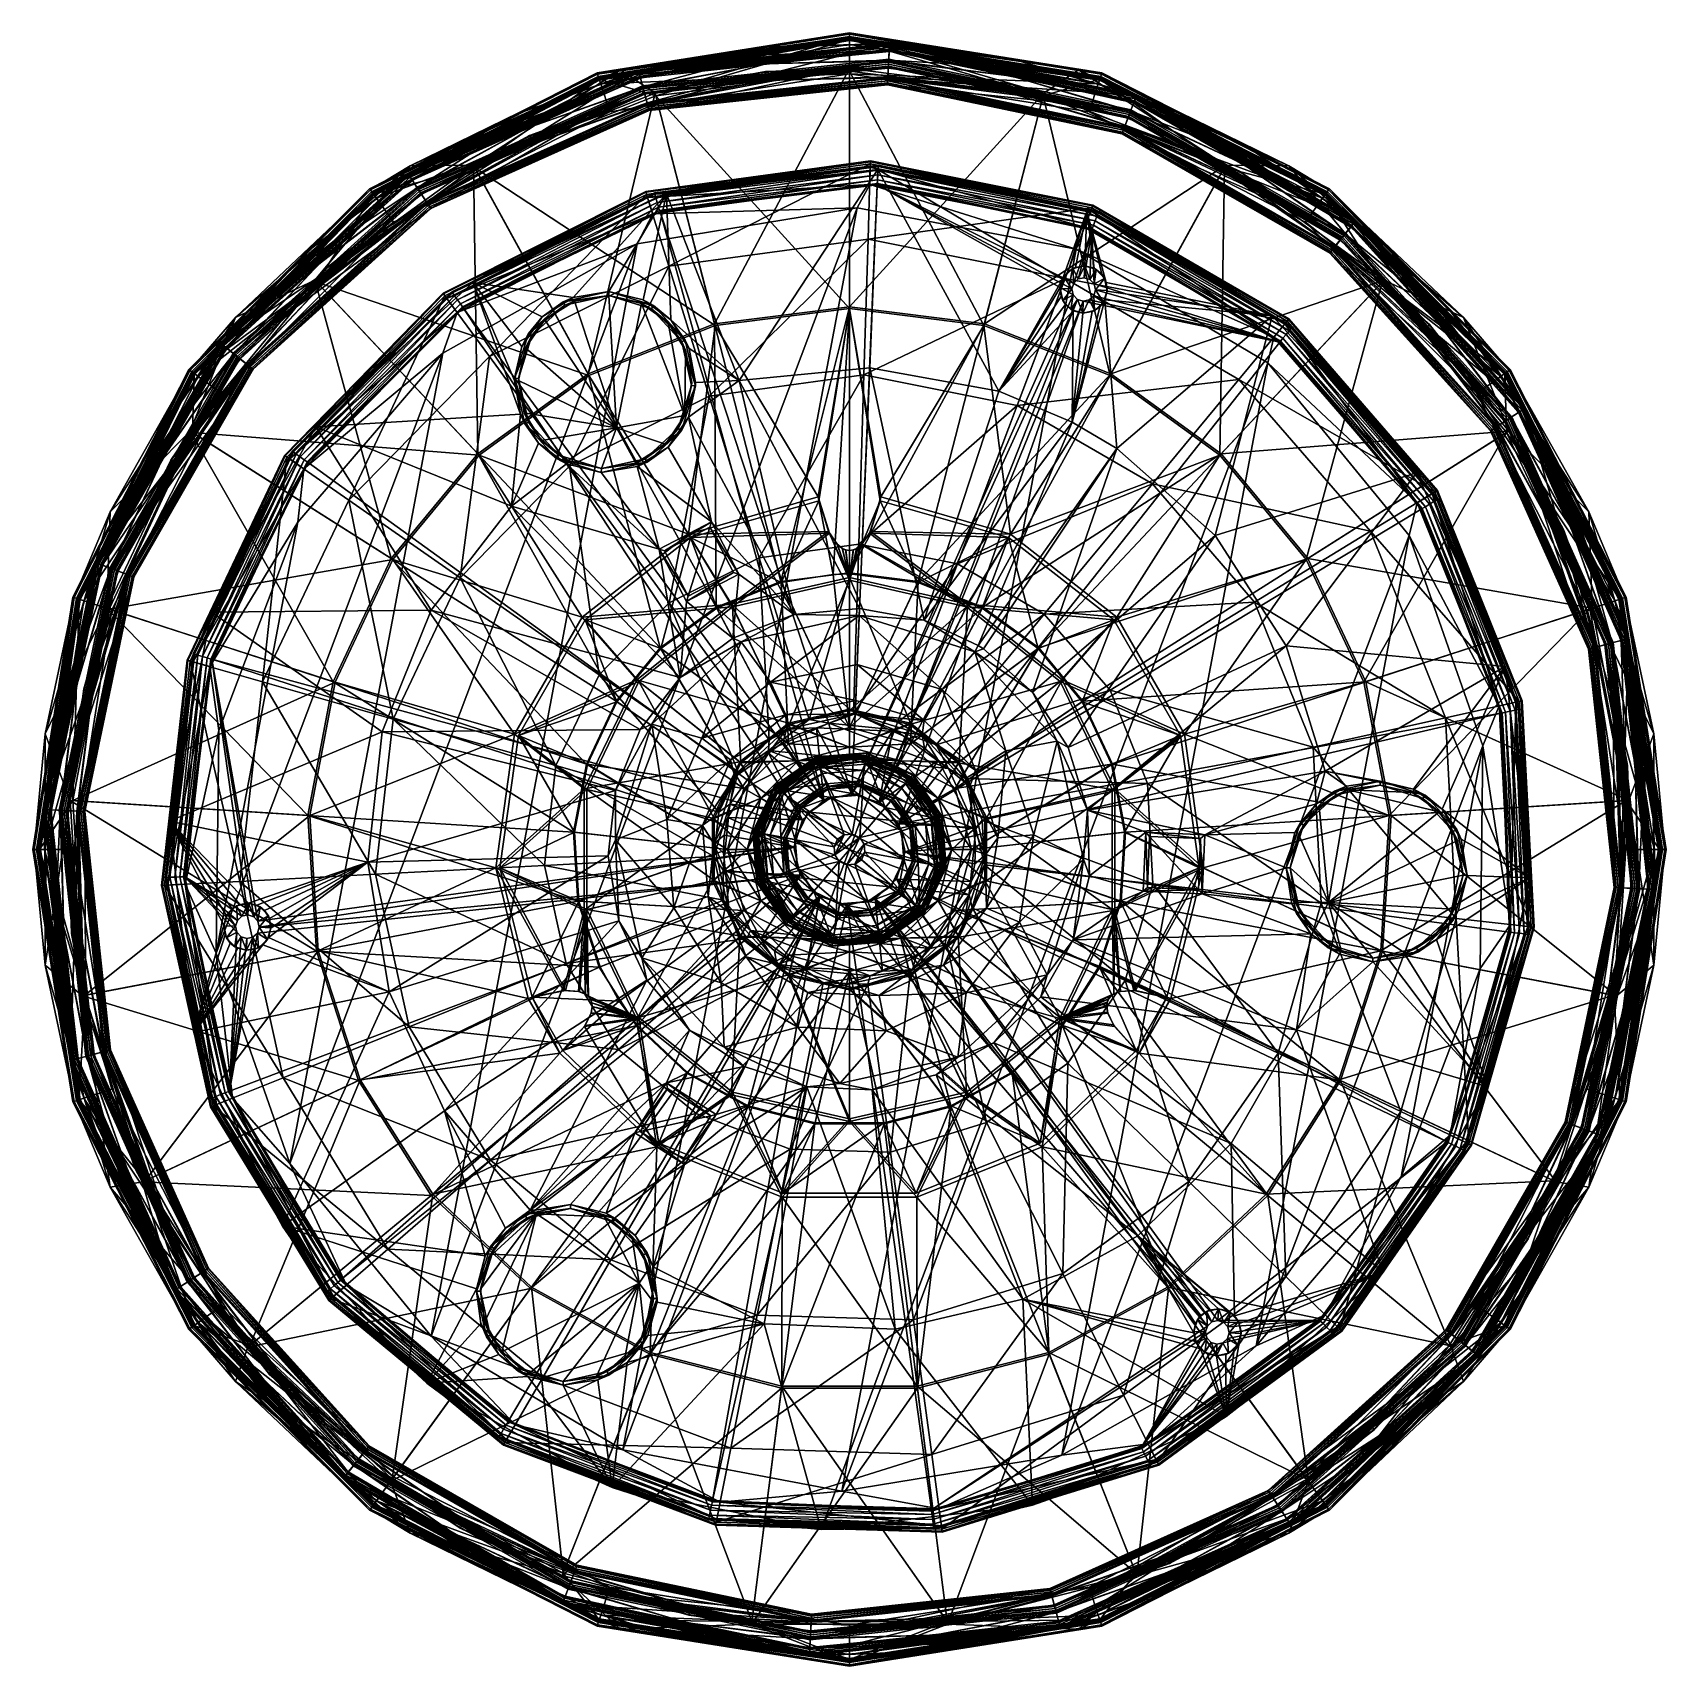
# Model space of a CAD drawing. Extents: x -8.2 to 8.2, y -8.2 to 8.2.
import ezdxf

# ---------------------------------------------------------------- set-up
doc = ezdxf.new("R2010")
doc.units = 0
doc.header["$LTSCALE"] = 2
for name, color, linetype in [('AFUCH-3-BSPT', 4, 'Continuous'), ('AFUCH-3-RDCH', 4, 'Continuous'), ('AFUCH-3-RDPT', 4, 'Continuous'), ('AFUCH-3-STFB', 5, 'Continuous'), ('AFUCH-3-STPT', 4, 'Continuous')]:
    doc.layers.add(name, color=color, linetype=linetype)

msp = doc.modelspace()

# ---------------------------------------------------------------- meshes
at = {"layer": 'AFUCH-3-BSPT'}
mesh = msp.add_polyface(dxfattribs=at)
corners = [(-4.756, 6.545, 0.187), (-2.5, 7.695, 0.187), (-2.509, 7.722, 0.215), (0, 8.119, 0.215), (-3.75, 6.821, 0.574), (-2.504, 7.705, 0.315), (-1.936, 7.539, 0.574), (0, 5.41, 1.976), (0, 7.784, 0.574), (0, 8.102, 0.315), (-2.509, 7.722, 0.294), (-4.779, 6.577, 0.255), (-2.512, 7.732, 0.255), (0, 8.119, 0.294), (0, 8.13, 0.255), (0, 8.051, 0.176), (0, 8.091, 0.187), (-2.488, 7.657, 0.176), (-4.732, 6.514, 0.176), (-2.397, 7.376, 0.176), (0, 7.756, 0.176), (-2.397, 7.376, 0.137), (0, 7.756, 0.137), (-2.488, 7.657, 0.137), (0, 8.051, 0.137), (-4.732, 6.514, 0.137), (-4.559, 6.275, 0.137), (-2.506, 7.713, 0.153), (-4.792, 6.596, 0.196), (-2.52, 7.754, 0.196), (0, 8.11, 0.153), (0, 8.153, 0.196), (-2.29, 7.798, 0.345), (0, 8.127, 0.345), (0, 8.153, 0.314), (-2.52, 7.754, 0.314), (-4.394, 6.837, 0.345), (0, 8.169, 0.255), (-2.524, 7.769, 0.255), (-4.792, 6.596, 0.314), (-1.942, 7.564, 0.603), (-3.762, 6.844, 0.603), (-1.35, 5.258, 2.011), (0, 7.81, 0.603)]
mesh.append_faces([[corners[k] for k in face] for face in [(4, 5, 6, 6), (5, 9, 6, 6), (9, 8, 6, 6), (32, 33, 34, 34), (32, 34, 35, 35), (32, 35, 36, 36), (32, 40, 33, 33), (40, 32, 41, 41), (40, 43, 33, 33), (36, 41, 32, 32)]])
mesh.append_faces([[corners[k] for k in face] for face in [(7, 6, 8, 8), (10, 11, 12, 12), (2, 14, 12, 12), (3, 1, 16, 16), (17, 16, 1, 1), (25, 27, 23, 23), (27, 28, 29, 29), (30, 29, 31, 31), (37, 35, 34, 34), (38, 39, 35, 35)]], dxfattribs={"vtx0": -1})
mesh.append_faces([[corners[k] for k in face] for face in [(18, 19, 17, 17), (17, 20, 15, 15), (23, 21, 25, 25), (26, 25, 21, 21)]], dxfattribs={"vtx0": -1, "vtx1": -1})
mesh.append_faces([[corners[k] for k in face] for face in [(23, 22, 21, 21)]], dxfattribs={"vtx0": -1, "vtx3": -1})
mesh.append_faces([[corners[k] for k in face] for face in [(2, 1, 3, 3), (5, 10, 9, 9), (10, 12, 13, 13), (15, 16, 17, 17), (14, 13, 12, 12), (19, 21, 20, 20), (27, 29, 30, 30), (27, 30, 23, 23), (37, 31, 38, 38), (40, 42, 43, 43)]], dxfattribs={"vtx1": -1})
mesh.append_faces([[corners[k] for k in face] for face in [(19, 20, 17, 17), (23, 24, 22, 22)]], dxfattribs={"vtx1": -1, "vtx3": -1})
mesh.append_faces([[corners[k] for k in face] for face in [(0, 1, 2, 2), (10, 13, 9, 9), (2, 3, 14, 14), (18, 17, 1, 1), (21, 22, 20, 20), (30, 24, 23, 23), (37, 38, 35, 35), (31, 29, 38, 38)]], dxfattribs={"vtx3": -1})
mesh = msp.add_polyface(dxfattribs=at)
corners = [(-2.11, 7.79, 0.038), (-2.109, 7.785, 0.019), (-3.303, 7.364, 0.038), (-0.866, 8.024, 0.038), (0.399, 8.041, 0.004), (-2.105, 7.771, 0.004), (-2.046, 7.553, 0.038), (-2.047, 7.558, 0.019), (-0.839, 7.78, 0.038), (-3.202, 7.14, 0.038), (-4.29, 6.567, 0.004), (-2.051, 7.572, 0.004), (-2.067, 7.629, 0.038), (-2.065, 7.623, 0.019), (-3.235, 7.211, 0.038), (-0.848, 7.858, 0.038), (0.391, 7.874, 0.004), (-2.061, 7.61, 0.004), (0.39, 7.855, -0.001), (-2.056, 7.591, -0.001), (0.389, 7.835, 0.004), (-3.166, 7.059, 0.038), (-2.023, 7.467, 0.038), (-0.83, 7.692, 0.038), (-2.09, 7.714, 0.038), (-3.271, 7.292, 0.038), (-0.857, 7.946, 0.038), (-2.021, 7.462, 0.019), (0.383, 7.707, 0.004), (-2.018, 7.448, 0.004), (-2.004, 7.396, 0.019), (-4.199, 6.427, 0.004), (-2.007, 7.41, 0.004), (-4.188, 6.411, 0.038), (-4.191, 6.415, 0.019), (-2.002, 7.391, 0.038), (-4.21, 6.444, -0.001), (-2.013, 7.429, -0.001), (-4.221, 6.46, 0.004), (-2.091, 7.719, 0.019), (-4.382, 6.707, 0.004), (-2.095, 7.733, 0.004), (0.397, 7.988, 0.019), (-4.393, 6.724, -0.001), (-2.1, 7.752, -0.001), (-4.404, 6.74, 0.004), (-2.002, 7.391, 0.255), (0.4, 8.061, 0.137), (-2.11, 7.79, 0.137), (-4.188, 6.411, 0.255), (-2.069, 7.638, 0.255), (-4.223, 6.463, 0.137), (-2.019, 7.452, 0.137), (-4.223, 6.463, 0.196), (-2.069, 7.638, 0.196), (-2.019, 7.452, 0.196), (0.392, 7.904, 0.196)]
mesh.append_faces([[corners[k] for k in face] for face in [(0, 1, 2, 2), (0, 3, 1, 1), (6, 7, 8, 8), (6, 9, 7, 7), (12, 13, 14, 14), (12, 15, 13, 13), (22, 27, 21, 21), (22, 23, 27, 27), (24, 39, 26, 26), (24, 25, 39, 39), (39, 42, 26, 26), (47, 3, 48, 48), (3, 0, 48, 48), (0, 2, 48, 48)]])
mesh.append_faces([[corners[k] for k in face] for face in [(1, 4, 5, 5), (7, 10, 11, 11), (13, 16, 17, 17), (17, 18, 19, 19), (27, 28, 29, 29), (30, 31, 32, 32), (32, 36, 37, 37), (39, 40, 41, 41), (41, 43, 44, 44)]], dxfattribs={"vtx0": -1})
mesh.append_faces([[corners[k] for k in face] for face in [(6, 21, 9, 9), (21, 6, 22, 22), (8, 22, 6, 6), (24, 14, 25, 25), (14, 24, 12, 12), (26, 12, 24, 24), (53, 54, 55, 55), (56, 55, 54, 54)]], dxfattribs={"vtx0": -1, "vtx1": -1})
mesh.append_faces([[corners[k] for k in face] for face in [(33, 34, 35, 35), (35, 46, 33, 33)]], dxfattribs={"vtx1": -1})
mesh.append_faces([[corners[k] for k in face] for face in [(23, 22, 8, 8), (15, 12, 26, 26), (49, 46, 50, 50), (51, 52, 48, 48)]], dxfattribs={"vtx1": -1, "vtx3": -1})
mesh.append_faces([[corners[k] for k in face] for face in [(20, 11, 19, 19), (38, 29, 37, 37), (45, 5, 44, 44)]], dxfattribs={"vtx3": -1})
mesh = msp.add_polyface(dxfattribs=at)
corners = [(-2.109, 7.785, 0.019), (-0.866, 8.024, 0.038), (0.4, 8.056, 0.019), (0.399, 8.041, 0.004), (-2.047, 7.558, 0.019), (-2.051, 7.572, 0.004), (0.388, 7.82, 0.019), (-0.839, 7.78, 0.038), (-2.065, 7.623, 0.019), (-0.848, 7.858, 0.038), (0.392, 7.889, 0.019), (0.391, 7.874, 0.004), (0.388, 7.815, 0.038), (0.389, 7.835, 0.004), (-2.061, 7.61, 0.004), (0.39, 7.855, -0.001), (-2.056, 7.591, -0.001), (-0.83, 7.692, 0.038), (0.396, 7.982, 0.038), (-0.857, 7.946, 0.038), (-2.021, 7.462, 0.019), (0.383, 7.721, 0.019), (0.383, 7.707, 0.004), (-2.002, 7.391, 0.038), (-2.004, 7.396, 0.019), (0.38, 7.648, 0.038), (-2.007, 7.41, 0.004), (0.38, 7.653, 0.019), (-2.013, 7.429, -0.001), (0.381, 7.668, 0.004), (-2.018, 7.448, 0.004), (0.382, 7.687, -0.001), (-2.091, 7.719, 0.019), (-2.095, 7.733, 0.004), (0.397, 7.988, 0.019), (-2.1, 7.752, -0.001), (0.397, 8.002, 0.004), (-2.105, 7.771, 0.004), (0.398, 8.022, -0.001), (-2.002, 7.391, 0.255), (0.38, 7.648, 0.255), (0.392, 7.904, 0.255), (-2.069, 7.638, 0.255), (0.383, 7.711, 0.137), (0.4, 8.061, 0.137), (-2.019, 7.452, 0.137), (-2.11, 7.79, 0.137), (-2.069, 7.638, 0.196), (0.392, 7.904, 0.196), (-2.019, 7.452, 0.196), (0.383, 7.711, 0.196)]
mesh.append_faces([[corners[k] for k in face] for face in [(0, 1, 2, 2), (4, 6, 7, 7), (8, 9, 10, 10), (6, 12, 7, 7), (20, 17, 21, 21), (34, 18, 19, 19)]])
mesh.append_faces([[corners[k] for k in face] for face in [(6, 5, 13, 13)]], dxfattribs={"vtx0": -1})
mesh.append_faces([[corners[k] for k in face] for face in [(12, 17, 7, 7), (18, 9, 19, 19), (40, 41, 39, 39), (42, 39, 41, 41), (43, 44, 45, 45), (46, 45, 44, 44)]], dxfattribs={"vtx0": -1, "vtx1": -1})
mesh.append_faces([[corners[k] for k in face] for face in [(4, 5, 6, 6), (15, 13, 16, 16), (23, 24, 25, 25), (24, 26, 27, 27), (26, 28, 29, 29), (28, 30, 31, 31), (32, 33, 34, 34), (33, 35, 36, 36), (35, 37, 38, 38), (39, 23, 40, 40), (25, 40, 23, 23), (47, 42, 48, 48), (41, 48, 42, 42), (45, 49, 43, 43), (50, 43, 49, 49)]], dxfattribs={"vtx1": -1})
mesh.append_faces([[corners[k] for k in face] for face in [(50, 49, 48, 48)]], dxfattribs={"vtx1": -1, "vtx3": -1})
mesh.append_faces([[corners[k] for k in face] for face in [(0, 2, 3, 3), (8, 10, 11, 11), (14, 11, 15, 15), (20, 21, 22, 22), (24, 27, 25, 25), (26, 29, 27, 27), (28, 31, 29, 29), (30, 22, 31, 31), (33, 36, 34, 34), (35, 38, 36, 36), (37, 3, 38, 38)]], dxfattribs={"vtx3": -1})
mesh = msp.add_polyface(dxfattribs=at)
corners = [(-0.866, 8.024, 0.038), (0.4, 8.061, 0.038), (0.4, 8.056, 0.019), (2.786, 7.318, 0.019), (1.606, 7.658, 0.038), (0.388, 7.82, 0.019), (0.389, 7.835, 0.004), (0.388, 7.815, 0.038), (-0.848, 7.858, 0.038), (0.392, 7.894, 0.038), (0.392, 7.889, 0.019), (2.805, 7.368, 0.004), (0.391, 7.874, 0.004), (2.798, 7.35, -0.001), (0.39, 7.855, -0.001), (2.791, 7.331, 0.004), (1.622, 7.735, 0.038), (-0.83, 7.692, 0.038), (0.384, 7.727, 0.038), (1.588, 7.572, 0.038), (0.396, 7.982, 0.038), (1.64, 7.822, 0.038), (0.383, 7.721, 0.019), (2.751, 7.225, 0.019), (2.746, 7.212, 0.004), (2.726, 7.161, 0.019), (2.725, 7.156, 0.038), (0.38, 7.653, 0.019), (0.381, 7.668, 0.004), (0.38, 7.648, 0.038), (0.383, 7.707, 0.004), (2.732, 7.175, 0.004), (0.382, 7.687, -0.001), (2.739, 7.193, -0.001), (2.845, 7.474, 0.019), (0.397, 7.988, 0.019), (0.397, 8.002, 0.004), (1.656, 7.899, 0.038), (2.865, 7.524, 0.004), (0.399, 8.041, 0.004), (2.851, 7.488, 0.004), (0.398, 8.022, -0.001), (2.725, 7.156, 0.255), (0.38, 7.648, 0.255), (2.872, 7.543, 0.137), (0.4, 8.061, 0.137), (2.816, 7.396, 0.196), (0.392, 7.904, 0.196), (0.392, 7.904, 0.255), (2.747, 7.215, 0.196), (2.747, 7.215, 0.137), (0.383, 7.711, 0.196), (0.383, 7.711, 0.137)]
mesh.append_faces([[corners[k] for k in face] for face in [(0, 1, 2, 2), (3, 4, 5, 5), (4, 7, 5, 5), (8, 9, 10, 10), (10, 9, 16, 16), (17, 18, 22, 22), (23, 22, 19, 19), (22, 18, 19, 19), (34, 21, 35, 35), (21, 20, 35, 35), (2, 1, 37, 37), (44, 37, 45, 45), (37, 1, 45, 45), (1, 0, 45, 45)]])
mesh.append_faces([[corners[k] for k in face] for face in [(22, 24, 30, 30), (2, 38, 39, 39)]], dxfattribs={"vtx0": -1})
mesh.append_faces([[corners[k] for k in face] for face in [(17, 7, 18, 18), (4, 18, 7, 7), (8, 20, 9, 9), (21, 9, 20, 20), (46, 51, 47, 47)]], dxfattribs={"vtx0": -1, "vtx1": -1})
mesh.append_faces([[corners[k] for k in face] for face in [(23, 24, 22, 22), (25, 26, 27, 27), (29, 27, 26, 26), (32, 30, 33, 33), (26, 42, 29, 29), (49, 50, 51, 51)]], dxfattribs={"vtx1": -1})
mesh.append_faces([[corners[k] for k in face] for face in [(19, 18, 4, 4), (16, 9, 21, 21)]], dxfattribs={"vtx1": -1, "vtx3": -1})
mesh.append_faces([[corners[k] for k in face] for face in [(3, 5, 6, 6), (11, 12, 10, 10), (13, 14, 12, 12), (15, 6, 14, 14), (25, 27, 28, 28), (31, 28, 32, 32), (34, 35, 36, 36), (40, 36, 41, 41), (42, 43, 29, 29), (46, 47, 48, 48), (50, 52, 51, 51)]], dxfattribs={"vtx3": -1})
mesh = msp.add_polyface(dxfattribs=at)
corners = [(2.504, 7.705, 0.315), (1.936, 7.539, 0.574), (0, 8.102, 0.315), (3.75, 6.821, 0.574), (1.345, 5.24, 1.976), (0, 7.784, 0.574), (4.762, 6.555, 0.315), (2.509, 7.722, 0.294), (0, 8.119, 0.294), (0, 8.13, 0.255), (2.512, 7.732, 0.255), (0, 8.119, 0.215), (2.488, 7.657, 0.176), (2.5, 7.695, 0.187), (0, 8.051, 0.176), (4.772, 6.569, 0.215), (2.509, 7.722, 0.215), (0, 8.091, 0.187), (4.732, 6.514, 0.176), (4.756, 6.545, 0.187), (0, 7.756, 0.176), (2.397, 7.376, 0.176), (4.559, 6.275, 0.176), (2.397, 7.376, 0.137), (0, 7.756, 0.137), (4.732, 6.514, 0.137), (2.488, 7.657, 0.137), (0, 8.051, 0.137), (0, 8.11, 0.153), (2.506, 7.713, 0.153), (0, 8.153, 0.196), (0, 8.169, 0.255), (2.52, 7.754, 0.196), (4.394, 6.837, 0.345), (2.52, 7.754, 0.314), (2.29, 7.798, 0.345), (4.802, 6.609, 0.255), (2.524, 7.769, 0.255), (0, 8.153, 0.314), (4.767, 6.561, 0.153), (0, 8.127, 0.345), (1.942, 7.564, 0.603), (0, 7.81, 0.603), (0, 5.428, 2.011), (3.762, 6.844, 0.603)]
mesh.append_faces([[corners[k] for k in face] for face in [(0, 1, 2, 2), (1, 0, 3, 3), (1, 5, 2, 2), (6, 3, 0, 0), (33, 34, 35, 35), (34, 38, 35, 35), (38, 40, 35, 35), (40, 41, 35, 35), (40, 42, 41, 41), (35, 41, 44, 44)]])
mesh.append_faces([[corners[k] for k in face] for face in [(7, 9, 10, 10), (13, 15, 16, 16), (10, 11, 16, 16), (26, 28, 29, 29), (34, 36, 37, 37), (32, 31, 37, 37), (32, 39, 29, 29)]], dxfattribs={"vtx0": -1})
mesh.append_faces([[corners[k] for k in face] for face in [(12, 21, 18, 18), (22, 18, 21, 21), (25, 23, 26, 26)]], dxfattribs={"vtx0": -1, "vtx1": -1})
mesh.append_faces([[corners[k] for k in face] for face in [(12, 20, 21, 21), (24, 27, 26, 26)]], dxfattribs={"vtx0": -1, "vtx3": -1})
mesh.append_faces([[corners[k] for k in face] for face in [(1, 4, 5, 5), (7, 0, 8, 8), (2, 8, 0, 0), (12, 13, 14, 14), (13, 16, 17, 17), (18, 19, 12, 12), (21, 23, 22, 22), (23, 21, 24, 24), (20, 24, 21, 21), (28, 30, 29, 29), (30, 31, 32, 32), (34, 37, 38, 38), (31, 38, 37, 37), (42, 43, 41, 41)]], dxfattribs={"vtx1": -1})
mesh.append_faces([[corners[k] for k in face] for face in [(12, 14, 20, 20), (23, 24, 26, 26)]], dxfattribs={"vtx1": -1, "vtx3": -1})
mesh.append_faces([[corners[k] for k in face] for face in [(7, 8, 9, 9), (10, 9, 11, 11), (13, 17, 14, 14), (16, 11, 17, 17), (26, 27, 28, 28), (30, 32, 29, 29)]], dxfattribs={"vtx3": -1})
mesh = msp.add_polyface(dxfattribs=at)
corners = [(2.872, 7.543, 0.038), (2.87, 7.538, 0.019), (1.656, 7.899, 0.038), (4.016, 7.001, 0.038), (2.865, 7.524, 0.004), (0.4, 8.056, 0.019), (2.784, 7.313, 0.038), (1.606, 7.658, 0.038), (2.786, 7.318, 0.019), (0.389, 7.835, 0.004), (2.791, 7.331, 0.004), (2.812, 7.386, 0.038), (2.81, 7.381, 0.019), (1.622, 7.735, 0.038), (3.933, 6.856, 0.038), (2.805, 7.368, 0.004), (0.392, 7.889, 0.019), (4.932, 6.125, -0.001), (2.798, 7.35, -0.001), (0.391, 7.874, 0.004), (4.92, 6.11, 0.004), (0.39, 7.855, -0.001), (1.588, 7.572, 0.038), (2.753, 7.23, 0.038), (3.894, 6.787, 0.038), (2.844, 7.469, 0.038), (1.64, 7.822, 0.038), (3.977, 6.932, 0.038), (2.751, 7.225, 0.019), (3.85, 6.71, 0.038), (4.84, 6.01, 0.004), (2.746, 7.212, 0.004), (2.726, 7.161, 0.019), (0.381, 7.668, 0.004), (2.732, 7.175, 0.004), (0.382, 7.687, -0.001), (2.739, 7.193, -0.001), (0.383, 7.707, 0.004), (2.845, 7.474, 0.019), (0.397, 8.002, 0.004), (2.851, 7.488, 0.004), (0.398, 8.022, -0.001), (2.858, 7.506, -0.001), (0.399, 8.041, 0.004), (2.872, 7.543, 0.137), (0.392, 7.904, 0.255), (0.38, 7.648, 0.255), (2.816, 7.396, 0.255), (2.725, 7.156, 0.255), (0.4, 8.061, 0.137), (0.383, 7.711, 0.137), (2.747, 7.215, 0.137), (2.816, 7.396, 0.196), (0.383, 7.711, 0.196), (2.747, 7.215, 0.196), (4.963, 6.164, 0.196)]
mesh.append_faces([[corners[k] for k in face] for face in [(0, 1, 2, 2), (0, 3, 1, 1), (1, 5, 2, 2), (6, 7, 8, 8), (11, 12, 13, 13), (11, 14, 12, 12), (12, 16, 13, 13), (23, 28, 22, 22), (23, 29, 28, 28), (25, 26, 38, 38), (3, 0, 44, 44), (0, 2, 44, 44)]])
mesh.append_faces([[corners[k] for k in face] for face in [(8, 9, 10, 10), (15, 17, 18, 18), (28, 30, 31, 31), (32, 33, 34, 34), (34, 35, 36, 36), (38, 39, 40, 40), (40, 41, 42, 42)]], dxfattribs={"vtx0": -1})
mesh.append_faces([[corners[k] for k in face] for face in [(6, 22, 7, 7), (22, 6, 23, 23), (24, 23, 6, 6), (25, 13, 26, 26), (13, 25, 11, 11), (27, 11, 25, 25), (45, 46, 47, 47), (49, 50, 44, 44), (53, 52, 54, 54), (55, 54, 52, 52)]], dxfattribs={"vtx0": -1, "vtx1": -1})
mesh.append_faces([[corners[k] for k in face] for face in [(1, 4, 5, 5), (12, 15, 16, 16), (15, 18, 19, 19), (18, 10, 21, 21), (41, 43, 42, 42), (47, 52, 45, 45)]], dxfattribs={"vtx1": -1})
mesh.append_faces([[corners[k] for k in face] for face in [(46, 48, 47, 47), (50, 51, 44, 44)]], dxfattribs={"vtx1": -1, "vtx3": -1})
mesh.append_faces([[corners[k] for k in face] for face in [(20, 10, 18, 18), (37, 31, 36, 36), (43, 4, 42, 42)]], dxfattribs={"vtx3": -1})
mesh = msp.add_polyface(dxfattribs=at)
corners = [(-4.732, 6.514, 0.176), (-4.756, 6.545, 0.187), (-6.514, 4.732, 0.176), (-2.5, 7.695, 0.187), (-2.509, 7.722, 0.215), (-4.772, 6.569, 0.215), (-6.545, 4.756, 0.187), (-2.504, 7.705, 0.315), (-3.75, 6.821, 0.574), (-4.762, 6.555, 0.315), (-2.606, 4.741, 1.976), (-5.328, 5.674, 0.574), (-6.555, 4.762, 0.315), (-2.509, 7.722, 0.294), (-4.772, 6.569, 0.294), (-4.779, 6.577, 0.255), (-6.569, 4.772, 0.294), (-6.577, 4.779, 0.255), (-2.512, 7.732, 0.255), (-6.569, 4.772, 0.215), (-2.397, 7.376, 0.176), (-4.559, 6.275, 0.176), (-6.275, 4.559, 0.176), (-6.275, 4.559, 0.137), (-4.559, 6.275, 0.137), (-4.732, 6.514, 0.137), (-6.514, 4.732, 0.137), (-2.506, 7.713, 0.153), (-4.767, 6.561, 0.153), (-4.792, 6.596, 0.196), (-6.561, 4.767, 0.153), (-6.596, 4.792, 0.196), (-6.596, 4.792, 0.314), (-6.142, 5.322, 0.345), (-4.792, 6.596, 0.314), (-4.802, 6.609, 0.255), (-6.609, 4.802, 0.255), (-2.524, 7.769, 0.255), (-2.52, 7.754, 0.196), (-4.394, 6.837, 0.345), (-2.52, 7.754, 0.314), (-5.346, 5.693, 0.603), (-3.716, 3.957, 2.011), (-3.762, 6.844, 0.603)]
mesh.append_faces([[corners[k] for k in face] for face in [(7, 8, 9, 9), (8, 11, 9, 9), (9, 11, 12, 12), (32, 33, 34, 34), (39, 40, 34, 34), (39, 34, 33, 33), (33, 41, 39, 39), (41, 43, 39, 39)]])
mesh.append_faces([[corners[k] for k in face] for face in [(1, 4, 5, 5), (15, 19, 5, 5), (27, 25, 28, 28), (32, 35, 36, 36), (26, 28, 25, 25), (36, 29, 31, 31)]], dxfattribs={"vtx0": -1})
mesh.append_faces([[corners[k] for k in face] for face in [(20, 0, 21, 21), (2, 21, 0, 0), (25, 24, 26, 26)]], dxfattribs={"vtx0": -1, "vtx1": -1})
mesh.append_faces([[corners[k] for k in face] for face in [(0, 1, 2, 2), (1, 0, 3, 3), (1, 5, 6, 6), (8, 10, 11, 11), (13, 7, 14, 14), (12, 16, 9, 9), (16, 17, 14, 14), (4, 18, 5, 5), (9, 14, 7, 7), (17, 19, 15, 15), (15, 5, 18, 18), (22, 23, 21, 21), (30, 31, 28, 28), (30, 28, 26, 26), (37, 38, 35, 35), (29, 28, 31, 31), (41, 42, 43, 43)]], dxfattribs={"vtx1": -1})
mesh.append_faces([[corners[k] for k in face] for face in [(13, 14, 15, 15), (16, 14, 9, 9), (17, 15, 14, 14), (5, 19, 6, 6), (23, 24, 21, 21), (27, 28, 29, 29), (32, 34, 35, 35), (37, 35, 34, 34), (36, 35, 29, 29), (38, 29, 35, 35)]], dxfattribs={"vtx3": -1})
mesh = msp.add_polyface(dxfattribs=at)
corners = [(-0.039, 2.997, 1.931), (0, 2.991, 1.926), (0, 2.722, 1.714), (-0.073, 3.012, 1.945), (-0.315, 3.528, 2.578), (-0.209, 3.181, 2.117), (-1.611, 3.154, 2.578), (-0.126, 3.056, 1.988), (-1.181, 2.453, 1.714), (-0.307, 3.488, 2.587), (-0.685, 2.67, 2.722), (-1.591, 3.119, 2.587), (0, 5.41, 1.976), (-3.75, 6.821, 0.574), (-1.936, 7.539, 0.574), (-1.345, 5.24, 1.976), (-2.606, 4.741, 1.976), (0, 2.756, 2.722), (-0.162, 2.752, 2.722), (-2.674, 2.323, 2.578), (-3.703, 3.944, 1.976), (-0.036, 2.996, 1.984), (-0.069, 3.01, 1.996), (-0.12, 3.05, 2.036), (-0.2, 3.164, 2.156), (0, 2.991, 1.979), (0, 2.694, 1.742), (-2.397, 7.376, 0.137), (-2.397, 7.376, 0.176), (-4.559, 6.275, 0.137), (-4.559, 6.275, 0.176), (-1.942, 7.564, 0.603), (-3.762, 6.844, 0.603), (-2.615, 4.757, 2.011), (-1.35, 5.258, 2.011), (-1.893, 2.016, 2.761), (-1.332, 2.424, 2.761), (-3.716, 3.957, 2.011), (0, 7.81, 0.603), (0, 5.428, 2.011), (0, 2.766, 2.761), (-0.688, 2.679, 2.761)]
mesh.append_faces([[corners[k] for k in face] for face in [(0, 1, 2, 2), (0, 2, 3, 3), (4, 5, 6, 6), (7, 2, 5, 5), (7, 3, 2, 2), (5, 8, 6, 6), (9, 10, 11, 11), (4, 12, 9, 9), (12, 4, 15, 15), (12, 17, 18, 18), (12, 18, 9, 9), (19, 20, 6, 6), (6, 20, 16, 16), (6, 16, 15, 15), (6, 15, 4, 4), (9, 18, 10, 10), (3, 21, 0, 0), (21, 3, 22, 22), (5, 23, 7, 7), (23, 5, 24, 24), (9, 24, 4, 4), (4, 24, 5, 5), (23, 22, 7, 7), (7, 22, 3, 3), (21, 25, 0, 0), (25, 1, 0, 0), (22, 23, 26, 26), (9, 11, 24, 24), (24, 26, 23, 23)]])
mesh.append_faces([[corners[k] for k in face] for face in [(13, 15, 16, 16), (31, 33, 34, 34), (35, 33, 37, 37), (38, 34, 39, 39), (36, 34, 33, 33)]], dxfattribs={"vtx0": -1})
mesh.append_faces([[corners[k] for k in face] for face in [(27, 28, 29, 29), (30, 29, 28, 28), (40, 39, 41, 41)]], dxfattribs={"vtx1": -1})
mesh.append_faces([[corners[k] for k in face] for face in [(13, 14, 15, 15), (12, 15, 14, 14), (31, 32, 33, 33), (35, 36, 33, 33), (36, 41, 34, 34), (39, 34, 41, 41), (37, 33, 32, 32)]], dxfattribs={"vtx3": -1})
mesh = msp.add_polyface(dxfattribs=at)
corners = [(-2.109, 7.785, 0.019), (-2.105, 7.771, 0.004), (-4.411, 6.752, 0.019), (-3.303, 7.364, 0.038), (-2.047, 7.558, 0.019), (-3.202, 7.14, 0.038), (-4.283, 6.555, 0.019), (-4.29, 6.567, 0.004), (-4.28, 6.551, 0.038), (-2.065, 7.623, 0.019), (-2.061, 7.61, 0.004), (-4.32, 6.612, 0.019), (-3.235, 7.211, 0.038), (-2.056, 7.591, -0.001), (-4.312, 6.6, 0.004), (-2.051, 7.572, 0.004), (-4.301, 6.584, -0.001), (-4.323, 6.617, 0.038), (-3.166, 7.059, 0.038), (-4.231, 6.477, 0.038), (-3.271, 7.292, 0.038), (-4.371, 6.691, 0.038), (-2.021, 7.462, 0.019), (-2.018, 7.448, 0.004), (-4.228, 6.472, 0.019), (-2.004, 7.396, 0.019), (-2.002, 7.391, 0.038), (-4.191, 6.415, 0.019), (-4.199, 6.427, 0.004), (-4.221, 6.46, 0.004), (-2.007, 7.41, 0.004), (-4.21, 6.444, -0.001), (-2.013, 7.429, -0.001), (-2.091, 7.719, 0.019), (-4.374, 6.695, 0.019), (-4.382, 6.707, 0.004), (-4.414, 6.757, 0.038), (-4.404, 6.74, 0.004), (-2.095, 7.733, 0.004), (-4.393, 6.724, -0.001), (-2.1, 7.752, -0.001), (-2.002, 7.391, 0.255), (-4.188, 6.411, 0.255), (-4.188, 6.411, 0.038), (-2.11, 7.79, 0.137), (-4.414, 6.757, 0.137), (-4.328, 6.625, 0.255), (-2.069, 7.638, 0.255), (-4.223, 6.463, 0.137), (-2.069, 7.638, 0.196), (-4.328, 6.625, 0.196), (-2.019, 7.452, 0.196), (-2.019, 7.452, 0.137), (-4.223, 6.463, 0.196)]
mesh.append_faces([[corners[k] for k in face] for face in [(0, 2, 3, 3), (4, 5, 6, 6), (5, 8, 6, 6), (9, 11, 12, 12), (11, 17, 12, 12), (22, 24, 18, 18), (24, 19, 18, 18), (33, 20, 34, 34), (2, 36, 3, 3), (44, 3, 45, 45)]])
mesh.append_faces([[corners[k] for k in face] for face in [(24, 23, 29, 29), (2, 1, 37, 37)]], dxfattribs={"vtx0": -1})
mesh.append_faces([[corners[k] for k in face] for face in [(46, 42, 47, 47), (45, 48, 44, 44)]], dxfattribs={"vtx0": -1, "vtx1": -1})
mesh.append_faces([[corners[k] for k in face] for face in [(19, 8, 5, 5), (17, 21, 20, 20)]], dxfattribs={"vtx0": -1, "vtx3": -1})
mesh.append_faces([[corners[k] for k in face] for face in [(0, 1, 2, 2), (9, 10, 11, 11), (10, 13, 14, 14), (13, 15, 16, 16), (22, 23, 24, 24), (25, 26, 27, 27), (31, 29, 32, 32), (39, 37, 40, 40), (47, 49, 46, 46), (51, 52, 53, 53)]], dxfattribs={"vtx1": -1})
mesh.append_faces([[corners[k] for k in face] for face in [(18, 19, 5, 5), (12, 17, 20, 20), (50, 49, 53, 53)]], dxfattribs={"vtx1": -1, "vtx3": -1})
mesh.append_faces([[corners[k] for k in face] for face in [(4, 6, 7, 7), (10, 14, 11, 11), (13, 16, 14, 14), (15, 7, 16, 16), (25, 27, 28, 28), (30, 28, 31, 31), (33, 34, 35, 35), (38, 35, 39, 39), (41, 42, 43, 43), (49, 50, 46, 46), (52, 48, 53, 53)]], dxfattribs={"vtx3": -1})
mesh = msp.add_polyface(dxfattribs=at)
corners = [(0.209, 3.181, 2.116), (1.181, 2.453, 1.714), (0.126, 3.056, 1.987), (0.315, 3.528, 2.578), (1.611, 3.154, 2.578), (0, 2.991, 1.926), (0.039, 2.997, 1.931), (0, 2.722, 1.714), (0.073, 3.012, 1.945), (1.936, 7.539, 0.574), (3.75, 6.821, 0.574), (2.606, 4.741, 1.976), (1.345, 5.24, 1.976), (0, 5.41, 1.976), (0, 7.784, 0.574), (0.307, 3.488, 2.587), (0, 2.756, 2.722), (0.685, 2.67, 2.722), (1.591, 3.119, 2.587), (2.674, 2.323, 2.578), (3.703, 3.944, 1.976), (0, 2.991, 1.979), (0.036, 2.996, 1.984), (0.069, 3.01, 1.996), (0.12, 3.05, 2.036), (0.2, 3.164, 2.156), (0, 2.694, 1.742), (1.169, 2.427, 1.742), (5.346, 5.693, 0.603), (3.762, 6.844, 0.603), (2.615, 4.757, 2.011), (0, 5.428, 2.011), (0, 2.766, 2.761), (1.35, 5.258, 2.011), (1.942, 7.564, 0.603), (0.688, 2.679, 2.761), (1.893, 2.016, 2.761), (4.583, 2.909, 2.011), (3.716, 3.957, 2.011), (1.332, 2.424, 2.761)]
mesh.append_faces([[corners[k] for k in face] for face in [(0, 1, 2, 2), (3, 4, 0, 0), (5, 6, 7, 7), (6, 8, 7, 7), (13, 12, 3, 3), (13, 3, 15, 15), (13, 15, 16, 16), (3, 12, 4, 4), (16, 15, 17, 17), (12, 11, 4, 4), (18, 17, 15, 15), (19, 4, 20, 20), (4, 11, 20, 20), (6, 5, 21, 21), (6, 21, 22, 22), (6, 22, 8, 8), (22, 23, 8, 8), (8, 23, 2, 2), (23, 24, 2, 2), (15, 0, 25, 25), (15, 3, 0, 0), (0, 2, 25, 25), (25, 2, 24, 24), (22, 21, 26, 26), (22, 26, 23, 23), (15, 25, 18, 18), (23, 26, 24, 24), (24, 27, 25, 25)]])
mesh.append_faces([[corners[k] for k in face] for face in [(9, 11, 12, 12), (33, 32, 35, 35), (33, 29, 34, 34), (36, 37, 38, 38), (30, 35, 39, 39)]], dxfattribs={"vtx0": -1})
mesh.append_faces([[corners[k] for k in face] for face in [(1, 7, 2, 2), (8, 2, 7, 7), (13, 14, 12, 12), (31, 32, 33, 33), (33, 35, 30, 30), (30, 39, 38, 38)]], dxfattribs={"vtx1": -1})
mesh.append_faces([[corners[k] for k in face] for face in [(9, 10, 11, 11), (20, 11, 10, 10), (28, 29, 30, 30), (31, 33, 34, 34), (33, 30, 29, 29)]], dxfattribs={"vtx3": -1})
mesh = msp.add_polyface(dxfattribs=at)
corners = [(6.555, 4.762, 0.315), (5.328, 5.674, 0.574), (4.762, 6.555, 0.315), (3.703, 3.944, 1.976), (3.75, 6.821, 0.574), (6.569, 4.772, 0.294), (4.772, 6.569, 0.294), (4.779, 6.577, 0.255), (6.577, 4.779, 0.255), (2.504, 7.705, 0.315), (2.509, 7.722, 0.294), (2.512, 7.732, 0.255), (6.514, 4.732, 0.176), (6.545, 4.756, 0.187), (4.732, 6.514, 0.176), (2.5, 7.695, 0.187), (2.488, 7.657, 0.176), (4.756, 6.545, 0.187), (4.772, 6.569, 0.215), (6.569, 4.772, 0.215), (2.509, 7.722, 0.215), (4.559, 6.275, 0.176), (6.275, 4.559, 0.137), (6.275, 4.559, 0.176), (4.559, 6.275, 0.137), (2.397, 7.376, 0.137), (4.732, 6.514, 0.137), (6.514, 4.732, 0.137), (2.488, 7.657, 0.137), (2.506, 7.713, 0.153), (4.767, 6.561, 0.153), (2.52, 7.754, 0.314), (4.394, 6.837, 0.345), (4.792, 6.596, 0.314), (4.802, 6.609, 0.255), (6.596, 4.792, 0.314), (6.609, 4.802, 0.255), (6.142, 5.322, 0.345), (2.52, 7.754, 0.196), (2.524, 7.769, 0.255), (4.792, 6.596, 0.196), (6.561, 4.767, 0.153), (6.596, 4.792, 0.196), (5.346, 5.693, 0.603), (3.762, 6.844, 0.603), (2.29, 7.798, 0.345)]
mesh.append_faces([[corners[k] for k in face] for face in [(0, 1, 2, 2), (1, 4, 2, 2), (31, 32, 33, 33), (35, 33, 37, 37), (32, 37, 33, 33), (32, 43, 37, 37), (43, 32, 44, 44), (45, 44, 32, 32)]])
mesh.append_faces([[corners[k] for k in face] for face in [(5, 7, 8, 8), (7, 20, 18, 18), (28, 30, 26, 26)]], dxfattribs={"vtx0": -1})
mesh.append_faces([[corners[k] for k in face] for face in [(14, 21, 12, 12), (25, 26, 24, 24), (27, 24, 26, 26)]], dxfattribs={"vtx0": -1, "vtx1": -1})
mesh.append_faces([[corners[k] for k in face] for face in [(1, 3, 4, 4), (5, 0, 6, 6), (9, 10, 2, 2), (10, 11, 6, 6), (12, 13, 14, 14), (15, 16, 17, 17), (13, 19, 17, 17), (11, 20, 7, 7), (2, 6, 0, 0), (7, 18, 8, 8), (22, 23, 24, 24), (21, 24, 23, 23), (35, 36, 33, 33), (38, 39, 40, 40), (36, 42, 34, 34), (30, 40, 41, 41), (42, 41, 40, 40)]], dxfattribs={"vtx1": -1})
mesh.append_faces([[corners[k] for k in face] for face in [(5, 6, 7, 7), (10, 6, 2, 2), (15, 17, 18, 18), (13, 17, 14, 14), (11, 7, 6, 6), (19, 18, 17, 17), (25, 24, 21, 21), (28, 29, 30, 30), (31, 33, 34, 34), (38, 40, 30, 30), (26, 30, 41, 41), (36, 34, 33, 33), (42, 40, 34, 34), (39, 34, 40, 40)]], dxfattribs={"vtx3": -1})
mesh = msp.add_polyface(dxfattribs=at)
corners = [(2.87, 7.538, 0.019), (4.016, 7.001, 0.038), (5.059, 6.282, 0.019), (5.05, 6.271, 0.004), (2.865, 7.524, 0.004), (2.784, 7.313, 0.038), (2.786, 7.318, 0.019), (3.894, 6.787, 0.038), (2.791, 7.331, 0.004), (4.911, 6.099, 0.019), (2.81, 7.381, 0.019), (3.933, 6.856, 0.038), (4.954, 6.152, 0.019), (4.945, 6.141, 0.004), (2.805, 7.368, 0.004), (4.92, 6.11, 0.004), (4.932, 6.125, -0.001), (2.798, 7.35, -0.001), (4.908, 6.095, 0.038), (3.85, 6.71, 0.038), (2.753, 7.23, 0.038), (5.013, 6.225, 0.038), (3.977, 6.932, 0.038), (2.812, 7.386, 0.038), (2.751, 7.225, 0.019), (4.849, 6.021, 0.019), (4.84, 6.01, 0.004), (2.725, 7.156, 0.038), (2.726, 7.161, 0.019), (4.803, 5.964, 0.038), (2.732, 7.175, 0.004), (4.806, 5.968, 0.019), (2.739, 7.193, -0.001), (4.815, 5.98, 0.004), (2.746, 7.212, 0.004), (4.827, 5.995, -0.001), (2.844, 7.469, 0.038), (2.845, 7.474, 0.019), (2.851, 7.488, 0.004), (5.016, 6.229, 0.019), (2.858, 7.506, -0.001), (5.025, 6.24, 0.004), (5.037, 6.256, -0.001), (2.725, 7.156, 0.255), (4.803, 5.964, 0.255), (5.062, 6.286, 0.137), (2.872, 7.543, 0.137), (4.963, 6.164, 0.255), (2.816, 7.396, 0.255), (4.842, 6.013, 0.137), (2.747, 7.215, 0.137), (2.816, 7.396, 0.196), (4.963, 6.164, 0.196), (2.747, 7.215, 0.196), (4.842, 6.013, 0.196)]
mesh.append_faces([[corners[k] for k in face] for face in [(0, 1, 2, 2), (5, 6, 7, 7), (6, 9, 7, 7), (10, 11, 12, 12), (24, 19, 25, 25), (36, 37, 22, 22), (37, 39, 22, 22), (45, 1, 46, 46)]])
mesh.append_faces([[corners[k] for k in face] for face in [(0, 3, 4, 4), (10, 13, 14, 14), (9, 8, 15, 15)]], dxfattribs={"vtx0": -1})
mesh.append_faces([[corners[k] for k in face] for face in [(18, 19, 7, 7), (21, 11, 22, 22), (44, 47, 43, 43), (48, 43, 47, 47), (49, 45, 50, 50), (46, 50, 45, 45)]], dxfattribs={"vtx0": -1, "vtx1": -1})
mesh.append_faces([[corners[k] for k in face] for face in [(6, 8, 9, 9), (16, 15, 17, 17), (27, 28, 29, 29), (28, 30, 31, 31), (30, 32, 33, 33), (32, 34, 35, 35), (37, 38, 39, 39), (38, 40, 41, 41), (40, 4, 42, 42), (43, 27, 44, 44), (29, 44, 27, 27), (51, 48, 52, 52), (47, 52, 48, 48), (50, 53, 49, 49), (54, 49, 53, 53)]], dxfattribs={"vtx1": -1})
mesh.append_faces([[corners[k] for k in face] for face in [(19, 20, 7, 7), (11, 23, 22, 22), (54, 53, 52, 52)]], dxfattribs={"vtx1": -1, "vtx3": -1})
mesh.append_faces([[corners[k] for k in face] for face in [(24, 25, 26, 26), (28, 31, 29, 29), (30, 33, 31, 31), (32, 35, 33, 33), (34, 26, 35, 35)]], dxfattribs={"vtx3": -1})
mesh = msp.add_polyface(dxfattribs=at)
corners = [(2.87, 7.538, 0.019), (5.059, 6.282, 0.019), (5.05, 6.271, 0.004), (4.016, 7.001, 0.038), (5.062, 6.286, 0.038), (6.555, 4.283, 0.019), (5.801, 5.252, 0.038), (4.911, 6.099, 0.019), (4.92, 6.11, 0.004), (4.908, 6.095, 0.038), (2.81, 7.381, 0.019), (4.954, 6.152, 0.019), (4.945, 6.141, 0.004), (3.933, 6.856, 0.038), (4.957, 6.156, 0.038), (6.6, 4.312, 0.004), (6.584, 4.301, -0.001), (4.932, 6.125, -0.001), (3.894, 6.787, 0.038), (6.567, 4.29, 0.004), (2.805, 7.368, 0.004), (5.859, 5.305, 0.038), (3.85, 6.71, 0.038), (4.852, 6.026, 0.038), (5.735, 5.192, 0.038), (5.013, 6.225, 0.038), (5.925, 5.364, 0.038), (4.849, 6.021, 0.019), (6.415, 4.191, 0.019), (4.806, 5.968, 0.019), (4.815, 5.98, 0.004), (4.803, 5.964, 0.038), (6.411, 4.188, 0.038), (6.46, 4.221, 0.004), (4.84, 6.01, 0.004), (6.427, 4.199, 0.004), (4.827, 5.995, -0.001), (6.695, 4.374, 0.019), (5.016, 6.229, 0.019), (5.025, 6.24, 0.004), (2.851, 7.488, 0.004), (2.858, 7.506, -0.001), (5.037, 6.256, -0.001), (5.983, 5.417, 0.038), (2.865, 7.524, 0.004), (6.74, 4.404, 0.004), (6.707, 4.382, 0.004), (3.977, 6.932, 0.038), (6.411, 4.188, 0.255), (4.803, 5.964, 0.255), (5.062, 6.286, 0.137), (6.625, 4.328, 0.196), (4.963, 6.164, 0.196), (4.963, 6.164, 0.255), (6.463, 4.223, 0.137), (4.842, 6.013, 0.137), (4.842, 6.013, 0.196)]
mesh.append_faces([[corners[k] for k in face] for face in [(3, 4, 1, 1), (5, 6, 7, 7), (6, 9, 7, 7), (13, 14, 11, 11), (7, 9, 18, 18), (11, 14, 21, 21), (22, 23, 27, 27), (27, 23, 24, 24), (26, 25, 38, 38), (1, 4, 43, 43), (38, 25, 47, 47), (43, 4, 50, 50), (4, 3, 50, 50)]])
mesh.append_faces([[corners[k] for k in face] for face in [(27, 33, 34, 34), (1, 45, 2, 2)]], dxfattribs={"vtx0": -1})
mesh.append_faces([[corners[k] for k in face] for face in [(22, 9, 23, 23), (6, 23, 9, 9), (13, 25, 14, 14), (26, 14, 25, 25), (51, 56, 52, 52)]], dxfattribs={"vtx0": -1, "vtx1": -1})
mesh.append_faces([[corners[k] for k in face] for face in [(31, 29, 32, 32), (32, 48, 31, 31)]], dxfattribs={"vtx1": -1})
mesh.append_faces([[corners[k] for k in face] for face in [(24, 23, 6, 6)]], dxfattribs={"vtx1": -1, "vtx3": -1})
mesh.append_faces([[corners[k] for k in face] for face in [(0, 1, 2, 2), (5, 7, 8, 8), (10, 11, 12, 12), (15, 12, 11, 11), (16, 17, 12, 12), (19, 8, 17, 17), (20, 12, 17, 17), (28, 29, 30, 30), (35, 30, 36, 36), (37, 38, 39, 39), (40, 39, 38, 38), (41, 42, 39, 39), (44, 2, 42, 42), (46, 39, 42, 42), (48, 49, 31, 31), (51, 52, 53, 53), (54, 55, 56, 56)]], dxfattribs={"vtx3": -1})
mesh = msp.add_polyface(dxfattribs=at)
corners = [(-6.282, 5.059, 0.019), (-5.417, 5.983, 0.038), (-4.411, 6.752, 0.019), (-4.404, 6.74, 0.004), (-4.414, 6.757, 0.038), (-6.099, 4.911, 0.019), (-6.11, 4.92, 0.004), (-4.283, 6.555, 0.019), (-5.252, 5.801, 0.038), (-6.152, 4.954, 0.019), (-5.305, 5.859, 0.038), (-4.32, 6.612, 0.019), (-4.312, 6.6, 0.004), (-4.323, 6.617, 0.038), (-4.28, 6.551, 0.038), (-4.29, 6.567, 0.004), (-6.141, 4.945, 0.004), (-4.301, 6.584, -0.001), (-6.125, 4.932, -0.001), (-5.192, 5.735, 0.038), (-4.231, 6.477, 0.038), (-5.364, 5.925, 0.038), (-4.371, 6.691, 0.038), (-6.021, 4.849, 0.019), (-4.228, 6.472, 0.019), (-4.221, 6.46, 0.004), (-5.968, 4.806, 0.019), (-4.191, 6.415, 0.019), (-4.188, 6.411, 0.038), (-5.98, 4.815, 0.004), (-4.199, 6.427, 0.004), (-5.995, 4.827, -0.001), (-4.21, 6.444, -0.001), (-6.01, 4.84, 0.004), (-3.271, 7.292, 0.038), (-4.374, 6.695, 0.019), (-6.229, 5.016, 0.019), (-6.24, 5.025, 0.004), (-6.256, 5.037, -0.001), (-4.382, 6.707, 0.004), (-6.271, 5.05, 0.004), (-4.393, 6.724, -0.001), (-4.414, 6.757, 0.137), (-6.286, 5.062, 0.137), (-3.303, 7.364, 0.038), (-4.328, 6.625, 0.255), (-6.164, 4.963, 0.255), (-4.188, 6.411, 0.255), (-4.223, 6.463, 0.137), (-6.164, 4.963, 0.196), (-4.328, 6.625, 0.196), (-4.223, 6.463, 0.196)]
mesh.append_faces([[corners[k] for k in face] for face in [(0, 1, 2, 2), (1, 4, 2, 2), (5, 7, 8, 8), (9, 10, 11, 11), (10, 13, 11, 11), (7, 14, 8, 8), (23, 19, 24, 24), (19, 20, 24, 24), (34, 22, 35, 35), (36, 35, 21, 21), (35, 22, 21, 21), (42, 1, 43, 43), (44, 4, 42, 42), (4, 1, 42, 42)]])
mesh.append_faces([[corners[k] for k in face] for face in [(7, 6, 15, 15)]], dxfattribs={"vtx0": -1})
mesh.append_faces([[corners[k] for k in face] for face in [(19, 8, 20, 20), (10, 21, 13, 13), (50, 51, 49, 49)]], dxfattribs={"vtx0": -1, "vtx1": -1})
mesh.append_faces([[corners[k] for k in face] for face in [(5, 6, 7, 7), (17, 15, 18, 18), (36, 37, 35, 35), (37, 38, 39, 39), (38, 40, 41, 41), (49, 46, 50, 50), (45, 50, 46, 46)]], dxfattribs={"vtx1": -1})
mesh.append_faces([[corners[k] for k in face] for face in [(8, 14, 20, 20), (21, 22, 13, 13), (45, 46, 47, 47), (42, 43, 48, 48)]], dxfattribs={"vtx1": -1, "vtx3": -1})
mesh.append_faces([[corners[k] for k in face] for face in [(0, 2, 3, 3), (9, 11, 12, 12), (16, 12, 17, 17), (23, 24, 25, 25), (26, 27, 28, 28), (29, 30, 27, 27), (31, 32, 30, 30), (33, 25, 32, 32), (37, 39, 35, 35), (38, 41, 39, 39), (40, 3, 41, 41)]], dxfattribs={"vtx3": -1})
mesh = msp.add_polyface(dxfattribs=at)
corners = [(-6.286, 5.062, 0.038), (-6.282, 5.059, 0.019), (-7.001, 4.016, 0.038), (-5.417, 5.983, 0.038), (-4.404, 6.74, 0.004), (-6.271, 5.05, 0.004), (-6.095, 4.908, 0.038), (-6.099, 4.911, 0.019), (-5.252, 5.801, 0.038), (-6.787, 3.894, 0.038), (-7.331, 2.791, 0.004), (-6.11, 4.92, 0.004), (-6.156, 4.957, 0.038), (-6.152, 4.954, 0.019), (-6.856, 3.933, 0.038), (-5.305, 5.859, 0.038), (-4.312, 6.6, 0.004), (-6.141, 4.945, 0.004), (-4.301, 6.584, -0.001), (-6.125, 4.932, -0.001), (-4.29, 6.567, 0.004), (-5.192, 5.735, 0.038), (-6.026, 4.852, 0.038), (-6.932, 3.977, 0.038), (-5.364, 5.925, 0.038), (-6.225, 5.013, 0.038), (-6.021, 4.849, 0.019), (-4.221, 6.46, 0.004), (-6.01, 4.84, 0.004), (-5.964, 4.803, 0.038), (-5.968, 4.806, 0.019), (-4.188, 6.411, 0.038), (-5.98, 4.815, 0.004), (-4.191, 6.415, 0.019), (-5.995, 4.827, -0.001), (-4.199, 6.427, 0.004), (-4.21, 6.444, -0.001), (-6.229, 5.016, 0.019), (-7.488, 2.851, 0.004), (-6.24, 5.025, 0.004), (-7.506, 2.858, -0.001), (-6.256, 5.037, -0.001), (-7.524, 2.865, 0.004), (-5.964, 4.803, 0.255), (-4.188, 6.411, 0.255), (-6.286, 5.062, 0.137), (-6.164, 4.963, 0.255), (-7.396, 2.816, 0.255), (-4.223, 6.463, 0.137), (-6.013, 4.842, 0.137), (-7.543, 2.872, 0.137), (-6.013, 4.842, 0.196), (-4.223, 6.463, 0.196), (-6.164, 4.963, 0.196)]
mesh.append_faces([[corners[k] for k in face] for face in [(0, 1, 2, 2), (0, 3, 1, 1), (6, 7, 8, 8), (6, 9, 7, 7), (12, 13, 14, 14), (12, 15, 13, 13), (22, 21, 26, 26), (25, 37, 24, 24), (25, 23, 37, 37), (3, 0, 45, 45), (0, 2, 45, 45)]])
mesh.append_faces([[corners[k] for k in face] for face in [(1, 4, 5, 5), (7, 10, 11, 11), (13, 16, 17, 17), (17, 18, 19, 19), (26, 27, 28, 28), (37, 38, 39, 39), (39, 40, 41, 41)]], dxfattribs={"vtx0": -1})
mesh.append_faces([[corners[k] for k in face] for face in [(8, 21, 6, 6), (6, 22, 9, 9), (14, 23, 12, 12), (24, 15, 25, 25), (25, 12, 23, 23), (44, 46, 43, 43), (47, 43, 46, 46), (48, 45, 49, 49), (50, 49, 45, 45)]], dxfattribs={"vtx0": -1, "vtx1": -1})
mesh.append_faces([[corners[k] for k in face] for face in [(29, 30, 31, 31), (30, 32, 33, 33), (32, 34, 35, 35), (34, 28, 36, 36), (43, 29, 44, 44), (31, 44, 29, 29), (49, 51, 48, 48), (52, 48, 51, 51)]], dxfattribs={"vtx1": -1})
mesh.append_faces([[corners[k] for k in face] for face in [(21, 22, 6, 6), (15, 12, 25, 25), (52, 51, 53, 53)]], dxfattribs={"vtx1": -1, "vtx3": -1})
mesh.append_faces([[corners[k] for k in face] for face in [(20, 11, 19, 19), (42, 5, 41, 41)]], dxfattribs={"vtx3": -1})
mesh = msp.add_polyface(dxfattribs=at)
corners = [(-7.695, 2.5, 0.187), (-7.657, 2.488, 0.176), (-6.545, 4.756, 0.187), (-6.569, 4.772, 0.215), (-7.722, 2.509, 0.215), (-4.756, 6.545, 0.187), (-6.514, 4.732, 0.176), (-6.555, 4.762, 0.315), (-6.572, 4.171, 0.574), (-7.705, 2.504, 0.315), (-5.328, 5.674, 0.574), (-3.703, 3.944, 1.976), (-4.568, 2.899, 1.976), (-7.403, 2.405, 0.574), (-2.674, 2.323, 2.578), (-2.606, 4.741, 1.976), (-6.569, 4.772, 0.294), (-7.722, 2.509, 0.294), (-7.732, 2.512, 0.255), (-6.577, 4.779, 0.255), (-6.275, 4.559, 0.176), (-7.376, 2.397, 0.176), (-4.559, 6.275, 0.176), (-6.275, 4.559, 0.137), (-7.376, 2.397, 0.137), (-7.657, 2.488, 0.137), (-4.559, 6.275, 0.137), (-6.514, 4.732, 0.137), (-6.561, 4.767, 0.153), (-7.713, 2.506, 0.153), (-6.596, 4.792, 0.196), (-6.142, 5.322, 0.345), (-6.596, 4.792, 0.314), (-7.393, 3.376, 0.345), (-6.609, 4.802, 0.255), (-7.769, 2.524, 0.255), (-7.754, 2.52, 0.314), (-7.754, 2.52, 0.196), (-5.346, 5.693, 0.603), (-6.594, 4.185, 0.603), (-4.583, 2.909, 2.011), (-3.716, 3.957, 2.011), (-7.427, 2.413, 0.603), (-5.163, 1.677, 2.011)]
mesh.append_faces([[corners[k] for k in face] for face in [(7, 8, 9, 9), (8, 7, 10, 10), (8, 13, 9, 9), (11, 14, 12, 12), (31, 32, 33, 33), (32, 36, 33, 33), (38, 31, 39, 39), (42, 39, 33, 33), (33, 39, 31, 31)]])
mesh.append_faces([[corners[k] for k in face] for face in [(0, 3, 4, 4), (8, 11, 12, 12), (10, 15, 11, 11), (16, 18, 19, 19), (19, 4, 3, 3), (25, 28, 27, 27), (28, 25, 29, 29), (32, 35, 36, 36), (34, 37, 35, 35), (38, 40, 41, 41)]], dxfattribs={"vtx0": -1})
mesh.append_faces([[corners[k] for k in face] for face in [(1, 20, 6, 6), (20, 1, 21, 21), (24, 25, 23, 23), (27, 23, 25, 25)]], dxfattribs={"vtx0": -1, "vtx1": -1})
mesh.append_faces([[corners[k] for k in face] for face in [(0, 1, 2, 2), (8, 12, 13, 13), (16, 7, 17, 17), (6, 2, 1, 1), (9, 17, 7, 7), (23, 20, 24, 24), (21, 24, 20, 20), (28, 29, 30, 30), (37, 30, 29, 29), (42, 43, 39, 39)]], dxfattribs={"vtx1": -1})
mesh.append_faces([[corners[k] for k in face] for face in [(20, 22, 6, 6), (26, 23, 27, 27)]], dxfattribs={"vtx1": -1, "vtx3": -1})
mesh.append_faces([[corners[k] for k in face] for face in [(0, 2, 3, 3), (5, 2, 6, 6), (8, 10, 11, 11), (16, 17, 18, 18), (19, 18, 4, 4), (32, 34, 35, 35), (34, 30, 37, 37), (38, 39, 40, 40), (43, 40, 39, 39)]], dxfattribs={"vtx3": -1})
mesh = msp.add_polyface(dxfattribs=at)
corners = [(5.328, 5.674, 0.574), (6.555, 4.762, 0.315), (6.572, 4.171, 0.574), (4.568, 2.899, 1.976), (3.703, 3.944, 1.976), (2.674, 2.323, 2.578), (7.705, 2.504, 0.315), (7.403, 2.405, 0.574), (5.145, 1.672, 1.976), (6.569, 4.772, 0.294), (6.577, 4.779, 0.255), (7.722, 2.509, 0.294), (6.545, 4.756, 0.187), (6.514, 4.732, 0.176), (7.695, 2.5, 0.187), (7.722, 2.509, 0.215), (6.569, 4.772, 0.215), (7.657, 2.488, 0.176), (4.772, 6.569, 0.215), (7.732, 2.512, 0.255), (7.376, 2.397, 0.176), (6.275, 4.559, 0.176), (4.559, 6.275, 0.176), (6.275, 4.559, 0.137), (7.376, 2.397, 0.137), (7.657, 2.488, 0.137), (6.514, 4.732, 0.137), (4.559, 6.275, 0.137), (7.713, 2.506, 0.153), (6.561, 4.767, 0.153), (7.754, 2.52, 0.196), (7.393, 3.376, 0.345), (6.596, 4.792, 0.314), (6.142, 5.322, 0.345), (7.754, 2.52, 0.314), (6.609, 4.802, 0.255), (4.732, 6.514, 0.137), (7.769, 2.524, 0.255), (6.596, 4.792, 0.196), (7.427, 2.413, 0.603), (6.594, 4.185, 0.603), (4.583, 2.909, 2.011), (5.346, 5.693, 0.603), (2.615, 4.757, 2.011), (3.716, 3.957, 2.011)]
mesh.append_faces([[corners[k] for k in face] for face in [(0, 1, 2, 2), (3, 5, 4, 4), (6, 7, 2, 2), (6, 2, 1, 1), (31, 32, 33, 33), (32, 31, 34, 34), (39, 31, 40, 40), (42, 40, 33, 33), (33, 40, 31, 31)]])
mesh.append_faces([[corners[k] for k in face] for face in [(0, 3, 4, 4), (12, 15, 16, 16), (10, 18, 16, 16), (19, 16, 15, 15), (26, 28, 25, 25), (28, 26, 29, 29), (36, 29, 26, 26), (35, 34, 37, 37), (30, 29, 38, 38), (42, 43, 44, 44)]], dxfattribs={"vtx0": -1})
mesh.append_faces([[corners[k] for k in face] for face in [(20, 17, 21, 21), (13, 21, 17, 17), (25, 23, 26, 26), (23, 25, 24, 24)]], dxfattribs={"vtx0": -1, "vtx1": -1})
mesh.append_faces([[corners[k] for k in face] for face in [(7, 8, 2, 2), (1, 9, 6, 6), (9, 10, 11, 11), (12, 13, 14, 14), (17, 14, 13, 13), (10, 16, 19, 19), (21, 23, 20, 20), (28, 29, 30, 30), (32, 34, 35, 35), (35, 37, 38, 38), (42, 44, 40, 40)]], dxfattribs={"vtx1": -1})
mesh.append_faces([[corners[k] for k in face] for face in [(22, 21, 13, 13), (23, 27, 26, 26)]], dxfattribs={"vtx1": -1, "vtx3": -1})
mesh.append_faces([[corners[k] for k in face] for face in [(0, 2, 3, 3), (9, 11, 6, 6), (12, 14, 15, 15), (10, 19, 11, 11), (23, 24, 20, 20), (37, 30, 38, 38), (39, 40, 41, 41), (44, 41, 40, 40)]], dxfattribs={"vtx3": -1})
mesh = msp.add_polyface(dxfattribs=at)
corners = [(6.757, 4.414, 0.038), (6.752, 4.411, 0.019), (5.983, 5.417, 0.038), (7.364, 3.303, 0.038), (6.74, 4.404, 0.004), (5.059, 6.282, 0.019), (6.551, 4.28, 0.038), (5.801, 5.252, 0.038), (6.555, 4.283, 0.019), (4.92, 6.11, 0.004), (6.567, 4.29, 0.004), (6.617, 4.323, 0.038), (6.612, 4.32, 0.019), (5.859, 5.305, 0.038), (6.6, 4.312, 0.004), (4.954, 6.152, 0.019), (6.584, 4.301, -0.001), (4.945, 6.141, 0.004), (4.932, 6.125, -0.001), (5.735, 5.192, 0.038), (6.477, 4.231, 0.038), (6.691, 4.371, 0.038), (5.925, 5.364, 0.038), (4.957, 6.156, 0.038), (6.472, 4.228, 0.019), (6.46, 4.221, 0.004), (4.849, 6.021, 0.019), (6.415, 4.191, 0.019), (6.411, 4.188, 0.038), (4.806, 5.968, 0.019), (4.815, 5.98, 0.004), (6.427, 4.199, 0.004), (4.827, 5.995, -0.001), (6.444, 4.21, -0.001), (4.84, 6.01, 0.004), (6.695, 4.374, 0.019), (5.016, 6.229, 0.019), (5.025, 6.24, 0.004), (6.707, 4.382, 0.004), (5.037, 6.256, -0.001), (6.724, 4.393, -0.001), (5.05, 6.271, 0.004), (6.757, 4.414, 0.137), (5.062, 6.286, 0.137), (4.963, 6.164, 0.255), (4.803, 5.964, 0.255), (6.625, 4.328, 0.255), (6.411, 4.188, 0.255), (4.842, 6.013, 0.137), (6.463, 4.223, 0.137), (6.625, 4.328, 0.196), (6.463, 4.223, 0.196), (4.842, 6.013, 0.196)]
mesh.append_faces([[corners[k] for k in face] for face in [(0, 1, 2, 2), (0, 3, 1, 1), (1, 5, 2, 2), (6, 7, 8, 8), (11, 12, 13, 13), (12, 15, 13, 13), (20, 24, 19, 19), (24, 26, 19, 19), (21, 22, 35, 35), (35, 22, 36, 36), (42, 2, 43, 43), (3, 0, 42, 42), (0, 2, 42, 42)]])
mesh.append_faces([[corners[k] for k in face] for face in [(8, 9, 10, 10), (27, 30, 31, 31), (31, 32, 33, 33), (35, 37, 38, 38), (38, 39, 40, 40)]], dxfattribs={"vtx0": -1})
mesh.append_faces([[corners[k] for k in face] for face in [(6, 19, 7, 7), (21, 13, 22, 22), (44, 45, 46, 46), (43, 48, 42, 42)]], dxfattribs={"vtx0": -1, "vtx1": -1})
mesh.append_faces([[corners[k] for k in face] for face in [(1, 4, 5, 5), (12, 14, 15, 15), (14, 16, 17, 17), (16, 10, 18, 18), (24, 25, 26, 26), (27, 28, 29, 29), (32, 34, 33, 33), (39, 41, 40, 40), (46, 50, 44, 44), (51, 49, 52, 52)]], dxfattribs={"vtx1": -1})
mesh.append_faces([[corners[k] for k in face] for face in [(20, 19, 6, 6), (11, 13, 21, 21), (13, 23, 22, 22), (45, 47, 46, 46), (48, 49, 42, 42), (51, 52, 50, 50)]], dxfattribs={"vtx1": -1, "vtx3": -1})
mesh.append_faces([[corners[k] for k in face] for face in [(34, 25, 33, 33), (41, 4, 40, 40)]], dxfattribs={"vtx3": -1})
mesh = msp.add_polyface(dxfattribs=at)
corners = [(-6.282, 5.059, 0.019), (-6.271, 5.05, 0.004), (-7.538, 2.87, 0.019), (-7.001, 4.016, 0.038), (-6.099, 4.911, 0.019), (-6.787, 3.894, 0.038), (-7.318, 2.786, 0.019), (-7.331, 2.791, 0.004), (-6.152, 4.954, 0.019), (-6.141, 4.945, 0.004), (-7.381, 2.81, 0.019), (-6.856, 3.933, 0.038), (-6.125, 4.932, -0.001), (-7.368, 2.805, 0.004), (-6.11, 4.92, 0.004), (-7.35, 2.798, -0.001), (-7.386, 2.812, 0.038), (-6.71, 3.85, 0.038), (-7.313, 2.784, 0.038), (-6.026, 4.852, 0.038), (-6.932, 3.977, 0.038), (-7.469, 2.844, 0.038), (-6.021, 4.849, 0.019), (-6.01, 4.84, 0.004), (-7.225, 2.751, 0.019), (-5.968, 4.806, 0.019), (-5.964, 4.803, 0.038), (-7.161, 2.726, 0.019), (-7.175, 2.732, 0.004), (-5.98, 4.815, 0.004), (-7.156, 2.725, 0.038), (-7.23, 2.753, 0.038), (-7.193, 2.739, -0.001), (-5.995, 4.827, -0.001), (-7.212, 2.746, 0.004), (-6.229, 5.016, 0.019), (-7.474, 2.845, 0.019), (-7.488, 2.851, 0.004), (-7.543, 2.872, 0.038), (-7.524, 2.865, 0.004), (-6.24, 5.025, 0.004), (-7.506, 2.858, -0.001), (-6.256, 5.037, -0.001), (-5.964, 4.803, 0.255), (-6.286, 5.062, 0.137), (-7.543, 2.872, 0.137), (-7.156, 2.725, 0.255), (-7.396, 2.816, 0.255), (-7.215, 2.747, 0.137), (-6.013, 4.842, 0.137), (-6.164, 4.963, 0.255), (-6.164, 4.963, 0.196), (-7.396, 2.816, 0.196), (-6.013, 4.842, 0.196), (-7.215, 2.747, 0.196)]
mesh.append_faces([[corners[k] for k in face] for face in [(0, 2, 3, 3), (4, 5, 6, 6), (8, 10, 11, 11), (10, 16, 11, 11), (19, 22, 17, 17), (22, 24, 17, 17), (24, 31, 17, 17), (35, 20, 36, 36), (2, 38, 3, 3), (44, 3, 45, 45)]])
mesh.append_faces([[corners[k] for k in face] for face in [(25, 28, 29, 29), (29, 32, 33, 33), (2, 1, 39, 39)]], dxfattribs={"vtx0": -1})
mesh.append_faces([[corners[k] for k in face] for face in [(5, 17, 18, 18), (17, 5, 19, 19), (20, 11, 21, 21), (54, 52, 53, 53), (51, 53, 52, 52)]], dxfattribs={"vtx0": -1, "vtx1": -1})
mesh.append_faces([[corners[k] for k in face] for face in [(0, 1, 2, 2), (8, 9, 10, 10), (9, 12, 13, 13), (12, 14, 15, 15), (22, 23, 24, 24), (25, 26, 27, 27), (30, 27, 26, 26), (32, 34, 33, 33), (41, 39, 42, 42), (26, 43, 30, 30), (50, 51, 47, 47), (53, 49, 54, 54)]], dxfattribs={"vtx1": -1})
mesh.append_faces([[corners[k] for k in face] for face in [(46, 43, 47, 47), (48, 49, 45, 45)]], dxfattribs={"vtx1": -1, "vtx3": -1})
mesh.append_faces([[corners[k] for k in face] for face in [(4, 6, 7, 7), (9, 13, 10, 10), (12, 15, 13, 13), (14, 7, 15, 15), (34, 23, 33, 33), (35, 36, 37, 37), (40, 37, 41, 41), (51, 52, 47, 47)]], dxfattribs={"vtx3": -1})
mesh = msp.add_polyface(dxfattribs=at)
corners = [(-8.056, 0.4, 0.019), (-7.899, 1.656, 0.038), (-7.538, 2.87, 0.019), (-7.524, 2.865, 0.004), (-7.543, 2.872, 0.038), (-6.787, 3.894, 0.038), (-7.313, 2.784, 0.038), (-7.318, 2.786, 0.019), (-7.889, 0.392, 0.019), (-7.735, 1.622, 0.038), (-7.381, 2.81, 0.019), (-7.368, 2.805, 0.004), (-7.386, 2.812, 0.038), (-7.658, 1.606, 0.038), (-7.835, 0.389, 0.004), (-7.331, 2.791, 0.004), (-7.874, 0.391, 0.004), (-7.35, 2.798, -0.001), (-7.572, 1.588, 0.038), (-7.23, 2.753, 0.038), (-6.71, 3.85, 0.038), (-7.822, 1.64, 0.038), (-6.856, 3.933, 0.038), (-7.469, 2.844, 0.038), (-7.721, 0.383, 0.019), (-7.225, 2.751, 0.019), (-7.212, 2.746, 0.004), (-5.968, 4.806, 0.019), (-7.161, 2.726, 0.019), (-7.175, 2.732, 0.004), (-7.653, 0.38, 0.019), (-7.156, 2.725, 0.038), (-7.668, 0.381, 0.004), (-7.687, 0.382, -0.001), (-7.193, 2.739, -0.001), (-7.707, 0.383, 0.004), (-6.01, 4.84, 0.004), (-5.98, 4.815, 0.004), (-6.932, 3.977, 0.038), (-7.474, 2.845, 0.019), (-7.988, 0.397, 0.019), (-8.002, 0.397, 0.004), (-8.022, 0.398, -0.001), (-7.488, 2.851, 0.004), (-8.041, 0.399, 0.004), (-7.506, 2.858, -0.001), (-5.964, 4.803, 0.255), (-7.156, 2.725, 0.255), (-7.001, 4.016, 0.038), (-7.543, 2.872, 0.137), (-7.904, 0.392, 0.255), (-7.396, 2.816, 0.255), (-8.061, 0.4, 0.137), (-7.215, 2.747, 0.137), (-6.013, 4.842, 0.137), (-7.215, 2.747, 0.196)]
mesh.append_faces([[corners[k] for k in face] for face in [(0, 1, 2, 2), (1, 4, 2, 2), (5, 6, 7, 7), (8, 9, 10, 10), (9, 12, 10, 10), (7, 6, 13, 13), (24, 18, 25, 25), (18, 19, 25, 25), (38, 23, 39, 39), (40, 39, 21, 21), (39, 23, 21, 21), (48, 4, 49, 49), (4, 1, 49, 49)]])
mesh.append_faces([[corners[k] for k in face] for face in [(7, 14, 15, 15), (25, 36, 26, 26)]], dxfattribs={"vtx0": -1})
mesh.append_faces([[corners[k] for k in face] for face in [(18, 13, 19, 19), (6, 19, 13, 13), (9, 21, 12, 12), (23, 12, 21, 21), (50, 47, 51, 51), (52, 53, 49, 49)]], dxfattribs={"vtx0": -1, "vtx1": -1})
mesh.append_faces([[corners[k] for k in face] for face in [(41, 42, 43, 43), (42, 44, 45, 45)]], dxfattribs={"vtx1": -1})
mesh.append_faces([[corners[k] for k in face] for face in [(20, 19, 6, 6), (22, 12, 23, 23)]], dxfattribs={"vtx1": -1, "vtx3": -1})
mesh.append_faces([[corners[k] for k in face] for face in [(0, 2, 3, 3), (8, 10, 11, 11), (16, 11, 17, 17), (24, 25, 26, 26), (27, 28, 29, 29), (30, 28, 31, 31), (32, 29, 28, 28), (33, 34, 29, 29), (35, 26, 34, 34), (37, 29, 34, 34), (41, 43, 39, 39), (42, 45, 43, 43), (44, 3, 45, 45), (46, 47, 31, 31), (54, 53, 55, 55)]], dxfattribs={"vtx3": -1})
mesh = msp.add_polyface(dxfattribs=at)
corners = [(6.752, 4.411, 0.019), (7.364, 3.303, 0.038), (7.785, 2.109, 0.019), (7.771, 2.105, 0.004), (6.74, 4.404, 0.004), (6.551, 4.28, 0.038), (6.555, 4.283, 0.019), (7.14, 3.202, 0.038), (6.567, 4.29, 0.004), (7.558, 2.047, 0.019), (6.617, 4.323, 0.038), (7.211, 3.235, 0.038), (6.612, 4.32, 0.019), (7.623, 2.065, 0.019), (7.61, 2.061, 0.004), (6.6, 4.312, 0.004), (7.591, 2.056, -0.001), (6.584, 4.301, -0.001), (7.572, 2.051, 0.004), (7.059, 3.166, 0.038), (6.477, 4.231, 0.038), (7.292, 3.271, 0.038), (6.691, 4.371, 0.038), (6.472, 4.228, 0.019), (7.462, 2.021, 0.019), (7.448, 2.018, 0.004), (6.46, 4.221, 0.004), (6.411, 4.188, 0.038), (6.415, 4.191, 0.019), (7.391, 2.002, 0.038), (6.427, 4.199, 0.004), (7.396, 2.004, 0.019), (6.444, 4.21, -0.001), (7.41, 2.007, 0.004), (7.429, 2.013, -0.001), (6.695, 4.374, 0.019), (6.707, 4.382, 0.004), (7.719, 2.091, 0.019), (6.724, 4.393, -0.001), (7.733, 2.095, 0.004), (7.752, 2.1, -0.001), (7.714, 2.09, 0.038), (6.411, 4.188, 0.255), (7.391, 2.002, 0.255), (7.79, 2.11, 0.137), (6.757, 4.414, 0.137), (6.625, 4.328, 0.255), (6.463, 4.223, 0.137), (7.452, 2.019, 0.137), (6.625, 4.328, 0.196), (7.638, 2.069, 0.196), (7.638, 2.069, 0.255), (6.463, 4.223, 0.196), (7.452, 2.019, 0.196)]
mesh.append_faces([[corners[k] for k in face] for face in [(0, 1, 2, 2), (5, 6, 7, 7), (6, 9, 7, 7), (10, 11, 12, 12), (12, 11, 13, 13), (20, 19, 23, 23), (23, 19, 24, 24), (22, 35, 21, 21), (35, 37, 21, 21), (37, 41, 21, 21), (44, 1, 45, 45)]])
mesh.append_faces([[corners[k] for k in face] for face in [(0, 3, 4, 4), (12, 14, 15, 15), (15, 16, 17, 17), (23, 25, 26, 26)]], dxfattribs={"vtx0": -1})
mesh.append_faces([[corners[k] for k in face] for face in [(7, 19, 5, 5), (21, 11, 22, 22), (50, 53, 49, 49)]], dxfattribs={"vtx0": -1, "vtx1": -1})
mesh.append_faces([[corners[k] for k in face] for face in [(6, 8, 9, 9), (16, 18, 17, 17), (27, 28, 29, 29), (28, 30, 31, 31), (30, 32, 33, 33), (32, 26, 34, 34), (35, 36, 37, 37), (36, 38, 39, 39), (38, 4, 40, 40), (42, 27, 43, 43), (29, 43, 27, 27), (49, 46, 50, 50), (51, 50, 46, 46), (47, 52, 48, 48), (53, 48, 52, 52)]], dxfattribs={"vtx1": -1})
mesh.append_faces([[corners[k] for k in face] for face in [(19, 20, 5, 5), (11, 10, 22, 22), (42, 43, 46, 46), (47, 48, 45, 45), (53, 52, 49, 49)]], dxfattribs={"vtx1": -1, "vtx3": -1})
mesh.append_faces([[corners[k] for k in face] for face in [(0, 2, 3, 3), (18, 8, 17, 17)]], dxfattribs={"vtx3": -1})
mesh = msp.add_polyface(dxfattribs=at)
corners = [(7.364, 3.303, 0.038), (7.79, 2.11, 0.038), (7.785, 2.109, 0.019), (7.82, -0.388, 0.019), (7.558, 2.047, 0.019), (7.572, 2.051, 0.004), (7.78, 0.839, 0.038), (7.553, 2.046, 0.038), (6.612, 4.32, 0.019), (7.623, 2.065, 0.019), (7.61, 2.061, 0.004), (7.211, 3.235, 0.038), (7.629, 2.067, 0.038), (7.874, -0.391, 0.004), (7.855, -0.39, -0.001), (7.591, 2.056, -0.001), (7.14, 3.202, 0.038), (7.835, -0.389, 0.004), (6.567, 4.29, 0.004), (6.6, 4.312, 0.004), (7.858, 0.848, 0.038), (7.059, 3.166, 0.038), (7.467, 2.023, 0.038), (7.692, 0.83, 0.038), (7.292, 3.271, 0.038), (7.946, 0.857, 0.038), (7.714, 2.09, 0.038), (6.472, 4.228, 0.019), (7.462, 2.021, 0.019), (7.448, 2.018, 0.004), (6.415, 4.191, 0.019), (7.396, 2.004, 0.019), (7.391, 2.002, 0.038), (6.427, 4.199, 0.004), (7.41, 2.007, 0.004), (6.444, 4.21, -0.001), (7.429, 2.013, -0.001), (6.46, 4.221, 0.004), (7.988, -0.397, 0.019), (7.719, 2.091, 0.019), (7.733, 2.095, 0.004), (6.707, 4.382, 0.004), (6.724, 4.393, -0.001), (7.752, 2.1, -0.001), (8.024, 0.866, 0.038), (6.74, 4.404, 0.004), (7.771, 2.105, 0.004), (8.041, -0.399, 0.004), (8.002, -0.397, 0.004), (7.79, 2.11, 0.137), (6.625, 4.328, 0.255), (7.391, 2.002, 0.255), (7.638, 2.069, 0.255), (7.711, -0.383, 0.137), (7.452, 2.019, 0.137), (6.757, 4.414, 0.137), (7.904, -0.392, 0.196), (7.638, 2.069, 0.196)]
mesh.append_faces([[corners[k] for k in face] for face in [(0, 1, 2, 2), (6, 7, 4, 4), (11, 12, 9, 9), (4, 7, 16, 16), (9, 12, 20, 20), (21, 22, 28, 28), (25, 26, 39, 39), (2, 1, 44, 44), (44, 1, 49, 49), (1, 0, 49, 49)]])
mesh.append_faces([[corners[k] for k in face] for face in [(4, 18, 5, 5), (2, 47, 46, 46)]], dxfattribs={"vtx0": -1})
mesh.append_faces([[corners[k] for k in face] for face in [(21, 16, 22, 22), (6, 23, 7, 7), (7, 22, 16, 16), (11, 24, 12, 12), (25, 20, 26, 26), (26, 12, 24, 24), (50, 51, 52, 52), (53, 49, 54, 54), (55, 54, 49, 49)]], dxfattribs={"vtx0": -1, "vtx1": -1})
mesh.append_faces([[corners[k] for k in face] for face in [(23, 22, 7, 7), (20, 12, 26, 26)]], dxfattribs={"vtx1": -1, "vtx3": -1})
mesh.append_faces([[corners[k] for k in face] for face in [(3, 4, 5, 5), (8, 9, 10, 10), (13, 10, 9, 9), (14, 15, 10, 10), (17, 5, 15, 15), (19, 10, 15, 15), (27, 28, 29, 29), (30, 31, 32, 32), (33, 34, 31, 31), (35, 36, 34, 34), (37, 29, 36, 36), (38, 39, 40, 40), (41, 40, 39, 39), (42, 43, 40, 40), (45, 46, 43, 43), (48, 40, 43, 43), (56, 57, 52, 52)]], dxfattribs={"vtx3": -1})
mesh = msp.add_polyface(dxfattribs=at)
corners = [(8.102, 0, 0.315), (7.768, 0.489, 0.574), (7.705, 2.504, 0.315), (5.314, -1.014, 1.976), (5.399, 0.34, 1.976), (7.403, 2.405, 0.574), (3.538, -0.182, 2.578), (3.349, 1.154, 2.578), (5.145, 1.672, 1.976), (4.568, 2.899, 1.976), (6.572, 4.171, 0.574), (8.119, 0, 0.294), (7.722, 2.509, 0.294), (7.732, 2.512, 0.255), (8.13, 0, 0.255), (8.051, 0, 0.176), (8.091, 0, 0.187), (7.657, 2.488, 0.176), (8.119, 0, 0.215), (7.695, 2.5, 0.187), (7.722, 2.509, 0.215), (7.376, 2.397, 0.176), (7.756, 0, 0.176), (7.756, 0, 0.137), (7.376, 2.397, 0.137), (8.051, 0, 0.137), (7.657, 2.488, 0.137), (7.713, 2.506, 0.153), (7.754, 2.52, 0.196), (8.153, 0, 0.196), (8.11, 0, 0.153), (8.045, -1.157, 0.345), (8.153, 0, 0.314), (8.045, 1.157, 0.345), (8.169, 0, 0.255), (7.769, 2.524, 0.255), (7.754, 2.52, 0.314), (7.393, 3.376, 0.345), (7.671, -1.463, 0.603), (7.794, 0.49, 0.603), (5.418, 0.341, 2.011), (7.427, 2.413, 0.603), (4.583, 2.909, 2.011), (5.163, 1.677, 2.011), (2.76, 0.174, 2.761), (5.332, -1.017, 2.011), (2.63, 0.855, 2.761)]
mesh.append_faces([[corners[k] for k in face] for face in [(0, 1, 2, 2), (1, 5, 2, 2), (3, 6, 4, 4), (4, 7, 8, 8), (31, 32, 33, 33), (32, 36, 33, 33), (37, 33, 36, 36), (37, 41, 33, 33), (41, 39, 33, 33), (33, 39, 31, 31)]])
mesh.append_faces([[corners[k] for k in face] for face in [(1, 3, 4, 4), (11, 13, 14, 14), (14, 20, 18, 18), (27, 29, 30, 30), (32, 35, 36, 36), (34, 28, 35, 35), (41, 42, 43, 43), (44, 45, 40, 40), (46, 40, 43, 43)]], dxfattribs={"vtx0": -1})
mesh.append_faces([[corners[k] for k in face] for face in [(17, 21, 15, 15), (25, 24, 26, 26)]], dxfattribs={"vtx0": -1, "vtx1": -1})
mesh.append_faces([[corners[k] for k in face] for face in [(1, 4, 5, 5), (9, 10, 8, 8), (11, 0, 12, 12), (15, 16, 17, 17), (16, 18, 19, 19), (2, 12, 0, 0), (13, 20, 14, 14), (23, 22, 24, 24), (21, 24, 22, 22), (27, 30, 26, 26), (25, 26, 30, 30), (41, 43, 39, 39)]], dxfattribs={"vtx1": -1})
mesh.append_faces([[corners[k] for k in face] for face in [(21, 22, 15, 15), (23, 24, 25, 25)]], dxfattribs={"vtx1": -1, "vtx3": -1})
mesh.append_faces([[corners[k] for k in face] for face in [(4, 8, 5, 5), (11, 12, 13, 13), (16, 19, 17, 17), (18, 20, 19, 19), (27, 28, 29, 29), (32, 34, 35, 35), (34, 29, 28, 28), (38, 39, 40, 40), (43, 40, 39, 39)]], dxfattribs={"vtx3": -1})
mesh = msp.add_polyface(dxfattribs=at)
corners = [(-7.657, 2.488, 0.176), (-7.695, 2.5, 0.187), (-8.051, 0, 0.176), (-7.722, 2.509, 0.215), (-8.091, 0, 0.187), (-7.646, -1.458, 0.574), (-8.102, 0, 0.315), (-7.768, 0.489, 0.574), (-5.399, 0.34, 1.976), (-3.538, -0.182, 2.578), (-3.349, 1.154, 2.578), (-7.705, 2.504, 0.315), (-7.403, 2.405, 0.574), (-5.145, 1.672, 1.976), (-4.568, 2.899, 1.976), (-8.119, 0, 0.294), (-8.13, 0, 0.255), (-7.722, 2.509, 0.294), (-8.119, 0, 0.215), (-7.732, 2.512, 0.255), (-7.756, 0, 0.176), (-7.376, 2.397, 0.176), (-7.756, 0, 0.137), (-7.376, 2.397, 0.137), (-7.657, 2.488, 0.137), (-8.051, 0, 0.137), (-8.153, 0, 0.314), (-8.045, 1.157, 0.345), (-7.754, 2.52, 0.314), (-8.169, 0, 0.255), (-8.11, 0, 0.153), (-7.713, 2.506, 0.153), (-7.754, 2.52, 0.196), (-8.153, 0, 0.196), (-7.769, 2.524, 0.255), (-7.393, 3.376, 0.345), (-7.427, 2.413, 0.603), (-7.794, 0.49, 0.603), (-5.418, 0.341, 2.011), (-5.163, 1.677, 2.011), (-2.335, 1.482, 2.761), (-3.716, 3.957, 2.011), (-4.583, 2.909, 2.011), (-2.63, 0.855, 2.761), (-2.76, 0.174, 2.761), (-8.045, -1.157, 0.345)]
mesh.append_faces([[corners[k] for k in face] for face in [(5, 6, 7, 7), (9, 8, 10, 10), (11, 12, 7, 7), (11, 7, 6, 6), (10, 8, 13, 13), (10, 13, 14, 14), (26, 27, 28, 28), (27, 35, 28, 28), (27, 36, 35, 35), (36, 27, 37, 37), (45, 37, 27, 27)]])
mesh.append_faces([[corners[k] for k in face] for face in [(4, 3, 18, 18), (25, 31, 24, 24), (32, 30, 33, 33), (29, 28, 34, 34), (36, 38, 39, 39), (40, 41, 42, 42), (43, 42, 39, 39), (44, 39, 38, 38)]], dxfattribs={"vtx0": -1})
mesh.append_faces([[corners[k] for k in face] for face in [(2, 21, 0, 0), (24, 23, 25, 25)]], dxfattribs={"vtx0": -1, "vtx1": -1})
mesh.append_faces([[corners[k] for k in face] for face in [(0, 1, 2, 2), (1, 3, 4, 4), (8, 7, 13, 13), (6, 15, 11, 11), (15, 16, 17, 17), (16, 18, 19, 19), (20, 22, 21, 21), (26, 28, 29, 29), (32, 33, 34, 34), (29, 34, 33, 33)]], dxfattribs={"vtx1": -1})
mesh.append_faces([[corners[k] for k in face] for face in [(20, 21, 2, 2), (23, 22, 25, 25)]], dxfattribs={"vtx1": -1, "vtx3": -1})
mesh.append_faces([[corners[k] for k in face] for face in [(1, 4, 2, 2), (5, 7, 8, 8), (7, 12, 13, 13), (14, 13, 12, 12), (15, 17, 11, 11), (16, 19, 17, 17), (18, 3, 19, 19), (22, 23, 21, 21), (25, 30, 31, 31), (32, 31, 30, 30), (36, 37, 38, 38)]], dxfattribs={"vtx3": -1})
mesh = msp.add_polyface(dxfattribs=at)
corners = [(-3.349, 1.154, 2.578), (-2.654, 0.606, 1.714), (-3.538, -0.182, 2.578), (-2.128, 1.697, 1.714), (-1.098, 0.876, 1.205), (-1.369, 0.312, 1.205), (-2.654, -0.606, 1.714), (-0.609, 1.265, 1.205), (-1.611, 3.154, 2.578), (-1.181, 2.453, 1.714), (-2.674, 2.323, 2.578), (-1.024, 0, 1.18), (-1.369, -0.312, 1.205), (-2.643, 2.297, 2.587), (-2.327, 1.477, 2.722), (-3.311, 1.14, 2.587), (-1.22, 0, 2.834), (-2.621, 0.852, 2.722), (-1.057, 0.61, 2.834), (-2.708, -0.516, 2.722), (-3.497, -0.182, 2.587), (-2.751, 0.173, 2.722), (-1.887, 2.009, 2.722), (-1.591, 3.119, 2.587), (-1.328, 2.415, 2.722), (-4.568, 2.899, 1.976), (-1.086, 0.866, 1.242), (-1.169, 2.427, 1.742), (-2.106, 1.68, 1.742), (-1.354, -0.309, 1.242), (-1.354, 0.309, 1.242), (-2.626, 0.599, 1.742), (-2.626, -0.599, 1.742), (-1.057, 0.61, 2.873), (-2.63, 0.855, 2.761), (-1.22, 0, 2.873), (-1.893, 2.016, 2.761), (-0.61, 1.057, 2.873), (-1.332, 2.424, 2.761), (-3.716, 3.957, 2.011), (-2.335, 1.482, 2.761), (-4.583, 2.909, 2.011), (-5.163, 1.677, 2.011), (-2.76, 0.174, 2.761), (-2.717, -0.518, 2.761)]
mesh.append_faces([[corners[k] for k in face] for face in [(0, 1, 2, 2), (1, 0, 3, 3), (1, 6, 2, 2), (5, 11, 12, 12), (10, 3, 0, 0), (13, 14, 15, 15), (19, 20, 21, 21), (19, 21, 16, 16), (14, 13, 22, 22), (14, 18, 17, 17), (14, 17, 15, 15), (22, 23, 24, 24), (15, 17, 21, 21), (15, 21, 20, 20), (0, 25, 10, 10), (23, 22, 13, 13), (15, 28, 13, 13), (28, 15, 31, 31), (20, 32, 31, 31), (20, 31, 15, 15), (13, 28, 27, 27), (13, 27, 23, 23), (36, 37, 38, 38), (40, 34, 33, 33), (43, 44, 35, 35)]])
mesh.append_faces([[corners[k] for k in face] for face in [(1, 4, 5, 5), (10, 9, 3, 3), (16, 17, 18, 18), (26, 27, 28, 28)]], dxfattribs={"vtx0": -1})
mesh.append_faces([[corners[k] for k in face] for face in [(1, 5, 6, 6), (8, 9, 10, 10), (14, 22, 18, 18), (26, 28, 30, 30), (33, 34, 35, 35), (36, 39, 40, 40), (40, 41, 34, 34), (34, 42, 43, 43)]], dxfattribs={"vtx1": -1})
mesh.append_faces([[corners[k] for k in face] for face in [(1, 3, 4, 4), (7, 4, 3, 3), (16, 21, 17, 17), (29, 30, 31, 31), (28, 31, 30, 30), (36, 40, 33, 33), (34, 43, 35, 35)]], dxfattribs={"vtx3": -1})
mesh = msp.add_polyface(dxfattribs=at)
corners = [(3.349, 1.154, 2.578), (2.128, 1.697, 1.714), (2.674, 2.323, 2.578), (2.654, 0.606, 1.714), (1.369, 0.312, 1.205), (1.098, 0.876, 1.205), (1.181, 2.453, 1.714), (3.538, -0.182, 2.578), (2.654, -0.606, 1.714), (1.369, -0.312, 1.205), (1.611, 3.154, 2.578), (1.057, 0.61, 2.834), (2.621, 0.852, 2.722), (1.22, 0, 2.834), (1.887, 2.009, 2.722), (1.328, 2.415, 2.722), (1.591, 3.119, 2.587), (2.643, 2.297, 2.587), (2.327, 1.477, 2.722), (4.568, 2.899, 1.976), (3.311, 1.14, 2.587), (3.497, -0.182, 2.587), (2.751, 0.173, 2.722), (2.708, -0.516, 2.722), (5.399, 0.34, 1.976), (5.145, 1.672, 1.976), (1.354, 0.309, 1.242), (2.626, -0.599, 1.742), (2.626, 0.599, 1.742), (0.602, 1.251, 1.242), (1.086, 0.866, 1.242), (2.106, 1.68, 1.742), (1.169, 2.427, 1.742), (1.22, 0, 2.873), (2.63, 0.855, 2.761), (1.057, 0.61, 2.873), (2.717, -0.518, 2.761), (2.76, 0.174, 2.761), (1.893, 2.016, 2.761), (2.335, 1.482, 2.761), (4.583, 2.909, 2.011), (3.716, 3.957, 2.011), (1.332, 2.424, 2.761), (5.418, 0.341, 2.011), (5.163, 1.677, 2.011)]
mesh.append_faces([[corners[k] for k in face] for face in [(0, 1, 2, 2), (1, 0, 3, 3), (7, 8, 3, 3), (7, 3, 0, 0), (14, 15, 16, 16), (14, 16, 17, 17), (14, 17, 18, 18), (2, 19, 0, 0), (17, 20, 18, 18), (21, 22, 20, 20), (22, 23, 13, 13), (22, 12, 20, 20), (0, 24, 7, 7), (19, 25, 0, 0), (18, 20, 12, 12), (18, 12, 11, 11), (20, 28, 21, 21), (28, 20, 31, 31), (16, 32, 17, 17), (17, 32, 31, 31), (17, 31, 20, 20), (36, 37, 33, 33), (34, 39, 35, 35)]])
mesh.append_faces([[corners[k] for k in face] for face in [(1, 4, 5, 5), (26, 27, 28, 28), (33, 34, 35, 35), (38, 35, 39, 39), (39, 44, 40, 40)]], dxfattribs={"vtx0": -1})
mesh.append_faces([[corners[k] for k in face] for face in [(1, 5, 6, 6), (1, 6, 2, 2), (10, 2, 6, 6), (11, 12, 13, 13), (22, 13, 12, 12), (26, 28, 30, 30), (38, 41, 42, 42), (37, 43, 34, 34), (34, 44, 39, 39)]], dxfattribs={"vtx1": -1})
mesh.append_faces([[corners[k] for k in face] for face in [(1, 3, 4, 4), (9, 4, 3, 3), (14, 18, 11, 11), (29, 30, 31, 31), (28, 31, 30, 30), (33, 37, 34, 34), (38, 39, 40, 40)]], dxfattribs={"vtx3": -1})
mesh = msp.add_polyface(dxfattribs=at)
corners = [(-0.512, 0.886, 1.18), (-0.609, 1.265, 1.205), (0, 1.024, 1.18), (-1.098, 0.876, 1.205), (-2.128, 1.697, 1.714), (-1.181, 2.453, 1.714), (0, 1.404, 1.205), (-0.209, 3.181, 2.117), (0, 2.722, 1.714), (-0.61, 1.057, 2.834), (-0.685, 2.67, 2.722), (0, 1.22, 2.834), (-1.057, 0.61, 2.834), (-1.887, 2.009, 2.722), (0, 2.756, 2.722), (-0.162, 2.752, 2.722), (-1.328, 2.415, 2.722), (-1.591, 3.119, 2.587), (-0.512, 0.886, 0.924), (0, 1.024, 0.924), (0, 2.991, 1.979), (-0.036, 2.996, 1.984), (0, 2.694, 1.742), (-0.069, 3.01, 1.996), (-1.086, 0.866, 1.242), (-0.512, 0.886, 1.219), (-0.602, 1.251, 1.242), (-1.169, 2.427, 1.742), (-0.2, 3.164, 2.156), (0, 1.024, 1.219), (0, 1.389, 1.242), (0, 1.024, 2.834), (-0.512, 0.886, 2.834), (0, 0.906, 0.924), (-0.453, 0.784, 0.924), (-0.474, 0.822, 2.893), (0, 0.949, 2.893), (-0.512, 0.886, 2.893), (0, 1.024, 2.893), (-0.512, 0.886, 2.873), (0, 1.024, 2.873), (-1.057, 0.61, 2.873), (-0.61, 1.057, 2.873), (0, 1.22, 2.873), (-1.893, 2.016, 2.761), (0, 2.766, 2.761), (-0.688, 2.679, 2.761), (-1.332, 2.424, 2.761)]
mesh.append_faces([[corners[k] for k in face] for face in [(1, 0, 3, 3), (7, 8, 5, 5), (13, 16, 9, 9), (17, 10, 16, 16), (20, 21, 22, 22), (21, 23, 22, 22), (24, 25, 26, 26), (28, 17, 27, 27), (28, 27, 22, 22), (43, 45, 46, 46)]])
mesh.append_faces([[corners[k] for k in face] for face in [(1, 4, 5, 5), (12, 13, 9, 9), (10, 9, 16, 16), (18, 2, 19, 19), (2, 18, 0, 0), (29, 26, 25, 25), (35, 33, 36, 36), (43, 47, 42, 42)]], dxfattribs={"vtx0": -1})
mesh.append_faces([[corners[k] for k in face] for face in [(9, 10, 11, 11), (19, 33, 18, 18), (37, 36, 38, 38), (41, 39, 42, 42), (42, 40, 43, 43)]], dxfattribs={"vtx0": -1, "vtx1": -1})
mesh.append_faces([[corners[k] for k in face] for face in [(11, 10, 15, 15), (9, 31, 32, 32)]], dxfattribs={"vtx0": -1, "vtx3": -1})
mesh.append_faces([[corners[k] for k in face] for face in [(0, 1, 2, 2), (1, 5, 6, 6), (8, 6, 5, 5), (14, 11, 15, 15), (27, 26, 22, 22), (30, 22, 26, 26), (25, 32, 29, 29), (39, 37, 40, 40), (42, 44, 41, 41)]], dxfattribs={"vtx1": -1})
mesh.append_faces([[corners[k] for k in face] for face in [(9, 11, 31, 31), (33, 34, 18, 18), (35, 36, 37, 37), (39, 40, 42, 42)]], dxfattribs={"vtx1": -1, "vtx3": -1})
mesh.append_faces([[corners[k] for k in face] for face in [(1, 6, 2, 2), (24, 26, 27, 27), (29, 30, 26, 26), (32, 31, 29, 29), (37, 38, 40, 40), (43, 46, 47, 47)]], dxfattribs={"vtx3": -1})
mesh = msp.add_polyface(dxfattribs=at)
corners = [(0.209, 3.181, 2.116), (1.611, 3.154, 2.578), (1.181, 2.453, 1.714), (1.098, 0.876, 1.205), (0.512, 0.886, 1.18), (0.609, 1.265, 1.205), (0, 1.024, 1.18), (0, 1.404, 1.205), (0, 2.722, 1.714), (0.61, 1.057, 2.834), (1.887, 2.009, 2.722), (1.057, 0.61, 2.834), (1.328, 2.415, 2.722), (0, 2.756, 2.722), (0.685, 2.67, 2.722), (0, 1.22, 2.834), (1.591, 3.119, 2.587), (0.886, 0.512, 1.18), (0.512, 0.886, 0.924), (0, 1.024, 0.924), (0.512, 0.886, 1.219), (0.602, 1.251, 1.242), (0, 1.024, 1.219), (1.086, 0.866, 1.242), (2.106, 1.68, 1.742), (1.169, 2.427, 1.742), (0, 1.389, 1.242), (0.2, 3.164, 2.156), (0.12, 3.05, 2.036), (0, 2.694, 1.742), (0.512, 0.886, 2.834), (0, 1.024, 2.834), (0, 0.906, 0.924), (0.453, 0.784, 0.924), (0, 0.949, 2.893), (0.474, 0.822, 2.893), (0.512, 0.886, 2.893), (0, 1.024, 2.893), (0.512, 0.886, 2.873), (0, 1.024, 2.873), (0.61, 1.057, 2.873), (0, 1.22, 2.873), (0.688, 2.679, 2.761), (1.057, 0.61, 2.873), (1.893, 2.016, 2.761), (1.332, 2.424, 2.761), (0, 2.766, 2.761)]
mesh.append_faces([[corners[k] for k in face] for face in [(0, 1, 2, 2), (3, 4, 5, 5), (10, 9, 12, 12), (13, 14, 15, 15), (16, 12, 14, 14), (21, 20, 23, 23), (16, 27, 25, 25), (28, 29, 25, 25), (44, 45, 40, 40), (42, 46, 41, 41)]])
mesh.append_faces([[corners[k] for k in face] for face in [(6, 5, 4, 4), (8, 5, 7, 7), (12, 15, 14, 14), (17, 18, 4, 4), (19, 4, 18, 18), (21, 24, 25, 25), (26, 25, 29, 29), (34, 33, 35, 35), (40, 42, 41, 41), (43, 44, 40, 40)]], dxfattribs={"vtx0": -1})
mesh.append_faces([[corners[k] for k in face] for face in [(11, 30, 9, 9), (32, 18, 33, 33)]], dxfattribs={"vtx0": -1, "vtx1": -1})
mesh.append_faces([[corners[k] for k in face] for face in [(31, 15, 9, 9), (36, 34, 35, 35), (40, 39, 38, 38)]], dxfattribs={"vtx0": -1, "vtx3": -1})
mesh.append_faces([[corners[k] for k in face] for face in [(2, 5, 8, 8), (9, 10, 11, 11), (9, 15, 12, 12), (6, 4, 19, 19), (20, 21, 22, 22), (21, 25, 26, 26), (30, 20, 31, 31), (22, 31, 20, 20), (32, 33, 34, 34), (36, 38, 37, 37), (39, 37, 38, 38)]], dxfattribs={"vtx1": -1})
mesh.append_faces([[corners[k] for k in face] for face in [(30, 31, 9, 9), (19, 18, 32, 32), (36, 37, 34, 34), (40, 41, 39, 39)]], dxfattribs={"vtx1": -1, "vtx3": -1})
mesh.append_faces([[corners[k] for k in face] for face in [(3, 5, 2, 2), (6, 7, 5, 5), (21, 26, 22, 22), (40, 45, 42, 42)]], dxfattribs={"vtx3": -1})
mesh = msp.add_polyface(dxfattribs=at)
corners = [(-8.061, 0.4, 0.038), (-7.899, 1.656, 0.038), (-8.056, 0.4, 0.019), (-7.524, 2.865, 0.004), (-8.041, 0.399, 0.004), (-7.815, 0.388, 0.038), (-7.82, 0.388, 0.019), (-7.658, 1.606, 0.038), (-7.78, -0.839, 0.038), (-7.835, 0.389, 0.004), (-7.318, 2.786, 0.019), (-7.894, 0.392, 0.038), (-7.735, 1.622, 0.038), (-7.889, 0.392, 0.019), (-7.368, 2.805, 0.004), (-7.874, 0.391, 0.004), (-7.35, 2.798, -0.001), (-7.855, 0.39, -0.001), (-7.331, 2.791, 0.004), (-7.572, 1.588, 0.038), (-7.727, 0.384, 0.038), (-7.822, 1.64, 0.038), (-7.982, 0.396, 0.038), (-7.721, 0.383, 0.019), (-7.212, 2.746, 0.004), (-7.707, 0.383, 0.004), (-7.648, 0.38, 0.038), (-7.653, 0.38, 0.019), (-7.156, 2.725, 0.038), (-7.41, -2.007, 0.004), (-7.668, 0.381, 0.004), (-7.161, 2.726, 0.019), (-7.429, -2.013, -0.001), (-7.687, 0.382, -0.001), (-7.175, 2.732, 0.004), (-7.448, -2.018, 0.004), (-7.193, 2.739, -0.001), (-7.988, 0.397, 0.019), (-7.946, -0.857, 0.038), (-8.002, 0.397, 0.004), (-7.474, 2.845, 0.019), (-7.648, 0.38, 0.255), (-7.156, 2.725, 0.255), (-7.543, 2.872, 0.137), (-8.061, 0.4, 0.137), (-8.024, -0.866, 0.038), (-7.904, 0.392, 0.255), (-7.215, 2.747, 0.137), (-7.711, 0.383, 0.137), (-7.904, 0.392, 0.196), (-7.396, 2.816, 0.196), (-7.396, 2.816, 0.255), (-7.711, 0.383, 0.196), (-7.215, 2.747, 0.196)]
mesh.append_faces([[corners[k] for k in face] for face in [(0, 1, 2, 2), (5, 6, 7, 7), (5, 8, 6, 6), (6, 10, 7, 7), (11, 12, 13, 13), (20, 19, 23, 23), (22, 37, 21, 21), (22, 38, 37, 37), (43, 1, 44, 44), (1, 0, 44, 44), (0, 45, 44, 44)]])
mesh.append_faces([[corners[k] for k in face] for face in [(2, 3, 4, 4), (13, 14, 15, 15), (15, 16, 17, 17), (23, 24, 25, 25), (27, 29, 30, 30), (30, 32, 33, 33)]], dxfattribs={"vtx0": -1})
mesh.append_faces([[corners[k] for k in face] for face in [(7, 19, 5, 5), (21, 12, 22, 22), (42, 46, 41, 41), (47, 44, 48, 48), (50, 53, 49, 49)]], dxfattribs={"vtx0": -1, "vtx1": -1})
mesh.append_faces([[corners[k] for k in face] for face in [(6, 9, 10, 10), (16, 18, 17, 17), (26, 27, 28, 28), (27, 30, 31, 31), (30, 33, 34, 34), (33, 25, 36, 36), (37, 39, 40, 40), (41, 26, 42, 42), (28, 42, 26, 26), (49, 46, 50, 50), (51, 50, 46, 46), (48, 52, 47, 47), (53, 47, 52, 52)]], dxfattribs={"vtx1": -1})
mesh.append_faces([[corners[k] for k in face] for face in [(19, 20, 5, 5), (12, 11, 22, 22), (53, 52, 49, 49)]], dxfattribs={"vtx1": -1, "vtx3": -1})
mesh.append_faces([[corners[k] for k in face] for face in [(18, 9, 17, 17), (35, 25, 33, 33)]], dxfattribs={"vtx3": -1})
mesh = msp.add_polyface(dxfattribs=at)
corners = [(8.061, -0.4, 0.038), (7.899, -1.656, 0.038), (8.056, -0.4, 0.019), (7.524, -2.865, 0.004), (8.041, -0.399, 0.004), (7.815, -0.388, 0.038), (7.82, -0.388, 0.019), (7.658, -1.606, 0.038), (7.78, 0.839, 0.038), (7.835, -0.389, 0.004), (7.318, -2.786, 0.019), (7.894, -0.392, 0.038), (7.735, -1.622, 0.038), (7.889, -0.392, 0.019), (7.368, -2.805, 0.004), (7.874, -0.391, 0.004), (7.35, -2.798, -0.001), (7.855, -0.39, -0.001), (7.331, -2.791, 0.004), (7.572, -1.588, 0.038), (7.727, -0.384, 0.038), (7.822, -1.64, 0.038), (7.982, -0.396, 0.038), (7.721, -0.383, 0.019), (7.212, -2.746, 0.004), (7.707, -0.383, 0.004), (7.648, -0.38, 0.038), (7.653, -0.38, 0.019), (7.156, -2.725, 0.038), (7.41, 2.007, 0.004), (7.668, -0.381, 0.004), (7.161, -2.726, 0.019), (7.429, 2.013, -0.001), (7.687, -0.382, -0.001), (7.175, -2.732, 0.004), (7.448, 2.018, 0.004), (7.193, -2.739, -0.001), (7.988, -0.397, 0.019), (7.946, 0.857, 0.038), (7.648, -0.38, 0.255), (7.156, -2.725, 0.255), (7.543, -2.872, 0.137), (8.061, -0.4, 0.137), (8.024, 0.866, 0.038), (7.904, -0.392, 0.255), (7.711, -0.383, 0.137), (7.215, -2.747, 0.137), (7.904, -0.392, 0.196), (7.396, -2.816, 0.196), (7.396, -2.816, 0.255), (7.711, -0.383, 0.196), (7.215, -2.747, 0.196)]
mesh.append_faces([[corners[k] for k in face] for face in [(0, 1, 2, 2), (5, 6, 7, 7), (5, 8, 6, 6), (6, 10, 7, 7), (11, 12, 13, 13), (20, 19, 23, 23), (22, 37, 21, 21), (22, 38, 37, 37), (41, 1, 42, 42), (1, 0, 42, 42), (0, 43, 42, 42)]])
mesh.append_faces([[corners[k] for k in face] for face in [(2, 3, 4, 4), (13, 14, 15, 15), (15, 16, 17, 17), (23, 24, 25, 25), (27, 29, 30, 30), (30, 32, 33, 33)]], dxfattribs={"vtx0": -1})
mesh.append_faces([[corners[k] for k in face] for face in [(7, 19, 5, 5), (21, 12, 22, 22), (48, 51, 47, 47)]], dxfattribs={"vtx0": -1, "vtx1": -1})
mesh.append_faces([[corners[k] for k in face] for face in [(6, 9, 10, 10), (16, 18, 17, 17), (26, 27, 28, 28), (27, 30, 31, 31), (30, 33, 34, 34), (24, 36, 25, 25), (33, 25, 36, 36), (39, 26, 40, 40), (28, 40, 26, 26), (47, 44, 48, 48), (49, 48, 44, 44), (45, 50, 46, 46), (51, 46, 50, 50)]], dxfattribs={"vtx1": -1})
mesh.append_faces([[corners[k] for k in face] for face in [(19, 20, 5, 5), (12, 11, 22, 22), (39, 40, 44, 44), (45, 46, 42, 42), (51, 50, 47, 47)]], dxfattribs={"vtx1": -1, "vtx3": -1})
mesh.append_faces([[corners[k] for k in face] for face in [(18, 9, 17, 17), (35, 25, 33, 33)]], dxfattribs={"vtx3": -1})
mesh = msp.add_polyface(dxfattribs=at)
corners = [(8.061, -0.4, 0.038), (8.056, -0.4, 0.019), (8.024, 0.866, 0.038), (8.041, -0.399, 0.004), (7.785, 2.109, 0.019), (7.82, -0.388, 0.019), (7.78, 0.839, 0.038), (7.558, 2.047, 0.019), (7.572, 2.051, 0.004), (7.835, -0.389, 0.004), (7.894, -0.392, 0.038), (7.889, -0.392, 0.019), (7.858, 0.848, 0.038), (7.874, -0.391, 0.004), (7.623, 2.065, 0.019), (7.855, -0.39, -0.001), (7.61, 2.061, 0.004), (7.591, 2.056, -0.001), (7.692, 0.83, 0.038), (7.727, -0.384, 0.038), (7.815, -0.388, 0.038), (7.946, 0.857, 0.038), (7.982, -0.396, 0.038), (7.721, -0.383, 0.019), (7.707, -0.383, 0.004), (7.462, 2.021, 0.019), (7.653, -0.38, 0.019), (7.648, -0.38, 0.038), (7.396, 2.004, 0.019), (7.41, 2.007, 0.004), (7.391, 2.002, 0.038), (7.467, 2.023, 0.038), (7.448, 2.018, 0.004), (7.668, -0.381, 0.004), (7.429, 2.013, -0.001), (7.687, -0.382, -0.001), (7.988, -0.397, 0.019), (7.719, 2.091, 0.019), (7.733, 2.095, 0.004), (8.002, -0.397, 0.004), (7.752, 2.1, -0.001), (8.022, -0.398, -0.001), (7.771, 2.105, 0.004), (7.648, -0.38, 0.255), (7.391, 2.002, 0.255), (8.061, -0.4, 0.137), (7.79, 2.11, 0.137), (7.638, 2.069, 0.255), (7.904, -0.392, 0.255), (7.711, -0.383, 0.137), (7.904, -0.392, 0.196), (7.711, -0.383, 0.196), (7.452, 2.019, 0.196), (7.452, 2.019, 0.137), (7.638, 2.069, 0.196)]
mesh.append_faces([[corners[k] for k in face] for face in [(0, 1, 2, 2), (1, 4, 2, 2), (5, 6, 7, 7), (10, 11, 12, 12), (11, 14, 12, 12), (19, 23, 18, 18), (23, 25, 18, 18), (25, 31, 18, 18), (36, 21, 37, 37), (45, 2, 46, 46)]])
mesh.append_faces([[corners[k] for k in face] for face in [(5, 8, 9, 9), (25, 24, 32, 32), (36, 38, 39, 39), (39, 40, 41, 41)]], dxfattribs={"vtx0": -1})
mesh.append_faces([[corners[k] for k in face] for face in [(18, 6, 19, 19), (20, 19, 6, 6), (12, 21, 10, 10), (22, 10, 21, 21), (47, 43, 48, 48), (43, 47, 44, 44), (46, 49, 45, 45), (52, 54, 51, 51), (50, 51, 54, 54)]], dxfattribs={"vtx0": -1, "vtx1": -1})
mesh.append_faces([[corners[k] for k in face] for face in [(1, 3, 4, 4), (11, 13, 14, 14), (13, 15, 16, 16), (15, 9, 17, 17), (23, 24, 25, 25), (26, 27, 28, 28), (30, 28, 27, 27), (34, 32, 35, 35), (40, 42, 41, 41), (27, 43, 30, 30), (48, 50, 47, 47), (51, 49, 52, 52)]], dxfattribs={"vtx1": -1})
mesh.append_faces([[corners[k] for k in face] for face in [(26, 28, 29, 29), (33, 29, 34, 34), (42, 3, 41, 41), (43, 44, 30, 30), (49, 53, 52, 52)]], dxfattribs={"vtx3": -1})
mesh = msp.add_polyface(dxfattribs=at)
corners = [(-8.102, 0, 0.315), (-7.646, -1.458, 0.574), (-7.705, -2.504, 0.315), (-7.043, -3.314, 0.574), (-8.119, 0, 0.294), (-7.722, -2.509, 0.294), (-7.732, -2.512, 0.255), (-8.13, 0, 0.255), (-6.569, -4.772, 0.294), (-6.545, -4.756, 0.187), (-7.657, -2.488, 0.176), (-7.695, -2.5, 0.187), (-7.722, -2.509, 0.215), (-8.051, 0, 0.176), (-8.091, 0, 0.187), (-6.577, -4.779, 0.255), (-6.569, -4.772, 0.215), (-8.119, 0, 0.215), (-7.376, -2.397, 0.176), (-7.756, 0, 0.176), (-7.756, 0, 0.137), (-7.376, -2.397, 0.137), (-6.275, -4.559, 0.137), (-8.051, 0, 0.137), (-7.657, -2.488, 0.137), (-7.713, -2.506, 0.153), (-6.561, -4.767, 0.153), (-7.754, -2.52, 0.196), (-8.153, 0, 0.196), (-8.11, 0, 0.153), (-8.045, 1.157, 0.345), (-8.153, 0, 0.314), (-8.045, -1.157, 0.345), (-8.169, 0, 0.255), (-7.769, -2.524, 0.255), (-6.596, -4.792, 0.314), (-7.393, -3.376, 0.345), (-7.754, -2.52, 0.314), (-6.609, -4.802, 0.255), (-6.596, -4.792, 0.196), (-7.671, -1.463, 0.603), (-7.794, 0.49, 0.603), (-5.332, -1.017, 2.011), (-7.066, -3.325, 0.603)]
mesh.append_faces([[corners[k] for k in face] for face in [(0, 1, 2, 2), (1, 3, 2, 2), (30, 31, 32, 32), (35, 36, 37, 37), (31, 37, 32, 32), (36, 32, 37, 37), (36, 40, 32, 32), (32, 40, 41, 41), (36, 43, 40, 40)]])
mesh.append_faces([[corners[k] for k in face] for face in [(4, 6, 7, 7), (9, 10, 11, 11), (13, 11, 10, 10), (6, 16, 12, 12), (25, 28, 29, 29), (31, 34, 37, 37), (33, 27, 34, 34), (38, 37, 34, 34), (39, 34, 27, 27)]], dxfattribs={"vtx0": -1})
mesh.append_faces([[corners[k] for k in face] for face in [(10, 18, 13, 13), (23, 21, 24, 24)]], dxfattribs={"vtx0": -1, "vtx1": -1})
mesh.append_faces([[corners[k] for k in face] for face in [(4, 0, 5, 5), (2, 5, 0, 0), (6, 12, 7, 7), (12, 11, 17, 17), (20, 19, 21, 21), (18, 21, 19, 19), (24, 25, 23, 23), (25, 26, 27, 27), (40, 42, 41, 41)]], dxfattribs={"vtx1": -1})
mesh.append_faces([[corners[k] for k in face] for face in [(18, 19, 13, 13), (20, 21, 23, 23), (21, 22, 24, 24)]], dxfattribs={"vtx1": -1, "vtx3": -1})
mesh.append_faces([[corners[k] for k in face] for face in [(4, 5, 6, 6), (8, 5, 2, 2), (9, 11, 12, 12), (13, 14, 11, 11), (15, 6, 5, 5), (12, 17, 7, 7), (11, 14, 17, 17), (22, 21, 18, 18), (25, 27, 28, 28), (25, 29, 23, 23), (31, 33, 34, 34), (33, 28, 27, 27)]], dxfattribs={"vtx3": -1})
mesh = msp.add_polyface(dxfattribs=at)
corners = [(-1.024, 0, 1.18), (-1.369, 0.312, 1.205), (-0.886, 0.512, 1.18), (-1.098, 0.876, 1.205), (-0.512, 0.886, 1.18), (-1.024, 0, 0.924), (-0.886, 0.512, 0.924), (-0.886, -0.512, 0.924), (-0.512, 0.886, 0.924), (-0.512, 0.886, 1.219), (-1.086, 0.866, 1.242), (-0.886, 0.512, 1.219), (-1.354, -0.309, 1.242), (-1.024, 0, 1.219), (-1.354, 0.309, 1.242), (-0.61, 1.057, 2.834), (-0.512, 0.886, 2.834), (-1.057, 0.61, 2.834), (-0.886, 0.512, 2.834), (-1.22, 0, 2.834), (-1.024, 0, 2.834), (-0.886, -0.512, 2.834), (-0.784, 0.453, 0.924), (-0.453, 0.784, 0.924), (-0.906, 0, 0.924), (-0.784, -0.453, 0.924), (0, 0.906, 0.924), (-0.474, 0.822, 2.893), (-0.949, 0, 2.893), (-0.822, 0.474, 2.893), (-0.822, -0.474, 2.893), (-0.886, 0.512, 2.893), (-0.512, 0.886, 2.893), (-1.024, 0, 2.893), (-0.512, 0.886, 2.873), (-1.024, 0, 2.873), (-0.886, 0.512, 2.873), (-1.057, 0.61, 2.873), (-1.22, 0, 2.873)]
mesh.append_faces([[corners[k] for k in face] for face in [(0, 1, 2, 2), (2, 1, 3, 3), (2, 3, 4, 4), (9, 10, 11, 11), (12, 13, 14, 14), (10, 14, 11, 11), (11, 14, 13, 13)]])
mesh.append_faces([[corners[k] for k in face] for face in [(5, 2, 6, 6), (2, 5, 0, 0), (7, 0, 5, 5), (6, 4, 8, 8), (26, 27, 23, 23), (28, 22, 29, 29), (22, 28, 24, 24), (30, 24, 28, 28), (29, 23, 27, 27)]], dxfattribs={"vtx0": -1})
mesh.append_faces([[corners[k] for k in face] for face in [(15, 16, 17, 17), (17, 18, 19, 19), (18, 17, 16, 16), (6, 22, 5, 5), (22, 6, 23, 23), (8, 23, 6, 6), (31, 27, 32, 32), (27, 31, 29, 29), (33, 29, 31, 31), (34, 37, 36, 36), (38, 36, 37, 37)]], dxfattribs={"vtx0": -1, "vtx1": -1})
mesh.append_faces([[corners[k] for k in face] for face in [(2, 4, 6, 6), (16, 9, 18, 18), (13, 20, 11, 11), (11, 18, 9, 9), (22, 23, 29, 29), (32, 34, 31, 31), (35, 33, 36, 36), (36, 31, 34, 34)]], dxfattribs={"vtx1": -1})
mesh.append_faces([[corners[k] for k in face] for face in [(18, 20, 19, 19), (20, 21, 19, 19), (22, 24, 5, 5), (24, 25, 5, 5), (30, 28, 33, 33), (28, 29, 33, 33), (35, 36, 38, 38)]], dxfattribs={"vtx1": -1, "vtx3": -1})
mesh.append_faces([[corners[k] for k in face] for face in [(20, 18, 11, 11), (33, 31, 36, 36)]], dxfattribs={"vtx3": -1})
mesh = msp.add_polyface(dxfattribs=at)
corners = [(1.369, -0.312, 1.205), (1.024, 0, 1.18), (1.369, 0.312, 1.205), (0.512, 0.886, 1.18), (1.098, 0.876, 1.205), (0.886, 0.512, 1.18), (0.886, -0.512, 1.18), (1.024, 0, 0.924), (0.512, 0.886, 0.924), (0.886, 0.512, 0.924), (1.024, 0, 1.219), (1.354, 0.309, 1.242), (0.886, 0.512, 1.219), (1.354, -0.309, 1.242), (1.086, 0.866, 1.242), (0.512, 0.886, 1.219), (0.512, 0.886, 2.834), (1.057, 0.61, 2.834), (0.886, 0.512, 2.834), (0.886, -0.512, 2.834), (1.024, 0, 2.834), (1.22, 0, 2.834), (0.784, 0.453, 0.924), (0.784, -0.453, 0.924), (0.906, 0, 0.924), (0.453, 0.784, 0.924), (0.949, 0, 2.893), (0.474, 0.822, 2.893), (0.822, 0.474, 2.893), (0.512, 0.886, 2.893), (0.886, 0.512, 2.893), (1.024, 0, 2.893), (0.822, -0.474, 2.893), (1.024, 0, 2.873), (0.512, 0.886, 2.873), (0.886, 0.512, 2.873), (0.61, 1.057, 2.873), (1.057, 0.61, 2.873), (1.22, 0, 2.873), (0.886, -0.512, 2.873)]
mesh.append_faces([[corners[k] for k in face] for face in [(0, 1, 2, 2), (3, 4, 5, 5), (5, 4, 2, 2), (5, 2, 1, 1), (10, 11, 12, 12), (11, 10, 13, 13), (11, 14, 12, 12), (12, 14, 15, 15)]])
mesh.append_faces([[corners[k] for k in face] for face in [(6, 7, 1, 1), (8, 5, 9, 9), (9, 1, 7, 7), (23, 26, 24, 24), (27, 22, 28, 28), (22, 27, 25, 25), (28, 24, 26, 26)]], dxfattribs={"vtx0": -1})
mesh.append_faces([[corners[k] for k in face] for face in [(16, 17, 18, 18), (21, 18, 17, 17), (7, 22, 9, 9), (9, 25, 8, 8), (29, 27, 30, 30), (30, 28, 31, 31), (28, 30, 27, 27), (36, 34, 37, 37), (37, 35, 38, 38), (35, 37, 34, 34)]], dxfattribs={"vtx0": -1, "vtx1": -1})
mesh.append_faces([[corners[k] for k in face] for face in [(5, 1, 9, 9), (20, 10, 18, 18), (15, 16, 12, 12), (12, 18, 10, 10), (22, 24, 28, 28), (31, 33, 30, 30), (34, 29, 35, 35), (35, 30, 33, 33)]], dxfattribs={"vtx1": -1})
mesh.append_faces([[corners[k] for k in face] for face in [(19, 20, 21, 21), (20, 18, 21, 21), (23, 24, 7, 7), (24, 22, 7, 7), (22, 25, 9, 9), (28, 26, 31, 31), (26, 32, 31, 31), (35, 33, 38, 38), (33, 39, 38, 38)]], dxfattribs={"vtx1": -1, "vtx3": -1})
mesh.append_faces([[corners[k] for k in face] for face in [(16, 18, 12, 12), (29, 30, 35, 35)]], dxfattribs={"vtx3": -1})
mesh = msp.add_polyface(dxfattribs=at)
corners = [(-2.645, -1.443, 1.946), (-2.71, -1.419, 1.988), (-2.654, -0.606, 1.714), (-2.859, -1.41, 2.117), (-3.213, -1.491, 2.578), (-3.538, -0.182, 2.578), (-3.497, -0.182, 2.587), (-2.708, -0.516, 2.722), (-3.174, -1.478, 2.587), (-7.646, -1.458, 0.574), (-5.399, 0.34, 1.976), (-5.314, -1.014, 1.976), (-5.997, -4.961, 0.574), (-7.043, -3.314, 0.574), (-4.895, -2.303, 1.976), (-2.898, -2.037, 2.578), (-2.867, -2.01, 2.587), (-1.926, -2.973, 2.578), (-4.168, -3.448, 1.976), (-2.494, -1.174, 2.722), (-2.302, -1.516, 2.722), (-2.839, -1.409, 2.155), (-2.639, -1.447, 1.995), (-2.643, -1.76, 2.161), (-2.651, -1.771, 2.117), (-2.7, -1.421, 2.034), (-2.626, -0.599, 1.742), (-7.376, -2.397, 0.176), (-7.657, -2.488, 0.176), (-6.275, -4.559, 0.176), (-6.275, -4.559, 0.137), (-2.76, 0.174, 2.761), (-5.418, 0.341, 2.011), (-2.717, -0.518, 2.761), (-7.794, 0.49, 0.603), (-5.332, -1.017, 2.011), (-7.671, -1.463, 0.603), (-4.912, -2.311, 2.011), (-2.503, -1.178, 2.761), (-2.131, -1.763, 2.761), (-4.183, -3.46, 2.011), (-7.066, -3.325, 0.603), (-3.191, -4.392, 2.011), (-1.626, -2.238, 2.761)]
mesh.append_faces([[corners[k] for k in face] for face in [(0, 1, 2, 2), (1, 3, 2, 2), (4, 5, 3, 3), (3, 5, 2, 2), (6, 7, 8, 8), (10, 5, 11, 11), (8, 7, 19, 19), (15, 18, 14, 14), (15, 14, 4, 4), (4, 14, 11, 11), (4, 11, 5, 5), (4, 3, 8, 8), (8, 3, 21, 21), (0, 22, 1, 1), (15, 23, 24, 24), (15, 16, 23, 23), (22, 25, 1, 1), (25, 21, 1, 1), (1, 21, 3, 3), (8, 21, 6, 6), (6, 21, 26, 26), (21, 25, 26, 26), (25, 22, 26, 26)]])
mesh.append_faces([[corners[k] for k in face] for face in [(9, 10, 11, 11), (8, 15, 4, 4), (15, 8, 16, 16), (17, 18, 15, 15), (8, 20, 16, 16), (35, 38, 33, 33), (39, 37, 40, 40)]], dxfattribs={"vtx0": -1})
mesh.append_faces([[corners[k] for k in face] for face in [(27, 28, 29, 29)]], dxfattribs={"vtx0": -1, "vtx1": -1})
mesh.append_faces([[corners[k] for k in face] for face in [(9, 11, 13, 13), (29, 30, 27, 27), (31, 32, 33, 33), (32, 34, 35, 35), (35, 36, 37, 37)]], dxfattribs={"vtx1": -1})
mesh.append_faces([[corners[k] for k in face] for face in [(12, 13, 14, 14), (11, 14, 13, 13), (32, 35, 33, 33), (35, 37, 38, 38), (39, 38, 37, 37), (36, 41, 37, 37), (40, 37, 41, 41), (40, 42, 43, 43)]], dxfattribs={"vtx3": -1})
mesh = msp.add_polyface(dxfattribs=at)
corners = [(-2.645, -1.443, 1.946), (-2.654, -0.606, 1.714), (-2.615, -1.465, 1.931), (-1.369, 0.312, 1.205), (-1.369, -0.312, 1.205), (-1.098, -0.876, 1.205), (-2.128, -1.697, 1.714), (-0.886, -0.512, 1.18), (-1.024, 0, 1.18), (-1.057, -0.61, 2.834), (-2.708, -0.516, 2.722), (-1.22, 0, 2.834), (-0.61, -1.057, 2.834), (-2.124, -1.757, 2.722), (-2.302, -1.516, 2.722), (-2.494, -1.174, 2.722), (-3.174, -1.478, 2.587), (-2.639, -1.447, 1.995), (-2.61, -1.469, 1.983), (-2.576, -1.532, 1.931), (-2.588, -1.499, 1.979), (-2.59, -1.495, 1.926), (-2.576, -1.534, 1.985), (-2.583, -1.637, 1.987), (-2.572, -1.569, 1.999), (-2.572, -1.569, 1.945), (-1.024, 0, 1.219), (-1.354, -0.309, 1.242), (-0.886, -0.512, 1.219), (-2.626, 0.599, 1.742), (-2.626, -0.599, 1.742), (-0.602, -1.251, 1.242), (-1.086, -0.866, 1.242), (-2.106, -1.68, 1.742), (-0.886, -0.512, 2.834), (-1.024, 0, 2.834), (-0.886, -0.512, 2.893), (-0.822, -0.474, 2.893), (-1.024, 0, 2.893), (-1.024, 0, 2.873), (-0.886, -0.512, 2.873), (-1.057, -0.61, 2.873), (-1.22, 0, 2.873), (-2.131, -1.763, 2.761), (-0.61, -1.057, 2.873), (-2.717, -0.518, 2.761), (-2.503, -1.178, 2.761), (-1.626, -2.238, 2.761)]
mesh.append_faces([[corners[k] for k in face] for face in [(0, 1, 2, 2), (5, 4, 7, 7), (8, 7, 4, 4), (17, 0, 18, 18), (0, 2, 18, 18), (19, 20, 21, 21), (20, 19, 22, 22), (20, 18, 21, 21), (18, 2, 21, 21), (26, 27, 28, 28), (27, 32, 28, 28), (20, 33, 18, 18), (18, 33, 30, 30), (18, 30, 17, 17), (43, 41, 46, 46)]])
mesh.append_faces([[corners[k] for k in face] for face in [(9, 10, 11, 11), (12, 13, 9, 9), (9, 14, 15, 15), (23, 24, 25, 25), (25, 22, 19, 19), (27, 29, 30, 30), (41, 45, 46, 46)]], dxfattribs={"vtx0": -1})
mesh.append_faces([[corners[k] for k in face] for face in [(11, 34, 9, 9), (36, 37, 38, 38), (41, 40, 42, 42)]], dxfattribs={"vtx0": -1, "vtx1": -1})
mesh.append_faces([[corners[k] for k in face] for face in [(5, 6, 4, 4), (1, 4, 6, 6), (1, 6, 2, 2), (24, 22, 25, 25), (27, 30, 32, 32), (35, 26, 34, 34), (28, 34, 26, 26), (38, 39, 36, 36), (40, 36, 39, 39), (41, 43, 44, 44), (42, 45, 41, 41)]], dxfattribs={"vtx1": -1})
mesh.append_faces([[corners[k] for k in face] for face in [(40, 39, 42, 42)]], dxfattribs={"vtx1": -1, "vtx3": -1})
mesh.append_faces([[corners[k] for k in face] for face in [(3, 4, 1, 1), (9, 13, 14, 14), (9, 15, 10, 10), (16, 15, 14, 14), (31, 32, 33, 33), (30, 33, 32, 32), (43, 47, 44, 44)]], dxfattribs={"vtx3": -1})
mesh = msp.add_polyface(dxfattribs=at)
corners = [(1.024, 0, 1.18), (1.369, -0.312, 1.205), (0.886, -0.512, 1.18), (2.615, -1.465, 1.931), (2.128, -1.697, 1.714), (2.645, -1.443, 1.945), (2.59, -1.496, 1.926), (0.609, -1.265, 1.205), (1.098, -0.876, 1.205), (2.654, -0.606, 1.714), (2.654, 0.606, 1.714), (1.057, -0.61, 2.834), (2.124, -1.757, 2.722), (0.61, -1.057, 2.834), (1.22, 0, 2.834), (2.708, -0.516, 2.722), (2.497, -1.167, 2.722), (1.62, -2.23, 2.722), (2.867, -2.01, 2.587), (2.572, -1.569, 1.946), (2.572, -1.562, 1.995), (2.584, -1.638, 1.988), (2.578, -1.526, 1.983), (2.576, -1.532, 1.931), (2.593, -1.492, 1.979), (2.616, -1.463, 1.985), (1.024, 0, 0.924), (0.886, -0.512, 0.924), (1.354, 0.309, 1.242), (1.354, -0.309, 1.242), (2.626, -0.599, 1.742), (1.086, -0.866, 1.242), (2.106, -1.68, 1.742), (0.886, -0.512, 1.219), (2.645, -1.443, 1.999), (1.024, 0, 1.219), (0.886, -0.512, 2.834), (0.784, -0.453, 0.924), (1.024, 0, 2.834), (1.024, 0, 2.873), (1.024, 0, 2.893), (0.886, -0.512, 2.873), (0.886, -0.512, 2.893), (1.22, 0, 2.873), (1.057, -0.61, 2.873), (2.717, -0.518, 2.761), (0.61, -1.057, 2.873), (2.131, -1.763, 2.761), (2.503, -1.178, 2.761)]
mesh.append_faces([[corners[k] for k in face] for face in [(0, 1, 2, 2), (3, 4, 5, 5), (3, 6, 4, 4), (4, 9, 5, 5), (1, 8, 2, 2), (11, 16, 12, 12), (19, 20, 21, 21), (20, 19, 22, 22), (19, 23, 22, 22), (3, 24, 6, 6), (24, 3, 25, 25), (24, 22, 6, 6), (22, 23, 6, 6), (31, 29, 33, 33), (22, 24, 32, 32), (24, 25, 32, 32), (25, 34, 32, 32), (32, 34, 30, 30), (33, 29, 35, 35), (47, 48, 44, 44)]])
mesh.append_faces([[corners[k] for k in face] for face in [(4, 7, 8, 8), (1, 10, 9, 9), (11, 15, 16, 16), (5, 25, 3, 3), (26, 2, 27, 27), (44, 45, 43, 43), (46, 47, 44, 44), (45, 44, 48, 48)]], dxfattribs={"vtx0": -1})
mesh.append_faces([[corners[k] for k in face] for face in [(11, 36, 14, 14), (27, 37, 26, 26), (43, 41, 44, 44)]], dxfattribs={"vtx0": -1, "vtx1": -1})
mesh.append_faces([[corners[k] for k in face] for face in [(4, 8, 9, 9), (1, 9, 8, 8), (11, 12, 13, 13), (14, 15, 11, 11), (31, 32, 29, 29), (35, 38, 33, 33), (39, 40, 41, 41)]], dxfattribs={"vtx1": -1})
mesh.append_faces([[corners[k] for k in face] for face in [(12, 17, 13, 13), (18, 12, 16, 16), (28, 29, 30, 30), (32, 30, 29, 29), (38, 36, 33, 33), (40, 42, 41, 41)]], dxfattribs={"vtx3": -1})
mesh = msp.add_polyface(dxfattribs=at)
corners = [(3.213, -1.491, 2.578), (2.859, -1.41, 2.117), (3.538, -0.182, 2.578), (2.654, -0.606, 1.714), (2.71, -1.419, 1.987), (2.645, -1.443, 1.945), (7.043, -3.314, 0.574), (4.168, -3.448, 1.976), (4.895, -2.303, 1.976), (7.768, 0.489, 0.574), (7.646, -1.458, 0.574), (5.314, -1.014, 1.976), (2.898, -2.037, 2.578), (1.926, -2.973, 2.578), (2.867, -2.01, 2.587), (3.174, -1.478, 2.587), (2.751, 0.173, 2.722), (3.497, -0.182, 2.587), (2.708, -0.516, 2.722), (2.497, -1.167, 2.722), (2.651, -1.771, 2.117), (2.64, -1.755, 2.155), (2.645, -1.443, 1.999), (2.707, -1.419, 2.04), (2.845, -1.409, 2.161), (2.616, -1.463, 1.985), (2.584, -1.638, 1.988), (2.626, -0.599, 1.742), (2.626, 0.599, 1.742), (7.671, -1.463, 0.603), (5.418, 0.341, 2.011), (5.332, -1.017, 2.011), (7.066, -3.325, 0.603), (2.717, -0.518, 2.761), (2.503, -1.178, 2.761), (4.912, -2.311, 2.011), (2.76, 0.174, 2.761), (2.131, -1.763, 2.761), (3.191, -4.392, 2.011), (4.183, -3.46, 2.011), (6.017, -4.978, 0.603)]
mesh.append_faces([[corners[k] for k in face] for face in [(0, 1, 2, 2), (2, 1, 3, 3), (1, 4, 3, 3), (4, 5, 3, 3), (2, 11, 0, 0), (16, 17, 18, 18), (0, 11, 8, 8), (0, 8, 12, 12), (12, 8, 7, 7), (15, 19, 18, 18), (15, 18, 17, 17), (12, 20, 14, 14), (14, 20, 21, 21), (0, 24, 1, 1), (0, 15, 24, 24), (24, 23, 1, 1), (1, 23, 4, 4), (26, 21, 20, 20), (22, 23, 27, 27), (15, 17, 24, 24), (17, 28, 27, 27), (17, 27, 24, 24), (27, 23, 24, 24)]])
mesh.append_faces([[corners[k] for k in face] for face in [(6, 7, 8, 8), (14, 19, 15, 15), (4, 22, 5, 5), (22, 4, 23, 23), (29, 30, 31, 31), (33, 35, 31, 31), (37, 38, 39, 39), (32, 31, 35, 35)]], dxfattribs={"vtx0": -1})
mesh.append_faces([[corners[k] for k in face] for face in [(6, 8, 10, 10), (12, 7, 13, 13), (14, 15, 12, 12), (22, 25, 5, 5), (29, 31, 32, 32), (33, 31, 36, 36), (37, 39, 34, 34), (39, 40, 35, 35)]], dxfattribs={"vtx1": -1})
mesh.append_faces([[corners[k] for k in face] for face in [(9, 10, 11, 11), (15, 0, 12, 12), (8, 11, 10, 10), (33, 34, 35, 35), (39, 35, 34, 34)]], dxfattribs={"vtx3": -1})
mesh = msp.add_polyface(dxfattribs=at)
corners = [(6.555, -4.762, 0.315), (7.043, -3.314, 0.574), (7.705, -2.504, 0.315), (7.768, 0.489, 0.574), (8.102, 0, 0.315), (7.646, -1.458, 0.574), (6.569, -4.772, 0.294), (7.722, -2.509, 0.294), (7.732, -2.512, 0.255), (8.119, 0, 0.294), (8.13, 0, 0.255), (8.051, 0, 0.176), (7.657, -2.488, 0.176), (8.091, 0, 0.187), (7.695, -2.5, 0.187), (7.722, -2.509, 0.215), (8.119, 0, 0.215), (6.514, -4.732, 0.176), (6.569, -4.772, 0.215), (7.376, -2.397, 0.176), (7.756, 0, 0.176), (6.275, -4.559, 0.176), (6.275, -4.559, 0.137), (7.376, -2.397, 0.137), (7.756, 0, 0.137), (7.657, -2.488, 0.137), (8.051, 0, 0.137), (6.514, -4.732, 0.137), (7.713, -2.506, 0.153), (8.11, 0, 0.153), (7.754, -2.52, 0.196), (8.153, 0, 0.314), (8.045, -1.157, 0.345), (7.754, -2.52, 0.314), (8.169, 0, 0.255), (6.596, -4.792, 0.314), (7.769, -2.524, 0.255), (7.393, -3.376, 0.345), (6.609, -4.802, 0.255), (8.153, 0, 0.196), (7.671, -1.463, 0.603), (7.794, 0.49, 0.603), (7.066, -3.325, 0.603)]
mesh.append_faces([[corners[k] for k in face] for face in [(0, 1, 2, 2), (3, 4, 5, 5), (1, 5, 2, 2), (2, 5, 4, 4), (31, 32, 33, 33), (35, 33, 37, 37), (32, 37, 33, 33), (32, 40, 37, 37), (40, 32, 41, 41), (40, 42, 37, 37)]])
mesh.append_faces([[corners[k] for k in face] for face in [(13, 12, 14, 14), (13, 15, 16, 16), (8, 16, 15, 15), (35, 36, 33, 33), (38, 30, 36, 36), (34, 33, 36, 36), (39, 36, 30, 30)]], dxfattribs={"vtx0": -1})
mesh.append_faces([[corners[k] for k in face] for face in [(11, 19, 12, 12), (25, 23, 26, 26), (23, 25, 22, 22), (27, 22, 25, 25)]], dxfattribs={"vtx0": -1, "vtx1": -1})
mesh.append_faces([[corners[k] for k in face] for face in [(4, 9, 2, 2), (9, 10, 7, 7), (11, 12, 13, 13), (12, 17, 14, 14), (10, 16, 8, 8), (22, 21, 23, 23), (20, 24, 19, 19), (19, 23, 21, 21), (25, 28, 27, 27), (28, 25, 29, 29), (28, 29, 30, 30), (31, 33, 34, 34), (34, 36, 39, 39)]], dxfattribs={"vtx1": -1})
mesh.append_faces([[corners[k] for k in face] for face in [(20, 19, 11, 11), (19, 21, 12, 12), (23, 24, 26, 26)]], dxfattribs={"vtx1": -1, "vtx3": -1})
mesh.append_faces([[corners[k] for k in face] for face in [(6, 7, 8, 8), (9, 7, 2, 2), (13, 14, 15, 15), (10, 8, 7, 7), (18, 15, 14, 14), (24, 23, 19, 19), (25, 26, 29, 29), (29, 39, 30, 30)]], dxfattribs={"vtx3": -1})
mesh = msp.add_polyface(dxfattribs=at)
corners = [(-8.061, 0.4, 0.038), (-8.056, 0.4, 0.019), (-8.024, -0.866, 0.038), (-8.041, 0.399, 0.004), (-7.785, -2.109, 0.019), (-7.82, 0.388, 0.019), (-7.78, -0.839, 0.038), (-7.558, -2.047, 0.019), (-7.572, -2.051, 0.004), (-7.835, 0.389, 0.004), (-7.894, 0.392, 0.038), (-7.889, 0.392, 0.019), (-7.858, -0.848, 0.038), (-7.874, 0.391, 0.004), (-7.623, -2.065, 0.019), (-7.855, 0.39, -0.001), (-7.61, -2.061, 0.004), (-7.591, -2.056, -0.001), (-7.692, -0.83, 0.038), (-7.727, 0.384, 0.038), (-7.815, 0.388, 0.038), (-7.946, -0.857, 0.038), (-7.982, 0.396, 0.038), (-7.721, 0.383, 0.019), (-7.707, 0.383, 0.004), (-7.462, -2.021, 0.019), (-7.653, 0.38, 0.019), (-7.648, 0.38, 0.038), (-7.396, -2.004, 0.019), (-7.41, -2.007, 0.004), (-7.391, -2.002, 0.038), (-7.467, -2.023, 0.038), (-7.448, -2.018, 0.004), (-7.668, 0.381, 0.004), (-7.429, -2.013, -0.001), (-7.687, 0.382, -0.001), (-7.988, 0.397, 0.019), (-7.719, -2.091, 0.019), (-7.733, -2.095, 0.004), (-8.002, 0.397, 0.004), (-7.752, -2.1, -0.001), (-8.022, 0.398, -0.001), (-7.771, -2.105, 0.004), (-7.648, 0.38, 0.255), (-7.391, -2.002, 0.255), (-8.061, 0.4, 0.137), (-7.79, -2.11, 0.137), (-7.638, -2.069, 0.255), (-7.904, 0.392, 0.255), (-7.711, 0.383, 0.137), (-7.904, 0.392, 0.196), (-7.711, 0.383, 0.196), (-7.452, -2.019, 0.196), (-7.452, -2.019, 0.137), (-7.638, -2.069, 0.196)]
mesh.append_faces([[corners[k] for k in face] for face in [(0, 1, 2, 2), (1, 4, 2, 2), (5, 6, 7, 7), (10, 11, 12, 12), (11, 14, 12, 12), (19, 23, 18, 18), (23, 25, 18, 18), (25, 31, 18, 18), (36, 21, 37, 37), (45, 2, 46, 46)]])
mesh.append_faces([[corners[k] for k in face] for face in [(5, 8, 9, 9), (25, 24, 32, 32), (36, 38, 39, 39), (39, 40, 41, 41)]], dxfattribs={"vtx0": -1})
mesh.append_faces([[corners[k] for k in face] for face in [(18, 6, 19, 19), (20, 19, 6, 6), (12, 21, 10, 10), (22, 10, 21, 21), (47, 43, 48, 48), (46, 49, 45, 45), (52, 54, 51, 51), (50, 51, 54, 54)]], dxfattribs={"vtx0": -1, "vtx1": -1})
mesh.append_faces([[corners[k] for k in face] for face in [(1, 3, 4, 4), (11, 13, 14, 14), (13, 15, 16, 16), (15, 9, 17, 17), (23, 24, 25, 25), (26, 27, 28, 28), (30, 28, 27, 27), (34, 32, 35, 35), (40, 42, 41, 41), (27, 43, 30, 30), (48, 50, 47, 47), (51, 49, 52, 52)]], dxfattribs={"vtx1": -1})
mesh.append_faces([[corners[k] for k in face] for face in [(44, 43, 47, 47)]], dxfattribs={"vtx1": -1, "vtx3": -1})
mesh.append_faces([[corners[k] for k in face] for face in [(26, 28, 29, 29), (33, 29, 34, 34), (42, 3, 41, 41), (43, 44, 30, 30), (49, 53, 52, 52)]], dxfattribs={"vtx3": -1})
mesh = msp.add_polyface(dxfattribs=at)
corners = [(-7.364, -3.303, 0.038), (-7.79, -2.11, 0.038), (-7.785, -2.109, 0.019), (-7.82, 0.388, 0.019), (-7.558, -2.047, 0.019), (-7.572, -2.051, 0.004), (-7.78, -0.839, 0.038), (-7.553, -2.046, 0.038), (-6.612, -4.32, 0.019), (-7.623, -2.065, 0.019), (-7.61, -2.061, 0.004), (-7.211, -3.235, 0.038), (-7.629, -2.067, 0.038), (-7.874, 0.391, 0.004), (-7.855, 0.39, -0.001), (-7.591, -2.056, -0.001), (-7.14, -3.202, 0.038), (-7.835, 0.389, 0.004), (-6.567, -4.29, 0.004), (-6.6, -4.312, 0.004), (-7.858, -0.848, 0.038), (-7.059, -3.166, 0.038), (-7.467, -2.023, 0.038), (-7.692, -0.83, 0.038), (-7.292, -3.271, 0.038), (-7.946, -0.857, 0.038), (-7.714, -2.09, 0.038), (-6.472, -4.228, 0.019), (-7.462, -2.021, 0.019), (-7.448, -2.018, 0.004), (-6.415, -4.191, 0.019), (-7.396, -2.004, 0.019), (-7.391, -2.002, 0.038), (-6.427, -4.199, 0.004), (-7.41, -2.007, 0.004), (-6.444, -4.21, -0.001), (-7.429, -2.013, -0.001), (-6.46, -4.221, 0.004), (-7.988, 0.397, 0.019), (-7.719, -2.091, 0.019), (-7.733, -2.095, 0.004), (-6.707, -4.382, 0.004), (-6.724, -4.393, -0.001), (-7.752, -2.1, -0.001), (-8.024, -0.866, 0.038), (-6.74, -4.404, 0.004), (-7.771, -2.105, 0.004), (-8.041, 0.399, 0.004), (-8.002, 0.397, 0.004), (-7.79, -2.11, 0.137), (-6.625, -4.328, 0.255), (-7.391, -2.002, 0.255), (-7.638, -2.069, 0.255), (-6.757, -4.414, 0.137), (-7.452, -2.019, 0.137), (-7.711, 0.383, 0.137), (-7.904, 0.392, 0.196), (-7.638, -2.069, 0.196)]
mesh.append_faces([[corners[k] for k in face] for face in [(0, 1, 2, 2), (6, 7, 4, 4), (11, 12, 9, 9), (4, 7, 16, 16), (9, 12, 20, 20), (21, 22, 28, 28), (25, 26, 39, 39), (2, 1, 44, 44), (44, 1, 49, 49), (1, 0, 49, 49)]])
mesh.append_faces([[corners[k] for k in face] for face in [(4, 18, 5, 5), (2, 47, 46, 46)]], dxfattribs={"vtx0": -1})
mesh.append_faces([[corners[k] for k in face] for face in [(21, 16, 22, 22), (6, 23, 7, 7), (7, 22, 16, 16), (11, 24, 12, 12), (25, 20, 26, 26), (26, 12, 24, 24), (50, 51, 52, 52), (53, 54, 49, 49)]], dxfattribs={"vtx0": -1, "vtx1": -1})
mesh.append_faces([[corners[k] for k in face] for face in [(23, 22, 7, 7), (20, 12, 26, 26), (54, 55, 49, 49)]], dxfattribs={"vtx1": -1, "vtx3": -1})
mesh.append_faces([[corners[k] for k in face] for face in [(3, 4, 5, 5), (8, 9, 10, 10), (13, 10, 9, 9), (14, 15, 10, 10), (17, 5, 15, 15), (19, 10, 15, 15), (27, 28, 29, 29), (30, 31, 32, 32), (33, 34, 31, 31), (35, 36, 34, 34), (37, 29, 36, 36), (38, 39, 40, 40), (41, 40, 39, 39), (42, 43, 40, 40), (45, 46, 43, 43), (48, 40, 43, 43), (56, 57, 52, 52)]], dxfattribs={"vtx3": -1})
mesh = msp.add_polyface(dxfattribs=at)
corners = [(-0.512, -0.886, 1.18), (-1.098, -0.876, 1.205), (-0.886, -0.512, 1.18), (-0.609, -1.265, 1.205), (0, -1.024, 1.18), (0, -1.404, 1.205), (0, -1.22, 2.834), (-1.015, -2.563, 2.722), (-0.61, -1.057, 2.834), (-0.512, -0.886, 0.924), (-0.886, -0.512, 0.924), (0, -1.024, 0.924), (-1.024, 0, 1.18), (-0.512, -0.886, 1.219), (-0.602, -1.251, 1.242), (0, -1.024, 1.219), (-1.086, -0.866, 1.242), (0, -1.389, 1.242), (-0.886, -0.512, 1.219), (0, -1.024, 2.834), (-0.512, -0.886, 2.834), (-0.886, -0.512, 2.834), (-1.057, -0.61, 2.834), (-0.453, -0.784, 0.924), (-0.784, -0.453, 0.924), (-1.024, 0, 0.924), (0, -0.906, 0.924), (-0.474, -0.822, 2.893), (-0.822, -0.474, 2.893), (0, -0.949, 2.893), (-0.906, 0, 0.924), (-0.886, -0.512, 2.893), (0, -1.024, 2.893), (-0.512, -0.886, 2.893), (-0.512, -0.886, 2.873), (-0.886, -0.512, 2.873), (0, -1.024, 2.873), (-1.057, -0.61, 2.873), (0, -1.22, 2.873), (-0.61, -1.057, 2.873), (-1.018, -2.572, 2.761)]
mesh.append_faces([[corners[k] for k in face] for face in [(0, 1, 2, 2), (1, 0, 3, 3), (14, 13, 16, 16), (18, 16, 13, 13)]])
mesh.append_faces([[corners[k] for k in face] for face in [(6, 7, 8, 8), (9, 2, 10, 10), (2, 9, 0, 0), (11, 0, 9, 9), (27, 24, 28, 28), (24, 27, 23, 23), (29, 23, 27, 27)]], dxfattribs={"vtx0": -1})
mesh.append_faces([[corners[k] for k in face] for face in [(19, 8, 20, 20), (22, 20, 8, 8), (10, 23, 9, 9), (23, 10, 24, 24), (25, 24, 10, 10), (9, 26, 11, 11), (28, 31, 27, 27), (32, 29, 33, 33), (33, 27, 31, 31), (35, 37, 34, 34), (38, 36, 39, 39), (39, 34, 37, 37)]], dxfattribs={"vtx0": -1, "vtx1": -1})
mesh.append_faces([[corners[k] for k in face] for face in [(0, 4, 3, 3), (4, 0, 11, 11), (2, 12, 10, 10), (13, 14, 15, 15), (13, 20, 18, 18), (20, 13, 19, 19), (15, 19, 13, 13), (26, 23, 29, 29), (24, 30, 28, 28), (34, 33, 35, 35), (33, 34, 32, 32), (36, 32, 34, 34), (39, 40, 38, 38)]], dxfattribs={"vtx1": -1})
mesh.append_faces([[corners[k] for k in face] for face in [(6, 8, 19, 19), (21, 20, 22, 22), (23, 26, 9, 9), (29, 27, 33, 33), (36, 34, 39, 39)]], dxfattribs={"vtx1": -1, "vtx3": -1})
mesh.append_faces([[corners[k] for k in face] for face in [(4, 5, 3, 3), (14, 17, 15, 15), (20, 21, 18, 18), (33, 31, 35, 35)]], dxfattribs={"vtx3": -1})
mesh = msp.add_polyface(dxfattribs=at)
corners = [(0.512, -0.886, 1.18), (0.609, -1.265, 1.205), (0, -1.024, 1.18), (1.098, -0.876, 1.205), (0.886, -0.512, 1.18), (0, -1.404, 1.205), (0.61, -1.057, 2.834), (1.015, -2.563, 2.722), (0, -1.22, 2.834), (0.512, -0.886, 0.924), (0, -1.024, 0.924), (0.886, -0.512, 0.924), (0.512, -0.886, 1.219), (1.086, -0.866, 1.242), (0.886, -0.512, 1.219), (0.602, -1.251, 1.242), (0, -1.024, 1.219), (0, -1.389, 1.242), (0.886, -0.512, 2.834), (1.057, -0.61, 2.834), (0.512, -0.886, 2.834), (0, -1.024, 2.834), (0, -0.906, 0.924), (0.453, -0.784, 0.924), (0.784, -0.453, 0.924), (0.474, -0.822, 2.893), (0, -0.949, 2.893), (0.949, 0, 2.893), (0.822, -0.474, 2.893), (0, -1.024, 2.893), (0.512, -0.886, 2.893), (1.024, 0, 2.893), (0.886, -0.512, 2.893), (0.512, -0.886, 2.873), (0, -1.024, 2.873), (0.886, -0.512, 2.873), (0, -1.22, 2.873), (0.61, -1.057, 2.873), (1.057, -0.61, 2.873), (1.018, -2.572, 2.761)]
mesh.append_faces([[corners[k] for k in face] for face in [(1, 0, 3, 3), (0, 4, 3, 3), (12, 13, 14, 14), (13, 12, 15, 15)]])
mesh.append_faces([[corners[k] for k in face] for face in [(2, 1, 5, 5), (9, 2, 10, 10), (2, 9, 0, 0), (11, 0, 9, 9), (16, 15, 12, 12), (25, 22, 26, 26), (22, 25, 23, 23), (27, 24, 28, 28), (28, 23, 25, 25), (36, 39, 37, 37)]], dxfattribs={"vtx0": -1})
mesh.append_faces([[corners[k] for k in face] for face in [(18, 19, 20, 20), (8, 21, 6, 6), (6, 20, 19, 19), (9, 23, 11, 11), (24, 11, 23, 23), (26, 30, 25, 25), (31, 28, 32, 32), (32, 25, 30, 30), (34, 37, 33, 33), (38, 33, 37, 37)]], dxfattribs={"vtx0": -1, "vtx1": -1})
mesh.append_faces([[corners[k] for k in face] for face in [(9, 22, 23, 23)]], dxfattribs={"vtx0": -1, "vtx3": -1})
mesh.append_faces([[corners[k] for k in face] for face in [(0, 1, 2, 2), (6, 7, 8, 8), (4, 0, 11, 11), (12, 20, 16, 16), (20, 12, 18, 18), (14, 18, 12, 12), (24, 23, 28, 28), (33, 30, 34, 34), (30, 33, 32, 32), (35, 32, 33, 33)]], dxfattribs={"vtx1": -1})
mesh.append_faces([[corners[k] for k in face] for face in [(21, 20, 6, 6), (9, 10, 22, 22), (29, 30, 26, 26), (28, 25, 32, 32), (36, 37, 34, 34), (35, 33, 38, 38)]], dxfattribs={"vtx1": -1, "vtx3": -1})
mesh.append_faces([[corners[k] for k in face] for face in [(16, 17, 15, 15), (20, 21, 16, 16), (30, 29, 34, 34)]], dxfattribs={"vtx3": -1})
mesh = msp.add_polyface(dxfattribs=at)
corners = [(8.056, -0.4, 0.019), (7.899, -1.656, 0.038), (7.538, -2.87, 0.019), (7.524, -2.865, 0.004), (7.543, -2.872, 0.038), (6.787, -3.894, 0.038), (7.313, -2.784, 0.038), (7.318, -2.786, 0.019), (7.889, -0.392, 0.019), (7.735, -1.622, 0.038), (7.381, -2.81, 0.019), (7.368, -2.805, 0.004), (7.386, -2.812, 0.038), (7.658, -1.606, 0.038), (7.835, -0.389, 0.004), (7.331, -2.791, 0.004), (7.874, -0.391, 0.004), (7.35, -2.798, -0.001), (7.572, -1.588, 0.038), (7.23, -2.753, 0.038), (6.71, -3.85, 0.038), (7.822, -1.64, 0.038), (6.856, -3.933, 0.038), (7.469, -2.844, 0.038), (7.721, -0.383, 0.019), (7.225, -2.751, 0.019), (7.212, -2.746, 0.004), (5.968, -4.806, 0.019), (7.161, -2.726, 0.019), (7.175, -2.732, 0.004), (7.653, -0.38, 0.019), (7.156, -2.725, 0.038), (7.668, -0.381, 0.004), (7.687, -0.382, -0.001), (7.193, -2.739, -0.001), (5.98, -4.815, 0.004), (6.932, -3.977, 0.038), (7.474, -2.845, 0.019), (7.988, -0.397, 0.019), (8.002, -0.397, 0.004), (8.022, -0.398, -0.001), (7.488, -2.851, 0.004), (7.506, -2.858, -0.001), (8.041, -0.399, 0.004), (7.001, -4.016, 0.038), (5.964, -4.803, 0.255), (7.156, -2.725, 0.255), (7.543, -2.872, 0.137), (7.904, -0.392, 0.255), (7.396, -2.816, 0.255), (8.061, -0.4, 0.137), (7.215, -2.747, 0.137)]
mesh.append_faces([[corners[k] for k in face] for face in [(0, 1, 2, 2), (1, 4, 2, 2), (5, 6, 7, 7), (8, 9, 10, 10), (9, 12, 10, 10), (7, 6, 13, 13), (24, 18, 25, 25), (18, 19, 25, 25), (19, 20, 25, 25), (36, 23, 37, 37), (38, 37, 21, 21), (4, 44, 2, 2), (37, 23, 21, 21), (44, 4, 47, 47), (4, 1, 47, 47)]])
mesh.append_faces([[corners[k] for k in face] for face in [(7, 14, 15, 15)]], dxfattribs={"vtx0": -1})
mesh.append_faces([[corners[k] for k in face] for face in [(18, 13, 19, 19), (6, 19, 13, 13), (9, 21, 12, 12), (23, 12, 21, 21), (48, 46, 49, 49), (50, 51, 47, 47)]], dxfattribs={"vtx0": -1, "vtx1": -1})
mesh.append_faces([[corners[k] for k in face] for face in [(38, 39, 37, 37), (39, 40, 41, 41), (3, 42, 43, 43), (40, 43, 42, 42)]], dxfattribs={"vtx1": -1})
mesh.append_faces([[corners[k] for k in face] for face in [(20, 19, 6, 6), (22, 12, 23, 23)]], dxfattribs={"vtx1": -1, "vtx3": -1})
mesh.append_faces([[corners[k] for k in face] for face in [(0, 2, 3, 3), (8, 10, 11, 11), (16, 11, 17, 17), (24, 25, 26, 26), (27, 28, 29, 29), (30, 28, 31, 31), (32, 29, 28, 28), (33, 34, 29, 29), (35, 29, 34, 34), (39, 41, 37, 37), (40, 42, 41, 41), (45, 46, 31, 31)]], dxfattribs={"vtx3": -1})
mesh = msp.add_polyface(dxfattribs=at)
corners = [(-2.898, -2.037, 2.578), (-2.651, -1.771, 2.117), (-1.926, -2.973, 2.578), (-2.128, -1.697, 1.714), (0, -2.722, 1.714), (-0.675, -3.477, 2.578), (-1.181, -2.453, 1.714), (-0.609, -1.265, 1.205), (0, -1.404, 1.205), (-2.583, -1.637, 1.987), (-2.572, -1.569, 1.945), (-2.576, -1.532, 1.931), (-2.59, -1.495, 1.926), (-1.098, -0.876, 1.205), (-2.615, -1.465, 1.931), (-1.906, -2.937, 2.587), (-1.015, -2.563, 2.722), (-0.668, -3.437, 2.587), (-2.867, -2.01, 2.587), (-2.124, -1.757, 2.722), (-0.61, -1.057, 2.834), (-1.62, -2.23, 2.722), (0.345, -2.735, 2.722), (-0.345, -2.735, 2.722), (-2.302, -1.516, 2.722), (0, -1.22, 2.834), (-2.572, -1.569, 1.999), (-2.583, -1.634, 2.04), (-2.643, -1.76, 2.161), (-0.602, -1.251, 1.242), (-2.106, -1.68, 1.742), (-1.169, -2.427, 1.742), (0, -2.694, 1.742), (0, -1.389, 1.242), (-2.588, -1.499, 1.979), (-2.576, -1.534, 1.985), (0.668, -3.437, 2.587), (-2.131, -1.763, 2.761), (-4.183, -3.46, 2.011), (-1.626, -2.238, 2.761), (-3.191, -4.392, 2.011), (-1.018, -2.572, 2.761), (-0.61, -1.057, 2.873), (0, -1.22, 2.873), (-0.347, -2.744, 2.761)]
mesh.append_faces([[corners[k] for k in face] for face in [(0, 1, 2, 2), (2, 1, 3, 3), (4, 5, 6, 6), (2, 3, 6, 6), (2, 6, 5, 5), (1, 9, 3, 3), (9, 10, 3, 3), (10, 11, 3, 3), (11, 12, 3, 3), (15, 16, 17, 17), (17, 16, 23, 23), (19, 18, 24, 24), (16, 15, 21, 21), (16, 21, 20, 20), (28, 27, 1, 1), (1, 27, 9, 9), (34, 35, 30, 30), (35, 26, 30, 30), (26, 27, 30, 30), (27, 28, 30, 30), (28, 18, 30, 30), (18, 15, 30, 30), (30, 15, 31, 31), (36, 32, 17, 17), (17, 32, 31, 31), (17, 31, 15, 15), (39, 41, 42, 42)]])
mesh.append_faces([[corners[k] for k in face] for face in [(4, 7, 8, 8), (13, 6, 3, 3), (19, 20, 21, 21), (22, 17, 23, 23), (16, 25, 23, 23), (26, 9, 27, 27), (29, 30, 31, 31), (29, 32, 33, 33), (43, 41, 44, 44)]], dxfattribs={"vtx0": -1})
mesh.append_faces([[corners[k] for k in face] for face in [(12, 14, 3, 3), (18, 19, 15, 15), (37, 38, 39, 39), (39, 40, 41, 41)]], dxfattribs={"vtx1": -1})
mesh.append_faces([[corners[k] for k in face] for face in [(4, 6, 7, 7), (13, 7, 6, 6), (19, 21, 15, 15), (29, 31, 32, 32)]], dxfattribs={"vtx3": -1})
mesh = msp.add_polyface(dxfattribs=at)
corners = [(-0.675, -3.477, 2.578), (0, -2.722, 1.714), (0.675, -3.477, 2.578), (2.59, -1.496, 1.926), (2.576, -1.532, 1.931), (2.128, -1.697, 1.714), (2.572, -1.569, 1.946), (2.584, -1.638, 1.988), (2.651, -1.771, 2.117), (2.898, -2.037, 2.578), (1.926, -2.973, 2.578), (1.181, -2.453, 1.714), (0.609, -1.265, 1.205), (0, -1.404, 1.205), (1.906, -2.937, 2.587), (2.124, -1.757, 2.722), (2.867, -2.01, 2.587), (0.668, -3.437, 2.587), (1.015, -2.563, 2.722), (0.345, -2.735, 2.722), (0, -1.22, 2.834), (0.678, -5.367, 1.976), (-0.345, -2.735, 2.722), (1.62, -2.23, 2.722), (1.992, -5.03, 1.976), (0.61, -1.057, 2.834), (-0.668, -3.437, 2.587), (2.572, -1.562, 1.995), (2.581, -1.627, 2.034), (2.64, -1.755, 2.155), (1.086, -0.866, 1.242), (0.602, -1.251, 1.242), (1.169, -2.427, 1.742), (2.106, -1.68, 1.742), (0, -2.694, 1.742), (0, -1.389, 1.242), (2.578, -1.526, 1.983), (1.018, -2.572, 2.761), (0, -1.22, 2.873), (0.347, -2.744, 2.761), (1.998, -5.047, 2.011), (1.626, -2.238, 2.761), (0.61, -1.057, 2.873), (2.131, -1.763, 2.761), (-0.347, -2.744, 2.761), (3.191, -4.392, 2.011)]
mesh.append_faces([[corners[k] for k in face] for face in [(0, 1, 2, 2), (3, 4, 5, 5), (4, 6, 5, 5), (6, 7, 5, 5), (7, 8, 5, 5), (8, 9, 5, 5), (9, 10, 5, 5), (5, 10, 11, 11), (1, 11, 2, 2), (2, 11, 10, 10), (17, 18, 14, 14), (18, 17, 19, 19), (19, 22, 20, 20), (10, 24, 2, 2), (18, 25, 23, 23), (18, 23, 14, 14), (27, 28, 7, 7), (28, 29, 7, 7), (34, 17, 32, 32), (16, 33, 14, 14), (16, 29, 33, 33), (29, 28, 33, 33), (28, 27, 33, 33), (27, 36, 33, 33), (14, 33, 32, 32), (14, 32, 17, 17), (37, 41, 42, 42), (38, 44, 39, 39)]])
mesh.append_faces([[corners[k] for k in face] for face in [(14, 15, 16, 16), (15, 14, 23, 23), (26, 19, 17, 17), (30, 32, 33, 33), (37, 38, 39, 39)]], dxfattribs={"vtx0": -1})
mesh.append_faces([[corners[k] for k in face] for face in [(1, 13, 11, 11), (2, 21, 0, 0), (34, 32, 35, 35), (37, 40, 41, 41), (41, 45, 43, 43)]], dxfattribs={"vtx1": -1})
mesh.append_faces([[corners[k] for k in face] for face in [(5, 11, 12, 12), (13, 12, 11, 11), (18, 19, 20, 20), (30, 31, 32, 32), (32, 31, 35, 35), (42, 41, 43, 43)]], dxfattribs={"vtx3": -1})
mesh = msp.add_polyface(dxfattribs=at)
corners = [(-6.752, -4.411, 0.019), (-7.364, -3.303, 0.038), (-7.785, -2.109, 0.019), (-7.771, -2.105, 0.004), (-6.74, -4.404, 0.004), (-6.551, -4.28, 0.038), (-6.555, -4.283, 0.019), (-7.14, -3.202, 0.038), (-6.567, -4.29, 0.004), (-7.558, -2.047, 0.019), (-6.617, -4.323, 0.038), (-7.211, -3.235, 0.038), (-6.612, -4.32, 0.019), (-7.623, -2.065, 0.019), (-7.61, -2.061, 0.004), (-6.6, -4.312, 0.004), (-7.591, -2.056, -0.001), (-6.584, -4.301, -0.001), (-7.572, -2.051, 0.004), (-7.059, -3.166, 0.038), (-6.477, -4.231, 0.038), (-7.292, -3.271, 0.038), (-6.691, -4.371, 0.038), (-6.472, -4.228, 0.019), (-7.462, -2.021, 0.019), (-7.448, -2.018, 0.004), (-6.46, -4.221, 0.004), (-6.411, -4.188, 0.038), (-6.415, -4.191, 0.019), (-7.391, -2.002, 0.038), (-6.427, -4.199, 0.004), (-7.396, -2.004, 0.019), (-6.444, -4.21, -0.001), (-7.41, -2.007, 0.004), (-7.429, -2.013, -0.001), (-6.695, -4.374, 0.019), (-6.707, -4.382, 0.004), (-7.719, -2.091, 0.019), (-6.724, -4.393, -0.001), (-7.733, -2.095, 0.004), (-7.752, -2.1, -0.001), (-7.714, -2.09, 0.038), (-6.411, -4.188, 0.255), (-7.391, -2.002, 0.255), (-7.79, -2.11, 0.137), (-6.757, -4.414, 0.137), (-6.625, -4.328, 0.255), (-6.463, -4.223, 0.137), (-7.452, -2.019, 0.137), (-6.625, -4.328, 0.196), (-7.638, -2.069, 0.196), (-7.638, -2.069, 0.255), (-6.463, -4.223, 0.196), (-7.452, -2.019, 0.196)]
mesh.append_faces([[corners[k] for k in face] for face in [(0, 1, 2, 2), (5, 6, 7, 7), (6, 9, 7, 7), (10, 11, 12, 12), (12, 11, 13, 13), (20, 19, 23, 23), (23, 19, 24, 24), (22, 35, 21, 21), (35, 37, 21, 21), (37, 41, 21, 21), (44, 1, 45, 45)]])
mesh.append_faces([[corners[k] for k in face] for face in [(0, 3, 4, 4), (12, 14, 15, 15), (15, 16, 17, 17), (23, 25, 26, 26)]], dxfattribs={"vtx0": -1})
mesh.append_faces([[corners[k] for k in face] for face in [(7, 19, 5, 5), (21, 11, 22, 22), (50, 53, 49, 49)]], dxfattribs={"vtx0": -1, "vtx1": -1})
mesh.append_faces([[corners[k] for k in face] for face in [(6, 8, 9, 9), (16, 18, 17, 17), (27, 28, 29, 29), (28, 30, 31, 31), (30, 32, 33, 33), (32, 26, 34, 34), (35, 36, 37, 37), (36, 38, 39, 39), (38, 4, 40, 40), (42, 27, 43, 43), (29, 43, 27, 27), (49, 46, 50, 50), (51, 50, 46, 46), (47, 52, 48, 48), (53, 48, 52, 52)]], dxfattribs={"vtx1": -1})
mesh.append_faces([[corners[k] for k in face] for face in [(19, 20, 5, 5), (11, 10, 22, 22), (42, 43, 46, 46), (47, 48, 45, 45), (53, 52, 49, 49)]], dxfattribs={"vtx1": -1, "vtx3": -1})
mesh.append_faces([[corners[k] for k in face] for face in [(0, 2, 3, 3), (18, 8, 17, 17)]], dxfattribs={"vtx3": -1})
mesh = msp.add_polyface(dxfattribs=at)
corners = [(2.865, -7.237, 0.574), (2.504, -7.705, 0.315), (0.976, -7.722, 0.574), (0.678, -5.367, 1.976), (1.992, -5.03, 1.976), (-0.976, -7.722, 0.574), (-0.678, -5.367, 1.976), (0, -8.102, 0.315), (0.675, -3.477, 2.578), (1.926, -2.973, 2.578), (3.18, -4.377, 1.976), (2.509, -7.722, 0.294), (2.512, -7.732, 0.255), (0, -8.119, 0.294), (0, -8.051, 0.176), (2.5, -7.695, 0.187), (2.488, -7.657, 0.176), (0, -8.091, 0.187), (0, -8.119, 0.215), (2.509, -7.722, 0.215), (0, -8.13, 0.255), (0, -7.756, 0.176), (2.397, -7.376, 0.176), (2.397, -7.376, 0.137), (0, -7.756, 0.137), (0, -8.051, 0.137), (2.488, -7.657, 0.137), (0, -8.11, 0.153), (2.506, -7.713, 0.153), (0, -8.153, 0.196), (2.52, -7.754, 0.314), (2.29, -7.798, 0.345), (0, -8.153, 0.314), (2.524, -7.769, 0.255), (0, -8.127, 0.345), (0, -8.169, 0.255), (2.52, -7.754, 0.196), (0.979, -7.748, 0.603), (2.875, -7.261, 0.603), (1.998, -5.047, 2.011), (0.68, -5.386, 2.011), (-0.979, -7.748, 0.603), (1.018, -2.572, 2.761), (0.347, -2.744, 2.761), (-0.68, -5.386, 2.011), (1.626, -2.238, 2.761), (3.191, -4.392, 2.011)]
mesh.append_faces([[corners[k] for k in face] for face in [(0, 1, 2, 2), (5, 2, 7, 7), (3, 8, 4, 4), (9, 10, 4, 4), (7, 2, 1, 1), (30, 31, 32, 32), (31, 34, 32, 32), (31, 37, 34, 34), (37, 31, 38, 38), (37, 41, 34, 34)]])
mesh.append_faces([[corners[k] for k in face] for face in [(0, 3, 4, 4), (2, 6, 3, 3), (14, 15, 16, 16), (15, 14, 17, 17), (15, 18, 19, 19), (20, 19, 18, 18), (33, 32, 35, 35), (36, 35, 29, 29), (37, 39, 40, 40), (42, 40, 39, 39), (43, 44, 40, 40), (45, 39, 46, 46)]], dxfattribs={"vtx0": -1})
mesh.append_faces([[corners[k] for k in face] for face in [(21, 16, 22, 22), (25, 24, 26, 26)]], dxfattribs={"vtx0": -1, "vtx1": -1})
mesh.append_faces([[corners[k] for k in face] for face in [(5, 6, 2, 2), (1, 11, 7, 7), (11, 12, 13, 13), (12, 19, 20, 20), (22, 23, 21, 21), (27, 25, 28, 28), (27, 28, 29, 29), (30, 32, 33, 33), (26, 28, 25, 25), (33, 35, 36, 36)]], dxfattribs={"vtx1": -1})
mesh.append_faces([[corners[k] for k in face] for face in [(14, 16, 21, 21), (24, 23, 26, 26)]], dxfattribs={"vtx1": -1, "vtx3": -1})
mesh.append_faces([[corners[k] for k in face] for face in [(0, 2, 3, 3), (11, 13, 7, 7), (15, 17, 18, 18), (12, 20, 13, 13), (23, 24, 21, 21), (28, 36, 29, 29), (37, 38, 39, 39), (42, 43, 40, 40)]], dxfattribs={"vtx3": -1})
mesh = msp.add_polyface(dxfattribs=at)
corners = [(-5.997, -4.961, 0.574), (-4.895, -2.303, 1.976), (-4.168, -3.448, 1.976), (-4.575, -6.297, 0.574), (-4.762, -6.555, 0.315), (-2.865, -7.237, 0.574), (-2.504, -7.705, 0.315), (-1.926, -2.973, 2.578), (-3.18, -4.377, 1.976), (-1.992, -5.03, 1.976), (-2.509, -7.722, 0.294), (-2.512, -7.732, 0.255), (-4.772, -6.569, 0.294), (-4.732, -6.514, 0.176), (-2.5, -7.695, 0.187), (-2.488, -7.657, 0.176), (-4.756, -6.545, 0.187), (-4.772, -6.569, 0.215), (-2.509, -7.722, 0.215), (-6.514, -4.732, 0.176), (-4.779, -6.577, 0.255), (-4.559, -6.275, 0.176), (-2.397, -7.376, 0.176), (-2.397, -7.376, 0.137), (-4.559, -6.275, 0.137), (-6.514, -4.732, 0.137), (-4.732, -6.514, 0.137), (-2.488, -7.657, 0.137), (-4.767, -6.561, 0.153), (-2.506, -7.713, 0.153), (-4.792, -6.596, 0.196), (-4.394, -6.837, 0.345), (-2.52, -7.754, 0.314), (-2.29, -7.798, 0.345), (-4.792, -6.596, 0.314), (-2.524, -7.769, 0.255), (-4.802, -6.609, 0.255), (-2.52, -7.754, 0.196), (-6.142, -5.322, 0.345), (-6.017, -4.978, 0.603), (-4.59, -6.318, 0.603), (-3.191, -4.392, 2.011), (-4.183, -3.46, 2.011), (-2.875, -7.261, 0.603), (-1.998, -5.047, 2.011)]
mesh.append_faces([[corners[k] for k in face] for face in [(0, 3, 4, 4), (4, 3, 5, 5), (4, 5, 6, 6), (31, 32, 33, 33), (32, 31, 34, 34), (31, 38, 34, 34), (33, 43, 31, 31), (43, 40, 31, 31)]])
mesh.append_faces([[corners[k] for k in face] for face in [(0, 1, 2, 2), (2, 7, 8, 8), (13, 14, 15, 15), (14, 13, 16, 16), (14, 17, 18, 18), (20, 18, 17, 17), (35, 34, 36, 36), (37, 36, 30, 30), (39, 41, 42, 42), (40, 44, 41, 41)]], dxfattribs={"vtx0": -1})
mesh.append_faces([[corners[k] for k in face] for face in [(21, 13, 22, 22), (15, 22, 13, 13), (25, 24, 26, 26), (26, 23, 27, 27)]], dxfattribs={"vtx0": -1, "vtx1": -1})
mesh.append_faces([[corners[k] for k in face] for face in [(0, 2, 3, 3), (3, 8, 5, 5), (9, 5, 8, 8), (6, 10, 4, 4), (10, 11, 12, 12), (13, 19, 16, 16), (11, 18, 20, 20), (22, 23, 21, 21), (28, 26, 29, 29), (28, 29, 30, 30), (32, 34, 35, 35), (27, 29, 26, 26), (35, 36, 37, 37), (43, 44, 40, 40)]], dxfattribs={"vtx1": -1})
mesh.append_faces([[corners[k] for k in face] for face in [(24, 23, 26, 26)]], dxfattribs={"vtx1": -1, "vtx3": -1})
mesh.append_faces([[corners[k] for k in face] for face in [(2, 8, 3, 3), (10, 12, 4, 4), (14, 16, 17, 17), (11, 20, 12, 12), (23, 24, 21, 21), (29, 37, 30, 30), (39, 40, 41, 41)]], dxfattribs={"vtx3": -1})
mesh = msp.add_polyface(dxfattribs=at)
corners = [(7.043, -3.314, 0.574), (6.555, -4.762, 0.315), (5.997, -4.961, 0.574), (4.168, -3.448, 1.976), (4.762, -6.555, 0.315), (4.575, -6.297, 0.574), (6.569, -4.772, 0.294), (7.722, -2.509, 0.294), (7.732, -2.512, 0.255), (6.577, -4.779, 0.255), (4.772, -6.569, 0.294), (4.732, -6.514, 0.176), (6.545, -4.756, 0.187), (6.514, -4.732, 0.176), (4.756, -6.545, 0.187), (4.772, -6.569, 0.215), (6.569, -4.772, 0.215), (7.695, -2.5, 0.187), (7.705, -2.504, 0.315), (7.722, -2.509, 0.215), (4.779, -6.577, 0.255), (4.559, -6.275, 0.176), (6.275, -4.559, 0.176), (7.657, -2.488, 0.176), (6.275, -4.559, 0.137), (4.732, -6.514, 0.137), (4.559, -6.275, 0.137), (6.514, -4.732, 0.137), (4.767, -6.561, 0.153), (6.561, -4.767, 0.153), (4.792, -6.596, 0.196), (7.713, -2.506, 0.153), (7.754, -2.52, 0.196), (6.596, -4.792, 0.196), (6.142, -5.322, 0.345), (6.596, -4.792, 0.314), (7.393, -3.376, 0.345), (4.792, -6.596, 0.314), (6.609, -4.802, 0.255), (7.769, -2.524, 0.255), (4.802, -6.609, 0.255), (4.59, -6.318, 0.603), (6.017, -4.978, 0.603), (7.066, -3.325, 0.603), (4.912, -2.311, 2.011)]
mesh.append_faces([[corners[k] for k in face] for face in [(0, 1, 2, 2), (4, 5, 2, 2), (4, 2, 1, 1), (34, 35, 36, 36), (35, 34, 37, 37), (41, 34, 42, 42), (36, 43, 42, 42), (36, 42, 34, 34)]])
mesh.append_faces([[corners[k] for k in face] for face in [(6, 8, 9, 9), (11, 12, 13, 13), (12, 15, 16, 16), (9, 19, 16, 16), (20, 16, 15, 15), (31, 33, 29, 29), (38, 37, 40, 40), (33, 40, 30, 30)]], dxfattribs={"vtx0": -1})
mesh.append_faces([[corners[k] for k in face] for face in [(21, 13, 22, 22), (23, 22, 13, 13), (25, 26, 27, 27)]], dxfattribs={"vtx0": -1, "vtx1": -1})
mesh.append_faces([[corners[k] for k in face] for face in [(1, 6, 4, 4), (6, 1, 7, 7), (6, 9, 10, 10), (12, 16, 17, 17), (12, 17, 13, 13), (18, 7, 1, 1), (8, 19, 9, 9), (9, 16, 20, 20), (22, 24, 21, 21), (28, 25, 29, 29), (28, 29, 30, 30), (35, 37, 38, 38), (27, 29, 25, 25), (38, 40, 33, 33), (43, 44, 42, 42)]], dxfattribs={"vtx1": -1})
mesh.append_faces([[corners[k] for k in face] for face in [(26, 24, 27, 27)]], dxfattribs={"vtx1": -1, "vtx3": -1})
mesh.append_faces([[corners[k] for k in face] for face in [(0, 2, 3, 3), (6, 10, 4, 4), (12, 14, 15, 15), (9, 20, 10, 10), (31, 32, 33, 33), (31, 29, 27, 27), (35, 38, 39, 39), (38, 33, 32, 32), (29, 33, 30, 30)]], dxfattribs={"vtx3": -1})
mesh = msp.add_polyface(dxfattribs=at)
corners = [(-6.555, -4.762, 0.315), (-5.997, -4.961, 0.574), (-4.762, -6.555, 0.315), (-7.043, -3.314, 0.574), (-7.705, -2.504, 0.315), (-6.569, -4.772, 0.294), (-4.772, -6.569, 0.294), (-4.779, -6.577, 0.255), (-6.577, -4.779, 0.255), (-7.722, -2.509, 0.294), (-7.657, -2.488, 0.176), (-6.545, -4.756, 0.187), (-6.514, -4.732, 0.176), (-7.722, -2.509, 0.215), (-6.569, -4.772, 0.215), (-4.756, -6.545, 0.187), (-4.772, -6.569, 0.215), (-7.732, -2.512, 0.255), (-4.732, -6.514, 0.176), (-4.559, -6.275, 0.176), (-6.275, -4.559, 0.176), (-6.275, -4.559, 0.137), (-4.559, -6.275, 0.137), (-6.514, -4.732, 0.137), (-7.657, -2.488, 0.137), (-7.713, -2.506, 0.153), (-6.561, -4.767, 0.153), (-4.732, -6.514, 0.137), (-4.767, -6.561, 0.153), (-4.792, -6.596, 0.196), (-6.596, -4.792, 0.196), (-7.393, -3.376, 0.345), (-6.596, -4.792, 0.314), (-6.142, -5.322, 0.345), (-7.754, -2.52, 0.314), (-6.609, -4.802, 0.255), (-4.802, -6.609, 0.255), (-4.792, -6.596, 0.314), (-7.769, -2.524, 0.255), (-7.754, -2.52, 0.196), (-6.017, -4.978, 0.603), (-4.59, -6.318, 0.603), (-4.183, -3.46, 2.011), (-7.066, -3.325, 0.603), (-4.394, -6.837, 0.345)]
mesh.append_faces([[corners[k] for k in face] for face in [(0, 1, 2, 2), (1, 0, 3, 3), (4, 3, 0, 0), (31, 32, 33, 33), (32, 37, 33, 33), (33, 40, 31, 31), (40, 33, 41, 41), (40, 43, 31, 31), (44, 41, 33, 33)]])
mesh.append_faces([[corners[k] for k in face] for face in [(5, 7, 8, 8), (10, 11, 12, 12), (11, 13, 14, 14), (8, 16, 14, 14), (28, 30, 26, 26), (32, 36, 37, 37), (35, 29, 36, 36)]], dxfattribs={"vtx0": -1})
mesh.append_faces([[corners[k] for k in face] for face in [(18, 19, 12, 12), (12, 20, 10, 10), (22, 23, 21, 21), (24, 21, 23, 23)]], dxfattribs={"vtx0": -1, "vtx1": -1})
mesh.append_faces([[corners[k] for k in face] for face in [(0, 5, 4, 4), (5, 0, 6, 6), (5, 8, 9, 9), (11, 14, 15, 15), (11, 15, 12, 12), (2, 6, 0, 0), (7, 16, 8, 8), (8, 14, 17, 17), (21, 20, 22, 22), (19, 22, 20, 20), (25, 24, 26, 26), (27, 28, 23, 23), (32, 34, 35, 35), (23, 26, 24, 24), (35, 38, 30, 30), (40, 42, 43, 43)]], dxfattribs={"vtx1": -1})
mesh.append_faces([[corners[k] for k in face] for face in [(19, 20, 12, 12)]], dxfattribs={"vtx1": -1, "vtx3": -1})
mesh.append_faces([[corners[k] for k in face] for face in [(5, 6, 7, 7), (14, 16, 15, 15), (28, 29, 30, 30), (28, 26, 23, 23), (32, 35, 36, 36), (35, 30, 29, 29), (26, 30, 39, 39)]], dxfattribs={"vtx3": -1})
mesh = msp.add_polyface(dxfattribs=at)
corners = [(-2.504, -7.705, 0.315), (-0.976, -7.722, 0.574), (0, -8.102, 0.315), (-2.865, -7.237, 0.574), (-1.992, -5.03, 1.976), (-0.678, -5.367, 1.976), (-0.675, -3.477, 2.578), (-1.926, -2.973, 2.578), (0.678, -5.367, 1.976), (-3.18, -4.377, 1.976), (-2.509, -7.722, 0.294), (0, -8.119, 0.294), (0, -8.13, 0.255), (-2.512, -7.732, 0.255), (-2.5, -7.695, 0.187), (-2.509, -7.722, 0.215), (0, -8.091, 0.187), (-2.488, -7.657, 0.176), (0, -8.051, 0.176), (0, -8.119, 0.215), (0, -7.756, 0.176), (-2.397, -7.376, 0.176), (-2.397, -7.376, 0.137), (0, -7.756, 0.137), (0, -8.051, 0.137), (-2.488, -7.657, 0.137), (0, -8.11, 0.153), (0, -8.153, 0.196), (-2.52, -7.754, 0.196), (-2.506, -7.713, 0.153), (-2.52, -7.754, 0.314), (-2.524, -7.769, 0.255), (0, -8.169, 0.255), (0, -8.153, 0.314), (-2.29, -7.798, 0.345), (0, -8.127, 0.345), (-2.875, -7.261, 0.603), (-0.979, -7.748, 0.603), (-0.68, -5.386, 2.011), (-1.998, -5.047, 2.011), (0.979, -7.748, 0.603), (0.68, -5.386, 2.011), (-3.191, -4.392, 2.011), (-1.018, -2.572, 2.761), (-0.347, -2.744, 2.761), (0.347, -2.744, 2.761)]
mesh.append_faces([[corners[k] for k in face] for face in [(0, 1, 2, 2), (1, 0, 3, 3), (6, 4, 7, 7), (6, 5, 4, 4), (4, 9, 7, 7), (30, 33, 34, 34), (33, 35, 34, 34), (36, 34, 37, 37), (35, 37, 34, 34)]])
mesh.append_faces([[corners[k] for k in face] for face in [(1, 4, 5, 5), (6, 8, 5, 5), (10, 12, 13, 13), (13, 19, 15, 15), (26, 28, 29, 29), (30, 32, 33, 33), (31, 27, 32, 32), (36, 38, 39, 39)]], dxfattribs={"vtx0": -1})
mesh.append_faces([[corners[k] for k in face] for face in [(18, 20, 17, 17), (23, 25, 22, 22)]], dxfattribs={"vtx0": -1, "vtx1": -1})
mesh.append_faces([[corners[k] for k in face] for face in [(10, 0, 11, 11), (14, 15, 16, 16), (14, 16, 17, 17), (18, 17, 16, 16), (2, 11, 0, 0), (12, 19, 13, 13), (22, 21, 23, 23), (20, 23, 21, 21), (24, 26, 25, 25), (40, 41, 37, 37), (43, 39, 44, 44), (38, 37, 41, 41)]], dxfattribs={"vtx1": -1})
mesh.append_faces([[corners[k] for k in face] for face in [(20, 21, 17, 17), (24, 25, 23, 23)]], dxfattribs={"vtx1": -1, "vtx3": -1})
mesh.append_faces([[corners[k] for k in face] for face in [(1, 3, 4, 4), (10, 11, 12, 12), (15, 19, 16, 16), (26, 27, 28, 28), (26, 29, 25, 25), (30, 31, 32, 32), (31, 28, 27, 27), (36, 37, 38, 38), (42, 39, 43, 43), (45, 44, 38, 38), (39, 38, 44, 44)]], dxfattribs={"vtx3": -1})
mesh = msp.add_polyface(dxfattribs=at)
corners = [(6.099, -4.911, 0.019), (6.787, -3.894, 0.038), (7.318, -2.786, 0.019), (7.331, -2.791, 0.004), (6.11, -4.92, 0.004), (6.125, -4.932, -0.001), (7.35, -2.798, -0.001), (7.368, -2.805, 0.004), (7.381, -2.81, 0.019), (6.141, -4.945, 0.004), (6.152, -4.954, 0.019), (6.856, -3.933, 0.038), (7.386, -2.812, 0.038), (6.71, -3.85, 0.038), (7.313, -2.784, 0.038), (6.026, -4.852, 0.038), (6.932, -3.977, 0.038), (7.469, -2.844, 0.038), (6.021, -4.849, 0.019), (5.968, -4.806, 0.019), (5.964, -4.803, 0.038), (7.161, -2.726, 0.019), (7.175, -2.732, 0.004), (5.98, -4.815, 0.004), (5.995, -4.827, -0.001), (7.193, -2.739, -0.001), (7.212, -2.746, 0.004), (6.01, -4.84, 0.004), (7.156, -2.725, 0.038), (7.225, -2.751, 0.019), (6.229, -5.016, 0.019), (7.474, -2.845, 0.019), (7.488, -2.851, 0.004), (6.256, -5.037, -0.001), (6.24, -5.025, 0.004), (7.506, -2.858, -0.001), (7.524, -2.865, 0.004), (6.271, -5.05, 0.004), (7.538, -2.87, 0.019), (7.001, -4.016, 0.038), (6.282, -5.059, 0.019), (5.964, -4.803, 0.255), (6.286, -5.062, 0.137), (7.543, -2.872, 0.137), (7.396, -2.816, 0.255), (7.156, -2.725, 0.255), (6.013, -4.842, 0.137), (7.215, -2.747, 0.137), (6.164, -4.963, 0.255), (6.164, -4.963, 0.196), (7.396, -2.816, 0.196), (6.013, -4.842, 0.196), (7.215, -2.747, 0.196)]
mesh.append_faces([[corners[k] for k in face] for face in [(0, 1, 2, 2), (10, 8, 11, 11), (8, 12, 11, 11), (15, 18, 13, 13), (13, 18, 29, 29), (30, 16, 31, 31), (39, 40, 38, 38), (42, 39, 43, 43)]])
mesh.append_faces([[corners[k] for k in face] for face in [(0, 3, 4, 4), (19, 22, 23, 23), (24, 26, 27, 27), (27, 29, 18, 18)]], dxfattribs={"vtx0": -1})
mesh.append_faces([[corners[k] for k in face] for face in [(1, 13, 14, 14), (13, 1, 15, 15), (16, 11, 17, 17), (41, 44, 45, 45), (46, 43, 47, 47), (49, 51, 50, 50), (52, 50, 51, 51)]], dxfattribs={"vtx0": -1, "vtx1": -1})
mesh.append_faces([[corners[k] for k in face] for face in [(5, 4, 6, 6), (7, 8, 9, 9), (10, 9, 8, 8), (19, 20, 21, 21), (24, 23, 25, 25), (28, 21, 20, 20), (33, 34, 35, 35), (20, 41, 28, 28), (48, 49, 44, 44), (51, 46, 52, 52)]], dxfattribs={"vtx1": -1})
mesh.append_faces([[corners[k] for k in face] for face in [(0, 2, 3, 3), (5, 6, 7, 7), (4, 3, 6, 6), (24, 25, 26, 26), (27, 26, 29, 29), (30, 31, 32, 32), (33, 35, 36, 36), (37, 36, 38, 38), (34, 32, 35, 35), (49, 50, 44, 44), (46, 47, 52, 52)]], dxfattribs={"vtx3": -1})
mesh = msp.add_polyface(dxfattribs=at)
corners = [(5.417, -5.983, 0.038), (6.282, -5.059, 0.019), (6.286, -5.062, 0.038), (7.001, -4.016, 0.038), (4.404, -6.74, 0.004), (6.271, -5.05, 0.004), (6.095, -4.908, 0.038), (6.099, -4.911, 0.019), (5.252, -5.801, 0.038), (6.787, -3.894, 0.038), (4.301, -6.584, -0.001), (6.125, -4.932, -0.001), (6.141, -4.945, 0.004), (5.305, -5.859, 0.038), (4.32, -6.612, 0.019), (6.152, -4.954, 0.019), (6.156, -4.957, 0.038), (6.856, -3.933, 0.038), (4.29, -6.567, 0.004), (6.11, -4.92, 0.004), (7.368, -2.805, 0.004), (4.312, -6.6, 0.004), (5.192, -5.735, 0.038), (6.026, -4.852, 0.038), (5.364, -5.925, 0.038), (6.225, -5.013, 0.038), (6.932, -3.977, 0.038), (4.228, -6.472, 0.019), (6.021, -4.849, 0.019), (4.221, -6.46, 0.004), (6.01, -4.84, 0.004), (4.21, -6.444, -0.001), (5.995, -4.827, -0.001), (4.199, -6.427, 0.004), (5.98, -4.815, 0.004), (6.229, -5.016, 0.019), (7.488, -2.851, 0.004), (6.24, -5.025, 0.004), (4.393, -6.724, -0.001), (6.256, -5.037, -0.001), (4.382, -6.707, 0.004), (7.524, -2.865, 0.004), (7.538, -2.87, 0.019), (5.964, -4.803, 0.255), (5.964, -4.803, 0.038), (4.188, -6.411, 0.255), (4.188, -6.411, 0.038), (6.286, -5.062, 0.137), (7.396, -2.816, 0.255), (6.164, -4.963, 0.255), (7.543, -2.872, 0.137), (6.013, -4.842, 0.137), (4.223, -6.463, 0.137), (6.164, -4.963, 0.196), (4.223, -6.463, 0.196), (6.013, -4.842, 0.196)]
mesh.append_faces([[corners[k] for k in face] for face in [(0, 1, 2, 2), (2, 1, 3, 3), (6, 7, 8, 8), (6, 9, 7, 7), (13, 14, 15, 15), (13, 15, 16, 16), (16, 15, 17, 17), (22, 27, 28, 28), (22, 28, 23, 23), (25, 35, 24, 24), (25, 26, 35, 35), (0, 2, 47, 47), (2, 3, 47, 47)]])
mesh.append_faces([[corners[k] for k in face] for face in [(11, 20, 12, 12), (32, 33, 34, 34), (35, 36, 37, 37), (39, 40, 37, 37), (39, 41, 5, 5), (5, 42, 1, 1)]], dxfattribs={"vtx0": -1})
mesh.append_faces([[corners[k] for k in face] for face in [(8, 22, 6, 6), (6, 23, 9, 9), (24, 13, 25, 25), (17, 26, 16, 16), (25, 16, 26, 26), (48, 43, 49, 49), (50, 51, 47, 47)]], dxfattribs={"vtx0": -1, "vtx1": -1})
mesh.append_faces([[corners[k] for k in face] for face in [(53, 54, 55, 55)]], dxfattribs={"vtx0": -1, "vtx3": -1})
mesh.append_faces([[corners[k] for k in face] for face in [(43, 44, 45, 45), (46, 45, 44, 44)]], dxfattribs={"vtx1": -1})
mesh.append_faces([[corners[k] for k in face] for face in [(22, 23, 6, 6), (13, 16, 25, 25), (43, 45, 49, 49), (51, 52, 47, 47)]], dxfattribs={"vtx1": -1, "vtx3": -1})
mesh.append_faces([[corners[k] for k in face] for face in [(4, 5, 1, 1), (10, 11, 12, 12), (18, 19, 11, 11), (21, 12, 15, 15), (29, 30, 28, 28), (31, 32, 30, 30), (38, 39, 5, 5)]], dxfattribs={"vtx3": -1})
mesh = msp.add_polyface(dxfattribs=at)
corners = [(2.504, -7.705, 0.315), (2.865, -7.237, 0.574), (4.762, -6.555, 0.315), (1.992, -5.03, 1.976), (4.575, -6.297, 0.574), (1.926, -2.973, 2.578), (4.168, -3.448, 1.976), (3.18, -4.377, 1.976), (5.997, -4.961, 0.574), (2.509, -7.722, 0.294), (4.772, -6.569, 0.294), (4.779, -6.577, 0.255), (2.512, -7.732, 0.255), (6.545, -4.756, 0.187), (4.732, -6.514, 0.176), (4.756, -6.545, 0.187), (2.5, -7.695, 0.187), (2.509, -7.722, 0.215), (2.488, -7.657, 0.176), (4.772, -6.569, 0.215), (6.514, -4.732, 0.176), (4.559, -6.275, 0.176), (2.397, -7.376, 0.176), (2.397, -7.376, 0.137), (4.559, -6.275, 0.137), (6.275, -4.559, 0.137), (4.732, -6.514, 0.137), (2.488, -7.657, 0.137), (4.767, -6.561, 0.153), (4.792, -6.596, 0.196), (2.52, -7.754, 0.196), (2.506, -7.713, 0.153), (2.29, -7.798, 0.345), (2.52, -7.754, 0.314), (4.394, -6.837, 0.345), (2.524, -7.769, 0.255), (4.802, -6.609, 0.255), (4.792, -6.596, 0.314), (6.142, -5.322, 0.345), (4.59, -6.318, 0.603), (6.017, -4.978, 0.603), (4.183, -3.46, 2.011), (3.191, -4.392, 2.011), (2.875, -7.261, 0.603), (1.998, -5.047, 2.011)]
mesh.append_faces([[corners[k] for k in face] for face in [(0, 1, 2, 2), (1, 4, 2, 2), (32, 33, 34, 34), (33, 37, 34, 34), (38, 34, 37, 37), (38, 39, 34, 34), (39, 43, 34, 34), (34, 43, 32, 32)]])
mesh.append_faces([[corners[k] for k in face] for face in [(5, 6, 7, 7), (9, 11, 12, 12), (13, 14, 15, 15), (12, 19, 17, 17), (28, 30, 31, 31), (33, 36, 37, 37), (35, 29, 36, 36), (39, 41, 42, 42)]], dxfattribs={"vtx0": -1})
mesh.append_faces([[corners[k] for k in face] for face in [(20, 21, 14, 14), (14, 22, 18, 18), (24, 26, 23, 23), (27, 23, 26, 26)]], dxfattribs={"vtx0": -1, "vtx1": -1})
mesh.append_faces([[corners[k] for k in face] for face in [(1, 3, 4, 4), (6, 8, 7, 7), (9, 0, 10, 10), (16, 17, 15, 15), (16, 15, 18, 18), (14, 18, 15, 15), (2, 10, 0, 0), (11, 19, 12, 12), (23, 22, 24, 24), (21, 24, 22, 22), (26, 28, 27, 27), (39, 42, 43, 43)]], dxfattribs={"vtx1": -1})
mesh.append_faces([[corners[k] for k in face] for face in [(21, 22, 14, 14)]], dxfattribs={"vtx1": -1, "vtx3": -1})
mesh.append_faces([[corners[k] for k in face] for face in [(8, 4, 7, 7), (3, 7, 4, 4), (9, 10, 11, 11), (17, 19, 15, 15), (25, 24, 21, 21), (28, 29, 30, 30), (28, 31, 27, 27), (33, 35, 36, 36), (35, 30, 29, 29), (39, 40, 41, 41), (42, 44, 43, 43)]], dxfattribs={"vtx3": -1})
mesh = msp.add_polyface(dxfattribs=at)
corners = [(-6.757, -4.414, 0.038), (-6.752, -4.411, 0.019), (-5.983, -5.417, 0.038), (-7.364, -3.303, 0.038), (-6.74, -4.404, 0.004), (-5.059, -6.282, 0.019), (-6.551, -4.28, 0.038), (-5.801, -5.252, 0.038), (-6.555, -4.283, 0.019), (-4.92, -6.11, 0.004), (-6.567, -4.29, 0.004), (-6.617, -4.323, 0.038), (-6.612, -4.32, 0.019), (-5.859, -5.305, 0.038), (-6.6, -4.312, 0.004), (-4.954, -6.152, 0.019), (-6.584, -4.301, -0.001), (-4.945, -6.141, 0.004), (-4.932, -6.125, -0.001), (-5.735, -5.192, 0.038), (-6.477, -4.231, 0.038), (-6.691, -4.371, 0.038), (-5.925, -5.364, 0.038), (-4.957, -6.156, 0.038), (-6.472, -4.228, 0.019), (-6.46, -4.221, 0.004), (-4.849, -6.021, 0.019), (-6.415, -4.191, 0.019), (-6.411, -4.188, 0.038), (-4.806, -5.968, 0.019), (-4.815, -5.98, 0.004), (-6.427, -4.199, 0.004), (-4.827, -5.995, -0.001), (-6.444, -4.21, -0.001), (-4.84, -6.01, 0.004), (-6.695, -4.374, 0.019), (-5.016, -6.229, 0.019), (-5.025, -6.24, 0.004), (-6.707, -4.382, 0.004), (-5.037, -6.256, -0.001), (-6.724, -4.393, -0.001), (-5.05, -6.271, 0.004), (-6.757, -4.414, 0.137), (-5.062, -6.286, 0.137), (-4.963, -6.164, 0.255), (-4.803, -5.964, 0.255), (-6.625, -4.328, 0.255), (-6.411, -4.188, 0.255), (-4.842, -6.013, 0.137), (-6.463, -4.223, 0.137), (-6.625, -4.328, 0.196), (-6.463, -4.223, 0.196), (-4.842, -6.013, 0.196)]
mesh.append_faces([[corners[k] for k in face] for face in [(0, 1, 2, 2), (0, 3, 1, 1), (1, 5, 2, 2), (6, 7, 8, 8), (11, 12, 13, 13), (12, 15, 13, 13), (20, 24, 19, 19), (24, 26, 19, 19), (21, 22, 35, 35), (35, 22, 36, 36), (42, 2, 43, 43), (3, 0, 42, 42), (0, 2, 42, 42)]])
mesh.append_faces([[corners[k] for k in face] for face in [(8, 9, 10, 10), (27, 30, 31, 31), (31, 32, 33, 33), (35, 37, 38, 38), (38, 39, 40, 40)]], dxfattribs={"vtx0": -1})
mesh.append_faces([[corners[k] for k in face] for face in [(6, 19, 7, 7), (21, 13, 22, 22), (44, 45, 46, 46), (43, 48, 42, 42)]], dxfattribs={"vtx0": -1, "vtx1": -1})
mesh.append_faces([[corners[k] for k in face] for face in [(1, 4, 5, 5), (12, 14, 15, 15), (14, 16, 17, 17), (16, 10, 18, 18), (24, 25, 26, 26), (27, 28, 29, 29), (32, 34, 33, 33), (39, 41, 40, 40), (46, 50, 44, 44), (51, 49, 52, 52)]], dxfattribs={"vtx1": -1})
mesh.append_faces([[corners[k] for k in face] for face in [(20, 19, 6, 6), (11, 13, 21, 21), (13, 23, 22, 22), (45, 47, 46, 46), (48, 49, 42, 42), (51, 52, 50, 50)]], dxfattribs={"vtx1": -1, "vtx3": -1})
mesh.append_faces([[corners[k] for k in face] for face in [(34, 25, 33, 33), (41, 4, 40, 40)]], dxfattribs={"vtx3": -1})
mesh = msp.add_polyface(dxfattribs=at)
corners = [(-2.87, -7.538, 0.019), (-5.059, -6.282, 0.019), (-5.05, -6.271, 0.004), (-4.016, -7.001, 0.038), (-5.062, -6.286, 0.038), (-6.555, -4.283, 0.019), (-5.801, -5.252, 0.038), (-4.911, -6.099, 0.019), (-4.92, -6.11, 0.004), (-4.908, -6.095, 0.038), (-2.81, -7.381, 0.019), (-4.954, -6.152, 0.019), (-4.945, -6.141, 0.004), (-3.933, -6.856, 0.038), (-4.957, -6.156, 0.038), (-6.6, -4.312, 0.004), (-6.584, -4.301, -0.001), (-4.932, -6.125, -0.001), (-3.894, -6.787, 0.038), (-6.567, -4.29, 0.004), (-2.805, -7.368, 0.004), (-5.859, -5.305, 0.038), (-3.85, -6.71, 0.038), (-4.852, -6.026, 0.038), (-5.735, -5.192, 0.038), (-5.013, -6.225, 0.038), (-5.925, -5.364, 0.038), (-4.849, -6.021, 0.019), (-6.415, -4.191, 0.019), (-4.806, -5.968, 0.019), (-4.815, -5.98, 0.004), (-4.803, -5.964, 0.038), (-6.411, -4.188, 0.038), (-6.46, -4.221, 0.004), (-4.84, -6.01, 0.004), (-6.427, -4.199, 0.004), (-4.827, -5.995, -0.001), (-6.695, -4.374, 0.019), (-5.016, -6.229, 0.019), (-5.025, -6.24, 0.004), (-2.851, -7.488, 0.004), (-2.858, -7.506, -0.001), (-5.037, -6.256, -0.001), (-5.983, -5.417, 0.038), (-2.865, -7.524, 0.004), (-6.74, -4.404, 0.004), (-6.707, -4.382, 0.004), (-3.977, -6.932, 0.038), (-6.411, -4.188, 0.255), (-4.803, -5.964, 0.255), (-5.062, -6.286, 0.137), (-6.625, -4.328, 0.196), (-4.963, -6.164, 0.196), (-4.963, -6.164, 0.255), (-6.463, -4.223, 0.137), (-4.842, -6.013, 0.137), (-4.842, -6.013, 0.196)]
mesh.append_faces([[corners[k] for k in face] for face in [(3, 4, 1, 1), (5, 6, 7, 7), (6, 9, 7, 7), (13, 14, 11, 11), (7, 9, 18, 18), (11, 14, 21, 21), (22, 23, 27, 27), (27, 23, 24, 24), (26, 25, 38, 38), (1, 4, 43, 43), (38, 25, 47, 47), (43, 4, 50, 50), (4, 3, 50, 50)]])
mesh.append_faces([[corners[k] for k in face] for face in [(27, 33, 34, 34), (1, 45, 2, 2)]], dxfattribs={"vtx0": -1})
mesh.append_faces([[corners[k] for k in face] for face in [(22, 9, 23, 23), (6, 23, 9, 9), (13, 25, 14, 14), (26, 14, 25, 25), (51, 56, 52, 52)]], dxfattribs={"vtx0": -1, "vtx1": -1})
mesh.append_faces([[corners[k] for k in face] for face in [(31, 29, 32, 32), (32, 48, 31, 31)]], dxfattribs={"vtx1": -1})
mesh.append_faces([[corners[k] for k in face] for face in [(24, 23, 6, 6)]], dxfattribs={"vtx1": -1, "vtx3": -1})
mesh.append_faces([[corners[k] for k in face] for face in [(0, 1, 2, 2), (5, 7, 8, 8), (10, 11, 12, 12), (15, 12, 11, 11), (16, 17, 12, 12), (19, 8, 17, 17), (20, 12, 17, 17), (28, 29, 30, 30), (35, 30, 36, 36), (37, 38, 39, 39), (40, 39, 38, 38), (41, 42, 39, 39), (44, 2, 42, 42), (46, 39, 42, 42), (48, 49, 31, 31), (51, 52, 53, 53), (54, 55, 56, 56)]], dxfattribs={"vtx3": -1})
mesh = msp.add_polyface(dxfattribs=at)
corners = [(5.417, -5.983, 0.038), (4.414, -6.757, 0.038), (4.411, -6.752, 0.019), (6.282, -5.059, 0.019), (4.404, -6.74, 0.004), (4.393, -6.724, -0.001), (6.271, -5.05, 0.004), (6.099, -4.911, 0.019), (6.11, -4.92, 0.004), (4.283, -6.555, 0.019), (5.252, -5.801, 0.038), (4.28, -6.551, 0.038), (4.29, -6.567, 0.004), (4.301, -6.584, -0.001), (6.125, -4.932, -0.001), (6.141, -4.945, 0.004), (4.312, -6.6, 0.004), (5.305, -5.859, 0.038), (4.323, -6.617, 0.038), (4.32, -6.612, 0.019), (6.152, -4.954, 0.019), (4.231, -6.477, 0.038), (5.192, -5.735, 0.038), (5.364, -5.925, 0.038), (4.371, -6.691, 0.038), (4.228, -6.472, 0.019), (4.221, -6.46, 0.004), (6.021, -4.849, 0.019), (4.21, -6.444, -0.001), (6.01, -4.84, 0.004), (5.964, -4.803, 0.038), (5.968, -4.806, 0.019), (4.188, -6.411, 0.038), (5.98, -4.815, 0.004), (4.191, -6.415, 0.019), (4.199, -6.427, 0.004), (5.995, -4.827, -0.001), (3.271, -7.292, 0.038), (4.374, -6.695, 0.019), (6.229, -5.016, 0.019), (6.24, -5.025, 0.004), (4.382, -6.707, 0.004), (6.256, -5.037, -0.001), (4.414, -6.757, 0.137), (6.286, -5.062, 0.137), (3.303, -7.364, 0.038), (4.188, -6.411, 0.255), (4.328, -6.625, 0.255), (6.164, -4.963, 0.255), (4.223, -6.463, 0.137), (6.164, -4.963, 0.196), (4.328, -6.625, 0.196), (6.013, -4.842, 0.137), (6.013, -4.842, 0.196), (4.223, -6.463, 0.196)]
mesh.append_faces([[corners[k] for k in face] for face in [(0, 1, 2, 2), (0, 2, 3, 3), (7, 9, 10, 10), (9, 11, 10, 10), (17, 18, 19, 19), (22, 21, 25, 25), (37, 24, 38, 38), (39, 38, 23, 23), (38, 24, 23, 23), (43, 0, 44, 44), (45, 1, 43, 43), (43, 1, 0, 0)]])
mesh.append_faces([[corners[k] for k in face] for face in [(9, 8, 12, 12), (13, 15, 16, 16)]], dxfattribs={"vtx0": -1})
mesh.append_faces([[corners[k] for k in face] for face in [(10, 21, 22, 22), (23, 18, 17, 17), (46, 47, 48, 48), (49, 43, 44, 44)]], dxfattribs={"vtx0": -1, "vtx3": -1})
mesh.append_faces([[corners[k] for k in face] for face in [(2, 4, 3, 3), (4, 5, 6, 6), (7, 8, 9, 9), (13, 12, 14, 14), (19, 16, 20, 20), (25, 26, 27, 27), (26, 28, 29, 29), (30, 31, 32, 32), (31, 33, 34, 34), (28, 35, 36, 36), (39, 40, 38, 38), (5, 41, 42, 42), (50, 48, 51, 51), (47, 51, 48, 48), (52, 53, 49, 49), (54, 49, 53, 53)]], dxfattribs={"vtx1": -1})
mesh.append_faces([[corners[k] for k in face] for face in [(10, 11, 21, 21), (23, 24, 18, 18), (50, 51, 54, 54)]], dxfattribs={"vtx1": -1, "vtx3": -1})
mesh.append_faces([[corners[k] for k in face] for face in [(31, 34, 32, 32), (33, 35, 34, 34), (40, 41, 38, 38)]], dxfattribs={"vtx3": -1})
mesh = msp.add_polyface(dxfattribs=at)
corners = [(-2.87, -7.538, 0.019), (-4.016, -7.001, 0.038), (-5.059, -6.282, 0.019), (-5.05, -6.271, 0.004), (-2.865, -7.524, 0.004), (-2.784, -7.313, 0.038), (-2.786, -7.318, 0.019), (-3.894, -6.787, 0.038), (-2.791, -7.331, 0.004), (-4.911, -6.099, 0.019), (-2.81, -7.381, 0.019), (-3.933, -6.856, 0.038), (-4.954, -6.152, 0.019), (-4.945, -6.141, 0.004), (-2.805, -7.368, 0.004), (-4.92, -6.11, 0.004), (-4.932, -6.125, -0.001), (-2.798, -7.35, -0.001), (-4.908, -6.095, 0.038), (-3.85, -6.71, 0.038), (-2.753, -7.23, 0.038), (-5.013, -6.225, 0.038), (-3.977, -6.932, 0.038), (-2.812, -7.386, 0.038), (-2.751, -7.225, 0.019), (-4.849, -6.021, 0.019), (-4.84, -6.01, 0.004), (-2.725, -7.156, 0.038), (-2.726, -7.161, 0.019), (-4.803, -5.964, 0.038), (-2.732, -7.175, 0.004), (-4.806, -5.968, 0.019), (-2.739, -7.193, -0.001), (-4.815, -5.98, 0.004), (-2.746, -7.212, 0.004), (-4.827, -5.995, -0.001), (-2.844, -7.469, 0.038), (-2.845, -7.474, 0.019), (-2.851, -7.488, 0.004), (-5.016, -6.229, 0.019), (-2.858, -7.506, -0.001), (-5.025, -6.24, 0.004), (-5.037, -6.256, -0.001), (-2.725, -7.156, 0.255), (-4.803, -5.964, 0.255), (-5.062, -6.286, 0.137), (-2.872, -7.543, 0.137), (-4.963, -6.164, 0.255), (-2.816, -7.396, 0.255), (-4.842, -6.013, 0.137), (-2.747, -7.215, 0.137), (-2.816, -7.396, 0.196), (-4.963, -6.164, 0.196), (-2.747, -7.215, 0.196), (-4.842, -6.013, 0.196)]
mesh.append_faces([[corners[k] for k in face] for face in [(0, 1, 2, 2), (5, 6, 7, 7), (6, 9, 7, 7), (10, 11, 12, 12), (24, 19, 25, 25), (36, 37, 22, 22), (37, 39, 22, 22), (45, 1, 46, 46)]])
mesh.append_faces([[corners[k] for k in face] for face in [(0, 3, 4, 4), (10, 13, 14, 14), (9, 8, 15, 15)]], dxfattribs={"vtx0": -1})
mesh.append_faces([[corners[k] for k in face] for face in [(18, 19, 7, 7), (21, 11, 22, 22), (44, 47, 43, 43), (48, 43, 47, 47), (49, 45, 50, 50), (46, 50, 45, 45), (53, 52, 54, 54)]], dxfattribs={"vtx0": -1, "vtx1": -1})
mesh.append_faces([[corners[k] for k in face] for face in [(6, 8, 9, 9), (16, 15, 17, 17), (27, 28, 29, 29), (28, 30, 31, 31), (30, 32, 33, 33), (32, 34, 35, 35), (37, 38, 39, 39), (38, 40, 41, 41), (40, 4, 42, 42), (43, 27, 44, 44), (29, 44, 27, 27), (51, 48, 52, 52), (47, 52, 48, 48), (50, 53, 49, 49), (54, 49, 53, 53)]], dxfattribs={"vtx1": -1})
mesh.append_faces([[corners[k] for k in face] for face in [(19, 20, 7, 7), (11, 23, 22, 22)]], dxfattribs={"vtx1": -1, "vtx3": -1})
mesh.append_faces([[corners[k] for k in face] for face in [(24, 25, 26, 26), (28, 31, 29, 29), (30, 33, 31, 31), (32, 35, 33, 33), (34, 26, 35, 35)]], dxfattribs={"vtx3": -1})
mesh = msp.add_polyface(dxfattribs=at)
corners = [(-2.872, -7.543, 0.038), (-2.87, -7.538, 0.019), (-1.656, -7.899, 0.038), (-4.016, -7.001, 0.038), (-2.865, -7.524, 0.004), (-0.4, -8.056, 0.019), (-2.784, -7.313, 0.038), (-1.606, -7.658, 0.038), (-2.786, -7.318, 0.019), (-0.389, -7.835, 0.004), (-2.791, -7.331, 0.004), (-2.812, -7.386, 0.038), (-2.81, -7.381, 0.019), (-1.622, -7.735, 0.038), (-3.933, -6.856, 0.038), (-2.805, -7.368, 0.004), (-0.392, -7.889, 0.019), (-4.932, -6.125, -0.001), (-2.798, -7.35, -0.001), (-0.391, -7.874, 0.004), (-4.92, -6.11, 0.004), (-0.39, -7.855, -0.001), (-1.588, -7.572, 0.038), (-2.753, -7.23, 0.038), (-3.894, -6.787, 0.038), (-2.844, -7.469, 0.038), (-1.64, -7.822, 0.038), (-3.977, -6.932, 0.038), (-2.751, -7.225, 0.019), (-3.85, -6.71, 0.038), (-4.84, -6.01, 0.004), (-2.746, -7.212, 0.004), (-2.726, -7.161, 0.019), (-0.381, -7.668, 0.004), (-2.732, -7.175, 0.004), (-0.382, -7.687, -0.001), (-2.739, -7.193, -0.001), (-0.383, -7.707, 0.004), (-2.845, -7.474, 0.019), (-0.397, -8.002, 0.004), (-2.851, -7.488, 0.004), (-0.398, -8.022, -0.001), (-2.858, -7.506, -0.001), (-0.399, -8.041, 0.004), (-2.872, -7.543, 0.137), (-0.392, -7.904, 0.255), (-0.38, -7.648, 0.255), (-2.816, -7.396, 0.255), (-2.725, -7.156, 0.255), (-0.4, -8.061, 0.137), (-0.383, -7.711, 0.137), (-2.747, -7.215, 0.137), (-2.816, -7.396, 0.196), (-4.963, -6.164, 0.196), (-2.747, -7.215, 0.196), (-0.383, -7.711, 0.196)]
mesh.append_faces([[corners[k] for k in face] for face in [(0, 1, 2, 2), (0, 3, 1, 1), (1, 5, 2, 2), (6, 7, 8, 8), (11, 12, 13, 13), (11, 14, 12, 12), (12, 16, 13, 13), (23, 28, 22, 22), (23, 29, 28, 28), (25, 26, 38, 38), (3, 0, 44, 44), (0, 2, 44, 44)]])
mesh.append_faces([[corners[k] for k in face] for face in [(8, 9, 10, 10), (15, 17, 18, 18), (28, 30, 31, 31), (32, 33, 34, 34), (34, 35, 36, 36), (38, 39, 40, 40), (40, 41, 42, 42)]], dxfattribs={"vtx0": -1})
mesh.append_faces([[corners[k] for k in face] for face in [(6, 22, 7, 7), (22, 6, 23, 23), (24, 23, 6, 6), (25, 13, 26, 26), (13, 25, 11, 11), (27, 11, 25, 25), (45, 46, 47, 47), (49, 50, 44, 44), (53, 54, 52, 52)]], dxfattribs={"vtx0": -1, "vtx1": -1})
mesh.append_faces([[corners[k] for k in face] for face in [(1, 4, 5, 5), (12, 15, 16, 16), (15, 18, 19, 19), (18, 10, 21, 21), (41, 43, 42, 42), (47, 52, 45, 45)]], dxfattribs={"vtx1": -1})
mesh.append_faces([[corners[k] for k in face] for face in [(46, 48, 47, 47), (50, 51, 44, 44), (54, 55, 52, 52)]], dxfattribs={"vtx1": -1, "vtx3": -1})
mesh.append_faces([[corners[k] for k in face] for face in [(20, 10, 18, 18), (37, 31, 36, 36), (43, 4, 42, 42)]], dxfattribs={"vtx3": -1})
mesh = msp.add_polyface(dxfattribs=at)
corners = [(2.11, -7.79, 0.038), (2.109, -7.785, 0.019), (3.303, -7.364, 0.038), (0.866, -8.024, 0.038), (-0.399, -8.041, 0.004), (2.105, -7.771, 0.004), (3.202, -7.14, 0.038), (4.283, -6.555, 0.019), (2.046, -7.553, 0.038), (2.047, -7.558, 0.019), (0.839, -7.78, 0.038), (4.29, -6.567, 0.004), (2.051, -7.572, 0.004), (4.301, -6.584, -0.001), (2.056, -7.591, -0.001), (2.067, -7.629, 0.038), (2.065, -7.623, 0.019), (3.235, -7.211, 0.038), (0.848, -7.858, 0.038), (-0.391, -7.874, 0.004), (2.061, -7.61, 0.004), (4.312, -6.6, 0.004), (-0.389, -7.835, 0.004), (3.166, -7.059, 0.038), (2.023, -7.467, 0.038), (0.83, -7.692, 0.038), (2.09, -7.714, 0.038), (3.271, -7.292, 0.038), (0.857, -7.946, 0.038), (2.021, -7.462, 0.019), (-0.383, -7.707, 0.004), (2.018, -7.448, 0.004), (2.004, -7.396, 0.019), (4.199, -6.427, 0.004), (2.007, -7.41, 0.004), (4.21, -6.444, -0.001), (2.013, -7.429, -0.001), (4.221, -6.46, 0.004), (-0.381, -7.668, 0.004), (4.374, -6.695, 0.019), (2.091, -7.719, 0.019), (4.382, -6.707, 0.004), (2.095, -7.733, 0.004), (4.393, -6.724, -0.001), (2.1, -7.752, -0.001), (4.404, -6.74, 0.004), (-0.397, -8.002, 0.004), (-0.4, -8.061, 0.137), (2.11, -7.79, 0.137), (2.069, -7.638, 0.255), (4.188, -6.411, 0.255), (2.002, -7.391, 0.255), (4.223, -6.463, 0.137), (2.019, -7.452, 0.137), (-0.392, -7.904, 0.196), (2.019, -7.452, 0.196), (2.069, -7.638, 0.196), (4.223, -6.463, 0.196)]
mesh.append_faces([[corners[k] for k in face] for face in [(0, 1, 2, 2), (0, 3, 1, 1), (6, 7, 8, 8), (8, 9, 10, 10), (15, 16, 17, 17), (15, 18, 16, 16), (24, 29, 23, 23), (24, 25, 29, 29), (27, 39, 26, 26), (26, 40, 28, 28), (47, 3, 48, 48), (3, 0, 48, 48), (0, 2, 48, 48)]])
mesh.append_faces([[corners[k] for k in face] for face in [(1, 4, 5, 5), (9, 11, 12, 12), (16, 19, 20, 20), (14, 21, 20, 20), (14, 22, 12, 12), (29, 30, 31, 31), (32, 33, 34, 34), (36, 38, 34, 34), (40, 41, 42, 42), (44, 46, 42, 42)]], dxfattribs={"vtx0": -1})
mesh.append_faces([[corners[k] for k in face] for face in [(8, 23, 6, 6), (23, 8, 24, 24), (10, 24, 8, 8), (26, 17, 27, 27), (17, 26, 15, 15), (28, 15, 26, 26), (54, 55, 56, 56)]], dxfattribs={"vtx0": -1, "vtx1": -1})
mesh.append_faces([[corners[k] for k in face] for face in [(49, 50, 51, 51), (48, 52, 53, 53)]], dxfattribs={"vtx0": -1, "vtx3": -1})
mesh.append_faces([[corners[k] for k in face] for face in [(25, 24, 10, 10), (18, 15, 28, 28), (55, 57, 56, 56)]], dxfattribs={"vtx1": -1, "vtx3": -1})
mesh.append_faces([[corners[k] for k in face] for face in [(13, 14, 12, 12), (35, 36, 34, 34), (37, 31, 36, 36), (43, 44, 42, 42), (45, 5, 44, 44)]], dxfattribs={"vtx3": -1})
mesh = msp.add_polyface(dxfattribs=at)
corners = [(2.109, -7.785, 0.019), (2.105, -7.771, 0.004), (4.411, -6.752, 0.019), (3.303, -7.364, 0.038), (4.414, -6.757, 0.038), (4.404, -6.74, 0.004), (3.202, -7.14, 0.038), (4.28, -6.551, 0.038), (4.283, -6.555, 0.019), (2.047, -7.558, 0.019), (2.046, -7.553, 0.038), (4.29, -6.567, 0.004), (4.301, -6.584, -0.001), (2.051, -7.572, 0.004), (4.312, -6.6, 0.004), (2.056, -7.591, -0.001), (2.065, -7.623, 0.019), (2.061, -7.61, 0.004), (4.32, -6.612, 0.019), (3.235, -7.211, 0.038), (4.323, -6.617, 0.038), (3.166, -7.059, 0.038), (4.231, -6.477, 0.038), (3.271, -7.292, 0.038), (4.371, -6.691, 0.038), (2.021, -7.462, 0.019), (2.018, -7.448, 0.004), (4.228, -6.472, 0.019), (4.221, -6.46, 0.004), (2.004, -7.396, 0.019), (2.002, -7.391, 0.038), (4.191, -6.415, 0.019), (4.199, -6.427, 0.004), (4.188, -6.411, 0.038), (4.21, -6.444, -0.001), (2.013, -7.429, -0.001), (2.007, -7.41, 0.004), (2.091, -7.719, 0.019), (2.09, -7.714, 0.038), (4.374, -6.695, 0.019), (4.382, -6.707, 0.004), (4.393, -6.724, -0.001), (2.1, -7.752, -0.001), (2.095, -7.733, 0.004), (2.002, -7.391, 0.255), (4.188, -6.411, 0.255), (2.11, -7.79, 0.137), (4.414, -6.757, 0.137), (2.069, -7.638, 0.255), (4.328, -6.625, 0.255), (4.223, -6.463, 0.137), (2.069, -7.638, 0.196), (4.328, -6.625, 0.196), (2.019, -7.452, 0.196), (2.019, -7.452, 0.137), (4.223, -6.463, 0.196)]
mesh.append_faces([[corners[k] for k in face] for face in [(0, 2, 3, 3), (2, 4, 3, 3), (6, 7, 8, 8), (9, 10, 8, 8), (16, 18, 19, 19), (18, 20, 19, 19), (25, 27, 21, 21), (27, 22, 21, 21), (37, 38, 39, 39), (46, 3, 47, 47)]])
mesh.append_faces([[corners[k] for k in face] for face in [(2, 1, 5, 5), (27, 26, 28, 28), (34, 36, 32, 32), (41, 43, 40, 40)]], dxfattribs={"vtx0": -1})
mesh.append_faces([[corners[k] for k in face] for face in [(6, 22, 7, 7), (23, 20, 24, 24), (51, 55, 52, 52)]], dxfattribs={"vtx0": -1, "vtx1": -1})
mesh.append_faces([[corners[k] for k in face] for face in [(0, 1, 2, 2), (11, 12, 13, 13), (12, 14, 15, 15), (16, 17, 18, 18), (25, 26, 27, 27), (29, 30, 31, 31), (33, 31, 30, 30), (34, 28, 35, 35), (41, 5, 42, 42), (30, 44, 33, 33), (48, 51, 49, 49), (53, 54, 55, 55)]], dxfattribs={"vtx1": -1})
mesh.append_faces([[corners[k] for k in face] for face in [(21, 22, 6, 6), (19, 20, 23, 23), (48, 49, 45, 45), (46, 47, 50, 50)]], dxfattribs={"vtx1": -1, "vtx3": -1})
mesh.append_faces([[corners[k] for k in face] for face in [(9, 8, 11, 11), (17, 14, 18, 18), (29, 31, 32, 32), (37, 39, 40, 40), (44, 45, 33, 33), (51, 52, 49, 49), (54, 50, 55, 55)]], dxfattribs={"vtx3": -1})
mesh = msp.add_polyface(dxfattribs=at)
corners = [(0.866, -8.024, 0.038), (-0.4, -8.061, 0.038), (-0.4, -8.056, 0.019), (-2.786, -7.318, 0.019), (-1.606, -7.658, 0.038), (-0.388, -7.82, 0.019), (-0.389, -7.835, 0.004), (-0.388, -7.815, 0.038), (0.848, -7.858, 0.038), (-0.392, -7.894, 0.038), (-0.392, -7.889, 0.019), (-2.805, -7.368, 0.004), (-0.391, -7.874, 0.004), (-0.39, -7.855, -0.001), (-2.791, -7.331, 0.004), (-2.798, -7.35, -0.001), (-1.622, -7.735, 0.038), (0.83, -7.692, 0.038), (-0.384, -7.727, 0.038), (-1.588, -7.572, 0.038), (-0.396, -7.982, 0.038), (-1.64, -7.822, 0.038), (-0.383, -7.721, 0.019), (-2.751, -7.225, 0.019), (-2.746, -7.212, 0.004), (-2.726, -7.161, 0.019), (-2.725, -7.156, 0.038), (-0.38, -7.653, 0.019), (-0.381, -7.668, 0.004), (-0.38, -7.648, 0.038), (-0.383, -7.707, 0.004), (-2.732, -7.175, 0.004), (-0.382, -7.687, -0.001), (-2.739, -7.193, -0.001), (-2.845, -7.474, 0.019), (-0.397, -7.988, 0.019), (-0.397, -8.002, 0.004), (-1.656, -7.899, 0.038), (-2.865, -7.524, 0.004), (-0.399, -8.041, 0.004), (-2.851, -7.488, 0.004), (-0.398, -8.022, -0.001), (-2.725, -7.156, 0.255), (-0.38, -7.648, 0.255), (-2.872, -7.543, 0.137), (-0.4, -8.061, 0.137), (-2.816, -7.396, 0.196), (-0.392, -7.904, 0.196), (-0.392, -7.904, 0.255), (-2.747, -7.215, 0.196), (-2.747, -7.215, 0.137), (-0.383, -7.711, 0.196), (-0.383, -7.711, 0.137)]
mesh.append_faces([[corners[k] for k in face] for face in [(0, 1, 2, 2), (3, 4, 5, 5), (4, 7, 5, 5), (8, 9, 10, 10), (10, 9, 16, 16), (17, 18, 22, 22), (23, 22, 19, 19), (22, 18, 19, 19), (34, 21, 35, 35), (21, 20, 35, 35), (2, 1, 37, 37), (44, 37, 45, 45), (37, 1, 45, 45), (1, 0, 45, 45)]])
mesh.append_faces([[corners[k] for k in face] for face in [(22, 24, 30, 30), (2, 38, 39, 39)]], dxfattribs={"vtx0": -1})
mesh.append_faces([[corners[k] for k in face] for face in [(17, 7, 18, 18), (4, 18, 7, 7), (8, 20, 9, 9), (21, 9, 20, 20), (46, 51, 47, 47)]], dxfattribs={"vtx0": -1, "vtx1": -1})
mesh.append_faces([[corners[k] for k in face] for face in [(6, 13, 14, 14), (23, 24, 22, 22), (25, 26, 27, 27), (29, 27, 26, 26), (32, 30, 33, 33), (26, 42, 29, 29), (49, 50, 51, 51)]], dxfattribs={"vtx1": -1})
mesh.append_faces([[corners[k] for k in face] for face in [(19, 18, 4, 4), (16, 9, 21, 21)]], dxfattribs={"vtx1": -1, "vtx3": -1})
mesh.append_faces([[corners[k] for k in face] for face in [(3, 5, 6, 6), (11, 12, 10, 10), (15, 13, 12, 12), (25, 27, 28, 28), (31, 28, 32, 32), (34, 35, 36, 36), (40, 36, 41, 41), (42, 43, 29, 29), (46, 47, 48, 48), (50, 52, 51, 51)]], dxfattribs={"vtx3": -1})
mesh = msp.add_polyface(dxfattribs=at)
corners = [(2.109, -7.785, 0.019), (0.866, -8.024, 0.038), (-0.4, -8.056, 0.019), (-0.399, -8.041, 0.004), (2.047, -7.558, 0.019), (2.051, -7.572, 0.004), (-0.388, -7.82, 0.019), (0.839, -7.78, 0.038), (2.065, -7.623, 0.019), (0.848, -7.858, 0.038), (-0.392, -7.889, 0.019), (-0.391, -7.874, 0.004), (2.056, -7.591, -0.001), (2.061, -7.61, 0.004), (-0.39, -7.855, -0.001), (-0.389, -7.835, 0.004), (-0.388, -7.815, 0.038), (0.83, -7.692, 0.038), (-0.396, -7.982, 0.038), (0.857, -7.946, 0.038), (2.021, -7.462, 0.019), (-0.383, -7.721, 0.019), (-0.383, -7.707, 0.004), (2.002, -7.391, 0.038), (2.004, -7.396, 0.019), (-0.38, -7.648, 0.038), (2.007, -7.41, 0.004), (-0.38, -7.653, 0.019), (2.013, -7.429, -0.001), (2.018, -7.448, 0.004), (-0.382, -7.687, -0.001), (-0.381, -7.668, 0.004), (2.091, -7.719, 0.019), (2.095, -7.733, 0.004), (-0.397, -7.988, 0.019), (2.1, -7.752, -0.001), (2.105, -7.771, 0.004), (-0.398, -8.022, -0.001), (-0.397, -8.002, 0.004), (2.002, -7.391, 0.255), (-0.38, -7.648, 0.255), (2.069, -7.638, 0.255), (-0.392, -7.904, 0.255), (2.11, -7.79, 0.137), (2.019, -7.452, 0.137), (-0.4, -8.061, 0.137), (-0.383, -7.711, 0.137), (2.069, -7.638, 0.196), (-0.392, -7.904, 0.196), (2.019, -7.452, 0.196), (-0.383, -7.711, 0.196)]
mesh.append_faces([[corners[k] for k in face] for face in [(0, 1, 2, 2), (4, 6, 7, 7), (8, 9, 10, 10), (6, 16, 7, 7), (20, 17, 21, 21), (32, 34, 19, 19), (34, 18, 19, 19)]])
mesh.append_faces([[corners[k] for k in face] for face in [(27, 26, 31, 31), (34, 33, 38, 38)]], dxfattribs={"vtx0": -1})
mesh.append_faces([[corners[k] for k in face] for face in [(16, 17, 7, 7), (18, 9, 19, 19), (41, 39, 42, 42), (40, 42, 39, 39), (43, 44, 45, 45), (46, 45, 44, 44), (49, 48, 50, 50)]], dxfattribs={"vtx0": -1, "vtx1": -1})
mesh.append_faces([[corners[k] for k in face] for face in [(4, 5, 6, 6), (12, 13, 14, 14), (23, 24, 25, 25), (24, 26, 27, 27), (28, 29, 30, 30), (32, 33, 34, 34), (35, 36, 37, 37), (39, 23, 40, 40), (25, 40, 23, 23), (47, 41, 48, 48), (42, 48, 41, 41), (44, 49, 46, 46), (50, 46, 49, 49)]], dxfattribs={"vtx1": -1})
mesh.append_faces([[corners[k] for k in face] for face in [(0, 2, 3, 3), (8, 10, 11, 11), (12, 14, 15, 15), (5, 15, 6, 6), (13, 11, 14, 14), (20, 21, 22, 22), (24, 27, 25, 25), (28, 30, 31, 31), (29, 22, 30, 30), (35, 37, 38, 38), (36, 3, 37, 37)]], dxfattribs={"vtx3": -1})
at = {"layer": 'AFUCH-3-RDCH'}
mesh = msp.add_polyface(dxfattribs=at)
corners = [(0.099, 0.542, 14.861), (0.099, 0.542, 13.483), (-0.185, 0.519, 14.861), (0.357, 0.42, 13.483), (-0.42, 0.357, 14.861), (-0.42, 0.357, 13.483), (-0.542, 0.099, 14.861), (-0.185, 0.519, 13.483), (-0.519, -0.185, 14.861), (-0.519, -0.185, 13.483), (-0.357, -0.42, 14.861), (-0.542, 0.099, 13.483), (-0.099, -0.542, 14.861), (-0.099, -0.542, 13.483), (0.185, -0.519, 14.861), (-0.357, -0.42, 13.483), (0.42, -0.357, 14.861), (0.42, -0.357, 13.483), (0.542, -0.099, 14.861), (0.185, -0.519, 13.483), (0.519, 0.185, 14.861), (0.519, 0.185, 13.483), (0.357, 0.42, 14.861), (0.542, -0.099, 13.483)]
mesh.append_faces([[corners[k] for k in face] for face in [(0, 1, 2, 2), (1, 0, 3, 3), (4, 5, 6, 6), (5, 4, 7, 7), (2, 7, 4, 4), (8, 9, 10, 10), (9, 8, 11, 11), (6, 11, 8, 8), (12, 13, 14, 14), (13, 12, 15, 15), (10, 15, 12, 12), (16, 17, 18, 18), (17, 16, 19, 19), (14, 19, 16, 16), (20, 21, 22, 22), (21, 20, 23, 23), (18, 23, 20, 20), (22, 3, 0, 0)]], dxfattribs={"vtx1": -1})
mesh.append_faces([[corners[k] for k in face] for face in [(1, 7, 2, 2), (5, 11, 6, 6), (9, 15, 10, 10), (13, 19, 14, 14), (17, 23, 18, 18), (21, 3, 22, 22)]], dxfattribs={"vtx3": -1})
at = {"layer": 'AFUCH-3-RDPT'}
mesh = msp.add_polyface(dxfattribs=at)
corners = [(-0.75, 0.637, 16.928), (-0.744, 0.632, 16.958), (-0.331, 0.927, 16.928), (-0.96, 0.175, 16.958), (-0.939, 0.172, 16.979), (-0.728, 0.618, 16.979), (-0.328, 0.919, 16.958), (-0.919, -0.328, 16.958), (-0.968, 0.177, 16.928), (-0.91, 0.166, 16.987), (-0.311, 0.871, 16.987), (-0.321, 0.899, 16.979), (-0.705, 0.599, 16.987), (-0.899, -0.321, 16.979), (-0.533, 0.452, 16.987), (-0.687, 0.126, 16.987), (-0.235, 0.658, 16.987), (-0.927, -0.331, 14.92), (-0.968, 0.177, 14.92), (-0.331, 0.927, 14.92), (-0.75, 0.637, 14.92), (-0.51, 0.433, 16.995), (-0.658, 0.12, 16.995), (-0.494, 0.419, 17.017), (-0.637, 0.116, 17.017), (-0.658, -0.235, 16.987), (-0.488, 0.414, 17.046), (-0.629, 0.115, 17.046), (-0.919, -0.328, 14.891), (-0.96, 0.175, 14.891), (-0.939, 0.172, 14.869), (-0.744, 0.632, 14.891), (-0.328, 0.919, 14.891), (-0.321, 0.899, 14.869), (-0.728, 0.618, 14.869), (-0.705, 0.599, 14.861), (-0.311, 0.871, 14.861), (-0.91, 0.166, 14.861), (-0.899, -0.321, 14.869), (-0.488, 0.414, 17.302), (-0.629, 0.115, 17.302), (-0.42, 0.357, 14.861), (-0.542, 0.099, 14.861), (-0.519, -0.185, 14.861), (-0.425, 0.361, 17.302), (-0.548, 0.1, 17.302), (-0.548, 0.1, 20.53)]
mesh.append_faces([[corners[k] for k in face] for face in [(1, 4, 5, 5), (12, 11, 5, 5), (17, 8, 18, 18), (0, 18, 8, 8), (21, 15, 22, 22), (25, 22, 15, 15), (26, 24, 27, 27), (31, 33, 34, 34), (37, 38, 30, 30)]], dxfattribs={"vtx0": -1})
mesh.append_faces([[corners[k] for k in face] for face in [(14, 12, 15, 15), (35, 42, 37, 37), (43, 37, 42, 42), (44, 39, 45, 45)]], dxfattribs={"vtx0": -1, "vtx1": -1})
mesh.append_faces([[corners[k] for k in face] for face in [(0, 1, 2, 2), (1, 0, 3, 3), (1, 5, 6, 6), (4, 9, 5, 5), (10, 11, 12, 12), (8, 3, 0, 0), (2, 19, 0, 0), (20, 18, 0, 0), (14, 15, 21, 21), (21, 22, 23, 23), (20, 31, 18, 18), (31, 20, 32, 32), (31, 34, 29, 29), (35, 34, 36, 36), (34, 35, 30, 30), (39, 26, 40, 40)]], dxfattribs={"vtx1": -1})
mesh.append_faces([[corners[k] for k in face] for face in [(14, 16, 12, 12), (12, 9, 15, 15), (41, 42, 35, 35), (39, 40, 45, 45)]], dxfattribs={"vtx1": -1, "vtx3": -1})
mesh.append_faces([[corners[k] for k in face] for face in [(1, 3, 4, 4), (7, 3, 8, 8), (9, 12, 5, 5), (13, 4, 3, 3), (19, 20, 0, 0), (22, 24, 23, 23), (26, 23, 24, 24), (28, 29, 30, 30), (31, 29, 18, 18), (34, 30, 29, 29), (35, 37, 30, 30), (26, 27, 40, 40), (44, 45, 46, 46)]], dxfattribs={"vtx3": -1})
mesh = msp.add_polyface(dxfattribs=at)
corners = [(-0.75, 0.637, 13.424), (-0.744, 0.632, 13.454), (-0.331, 0.927, 13.424), (-0.42, 0.357, 13.483), (-0.705, 0.599, 13.483), (-0.542, 0.099, 13.483), (-0.91, 0.166, 13.483), (-0.899, -0.321, 13.475), (-0.939, 0.172, 13.475), (-0.96, 0.175, 13.454), (-0.311, 0.871, 13.483), (-0.321, 0.899, 13.475), (-0.328, 0.919, 13.454), (-0.728, 0.618, 13.475), (-0.968, 0.177, 13.424), (-0.75, 0.637, 3.606), (-0.331, 0.927, 3.606), (-0.968, 0.177, 3.606), (-0.922, 0.168, 1.737), (-0.715, 0.607, 1.737), (-0.883, -0.315, 1.737), (-0.315, 0.883, 1.737), (-0.684, 0.581, 1.574), (-0.846, -0.302, 1.574), (-0.883, 0.161, 1.574), (-0.852, 0.156, 1.436), (-0.66, 0.561, 1.436), (-0.816, -0.291, 1.436), (-0.302, 0.846, 1.574), (-0.66, 0.561, 0.255), (-0.852, 0.156, 0.255), (-0.615, 0.523, 0.255), (-0.794, 0.145, 0.255), (-0.76, -0.271, 0.255), (-0.271, 0.76, 0.255), (-0.615, 0.523, 0.491), (-0.794, 0.145, 0.491), (-0.155, 0.028, 0.491)]
mesh.append_faces([[corners[k] for k in face] for face in [(7, 6, 8, 8), (1, 8, 13, 13), (15, 18, 17, 17), (18, 15, 19, 19), (16, 19, 15, 15), (21, 22, 19, 19), (23, 18, 24, 24), (24, 19, 22, 22), (25, 22, 26, 26), (22, 25, 24, 24), (27, 24, 25, 25), (34, 35, 31, 31), (31, 36, 32, 32)]], dxfattribs={"vtx0": -1})
mesh.append_faces([[corners[k] for k in face] for face in [(3, 4, 5, 5), (29, 32, 30, 30), (33, 30, 32, 32), (35, 37, 36, 36)]], dxfattribs={"vtx0": -1, "vtx1": -1})
mesh.append_faces([[corners[k] for k in face] for face in [(0, 1, 2, 2), (10, 11, 4, 4), (11, 12, 13, 13), (1, 0, 9, 9), (1, 13, 12, 12), (6, 4, 8, 8), (0, 15, 14, 14), (15, 0, 16, 16), (2, 16, 0, 0), (18, 20, 17, 17), (18, 19, 24, 24), (22, 28, 26, 26), (26, 29, 25, 25), (35, 36, 31, 31)]], dxfattribs={"vtx1": -1})
mesh.append_faces([[corners[k] for k in face] for face in [(4, 6, 5, 5), (31, 32, 29, 29)]], dxfattribs={"vtx1": -1, "vtx3": -1})
mesh.append_faces([[corners[k] for k in face] for face in [(7, 8, 9, 9), (11, 13, 4, 4), (1, 9, 8, 8), (0, 14, 9, 9), (4, 13, 8, 8), (15, 17, 14, 14), (29, 30, 25, 25)]], dxfattribs={"vtx3": -1})
mesh = msp.add_polyface(dxfattribs=at)
corners = [(0.175, 0.96, 16.958), (0.177, 0.968, 16.928), (-0.328, 0.919, 16.958), (-0.321, 0.899, 16.979), (-0.744, 0.632, 16.958), (-0.331, 0.927, 16.928), (-0.311, 0.871, 16.987), (0.172, 0.939, 16.979), (0.166, 0.91, 16.987), (-0.728, 0.618, 16.979), (-0.705, 0.599, 16.987), (-0.235, 0.658, 16.987), (0.126, 0.687, 16.987), (-0.331, 0.927, 14.92), (0.177, 0.968, 14.92), (0.12, 0.658, 16.995), (-0.225, 0.63, 16.995), (-0.533, 0.452, 16.987), (-0.51, 0.433, 16.995), (-0.494, 0.419, 17.017), (-0.218, 0.61, 17.017), (-0.215, 0.603, 17.046), (-0.488, 0.414, 17.046), (0.115, 0.629, 17.046), (0.116, 0.637, 17.017), (-0.744, 0.632, 14.891), (-0.328, 0.919, 14.891), (-0.321, 0.899, 14.869), (-0.75, 0.637, 14.92), (0.175, 0.96, 14.891), (0.172, 0.939, 14.869), (-0.311, 0.871, 14.861), (-0.728, 0.618, 14.869), (-0.488, 0.414, 17.302), (0.115, 0.629, 17.302), (-0.215, 0.603, 17.302), (0.166, 0.91, 14.861), (0.099, 0.542, 14.861), (-0.42, 0.357, 14.861), (-0.705, 0.599, 14.861), (-0.185, 0.519, 14.861), (-0.425, 0.361, 17.302), (-0.187, 0.525, 17.302), (0.1, 0.548, 17.302), (-0.425, 0.361, 20.53), (-0.548, 0.1, 20.53), (0.1, 0.548, 20.53), (-0.187, 0.525, 20.53), (0.425, -0.361, 20.53), (0.548, -0.1, 20.53)]
mesh.append_faces([[corners[k] for k in face] for face in [(18, 20, 16, 16), (21, 19, 22, 22), (19, 21, 20, 20), (23, 20, 21, 21), (26, 30, 27, 27), (31, 32, 27, 27)]], dxfattribs={"vtx0": -1})
mesh.append_faces([[corners[k] for k in face] for face in [(10, 11, 6, 6), (12, 6, 11, 11), (36, 37, 31, 31), (38, 39, 40, 40), (40, 31, 37, 37), (33, 42, 35, 35), (43, 35, 42, 42), (45, 48, 44, 44), (44, 49, 47, 47)]], dxfattribs={"vtx0": -1, "vtx1": -1})
mesh.append_faces([[corners[k] for k in face] for face in [(0, 1, 2, 2), (3, 6, 7, 7), (8, 7, 6, 6), (5, 2, 1, 1), (13, 5, 14, 14), (1, 14, 5, 5), (15, 12, 16, 16), (17, 18, 11, 11), (11, 16, 12, 12), (29, 30, 26, 26), (13, 14, 26, 26), (22, 33, 21, 21), (34, 23, 35, 35), (35, 21, 33, 33), (44, 41, 45, 45), (41, 44, 42, 42), (46, 43, 47, 47), (47, 42, 44, 44)]], dxfattribs={"vtx1": -1})
mesh.append_faces([[corners[k] for k in face] for face in [(39, 31, 40, 40), (41, 42, 33, 33)]], dxfattribs={"vtx1": -1, "vtx3": -1})
mesh.append_faces([[corners[k] for k in face] for face in [(0, 2, 3, 3), (4, 2, 5, 5), (9, 3, 2, 2), (18, 19, 20, 20), (18, 16, 11, 11), (23, 24, 20, 20), (16, 20, 24, 24), (25, 26, 27, 27), (28, 13, 26, 26), (31, 27, 30, 30), (23, 21, 35, 35), (43, 42, 47, 47)]], dxfattribs={"vtx3": -1})
mesh = msp.add_polyface(dxfattribs=at)
corners = [(-0.42, 0.357, 13.483), (-0.185, 0.519, 13.483), (-0.705, 0.599, 13.483), (-0.311, 0.871, 13.483), (0.099, 0.542, 13.483), (-0.321, 0.899, 13.475), (0.172, 0.939, 13.475), (0.175, 0.96, 13.454), (-0.328, 0.919, 13.454), (0.177, 0.968, 13.424), (-0.744, 0.632, 13.454), (-0.331, 0.927, 13.424), (0.177, 0.968, 3.606), (-0.331, 0.927, 3.606), (-0.315, 0.883, 1.737), (-0.715, 0.607, 1.737), (-0.684, 0.581, 1.574), (-0.302, 0.846, 1.574), (0.168, 0.922, 1.737), (0.161, 0.883, 1.574), (-0.291, 0.816, 1.436), (-0.66, 0.561, 1.436), (-0.66, 0.561, 0.255), (-0.291, 0.816, 0.255), (0.156, 0.852, 1.436), (0.156, 0.852, 0.255), (0.145, 0.794, 0.255), (-0.615, 0.523, 0.255), (-0.271, 0.76, 0.255), (0.145, 0.794, 0.491), (-0.271, 0.76, 0.491), (-0.615, 0.523, 0.491), (0.028, 0.155, 0.491), (-0.12, 0.102, 0.491), (-0.053, 0.148, 0.491), (-0.155, 0.028, 0.491), (-0.12, 0.102, 0.255), (-0.053, 0.148, 0.255), (0.028, 0.155, 0.255), (-0.155, 0.028, 0.255), (-0.148, -0.053, 0.255), (0.102, 0.12, 0.255)]
mesh.append_faces([[corners[k] for k in face] for face in [(5, 7, 8, 8), (12, 14, 13, 13), (16, 14, 17, 17), (19, 20, 17, 17), (21, 17, 20, 20)]], dxfattribs={"vtx0": -1})
mesh.append_faces([[corners[k] for k in face] for face in [(2, 1, 3, 3), (4, 3, 1, 1), (25, 26, 23, 23), (27, 22, 28, 28), (28, 23, 26, 26), (29, 32, 30, 30), (33, 31, 34, 34), (34, 30, 32, 32)]], dxfattribs={"vtx0": -1, "vtx1": -1})
mesh.append_faces([[corners[k] for k in face] for face in [(5, 3, 6, 6), (7, 9, 8, 8), (11, 8, 9, 9), (9, 12, 11, 11), (14, 15, 13, 13), (14, 18, 17, 17), (22, 21, 23, 23), (24, 25, 20, 20), (20, 23, 21, 21), (26, 29, 28, 28), (30, 31, 28, 28), (33, 36, 35, 35), (36, 33, 37, 37), (32, 38, 34, 34), (34, 37, 33, 33)]], dxfattribs={"vtx1": -1})
mesh.append_faces([[corners[k] for k in face] for face in [(0, 1, 2, 2), (22, 23, 28, 28), (33, 35, 31, 31), (31, 30, 34, 34), (37, 38, 40, 40), (38, 41, 40, 40)]], dxfattribs={"vtx1": -1, "vtx3": -1})
mesh.append_faces([[corners[k] for k in face] for face in [(10, 8, 11, 11), (12, 13, 11, 11), (25, 23, 20, 20), (29, 30, 28, 28), (38, 37, 34, 34), (36, 39, 35, 35), (39, 36, 37, 37)]], dxfattribs={"vtx3": -1})
mesh = msp.add_polyface(dxfattribs=at)
corners = [(0.899, 0.321, 14.869), (0.599, 0.705, 14.861), (0.618, 0.728, 14.869), (0.177, 0.968, 16.928), (0.175, 0.96, 16.958), (0.637, 0.75, 16.928), (-0.321, 0.899, 16.979), (0.172, 0.939, 16.979), (0.632, 0.744, 16.958), (0.919, 0.328, 16.958), (0.927, 0.331, 16.928), (0.618, 0.728, 16.979), (0.871, 0.311, 16.987), (0.899, 0.321, 16.979), (0.599, 0.705, 16.987), (0.166, 0.91, 16.987), (0.452, 0.533, 16.987), (0.126, 0.687, 16.987), (-0.311, 0.871, 16.987), (0.927, 0.331, 14.92), (0.637, 0.75, 14.92), (0.177, 0.968, 14.92), (0.12, 0.658, 16.995), (-0.225, 0.63, 16.995), (0.116, 0.637, 17.017), (0.433, 0.51, 16.995), (0.414, 0.488, 17.046), (0.419, 0.494, 17.017), (0.115, 0.629, 17.046), (0.175, 0.96, 14.891), (0.632, 0.744, 14.891), (0.172, 0.939, 14.869), (-0.328, 0.919, 14.891), (-0.311, 0.871, 14.861), (0.166, 0.91, 14.861), (0.919, 0.328, 14.891), (0.115, 0.629, 17.302), (0.414, 0.488, 17.302), (0.099, 0.542, 14.861), (0.357, 0.42, 14.861), (0.361, 0.425, 17.302), (0.1, 0.548, 17.302), (-0.215, 0.603, 17.302), (0.1, 0.548, 20.53)]
mesh.append_faces([[corners[k] for k in face] for face in [(0, 1, 2, 2), (4, 6, 7, 7), (15, 11, 7, 7), (28, 27, 24, 24), (25, 24, 27, 27), (20, 29, 21, 21), (29, 20, 30, 30), (33, 31, 34, 34), (34, 2, 1, 1), (19, 30, 20, 20)]], dxfattribs={"vtx0": -1})
mesh.append_faces([[corners[k] for k in face] for face in [(16, 15, 17, 17), (15, 16, 14, 14), (38, 34, 39, 39), (40, 36, 41, 41)]], dxfattribs={"vtx0": -1, "vtx1": -1})
mesh.append_faces([[corners[k] for k in face] for face in [(3, 4, 5, 5), (4, 7, 8, 8), (9, 10, 8, 8), (12, 13, 14, 14), (14, 11, 15, 15), (5, 8, 10, 10), (11, 14, 13, 13), (11, 8, 7, 7), (10, 19, 5, 5), (5, 20, 3, 3), (17, 22, 16, 16), (22, 23, 24, 24), (22, 24, 25, 25), (26, 27, 28, 28), (29, 30, 31, 31), (29, 32, 21, 21), (2, 31, 30, 30), (28, 36, 26, 26), (37, 26, 36, 36), (41, 43, 40, 40)]], dxfattribs={"vtx1": -1})
mesh.append_faces([[corners[k] for k in face] for face in [(12, 14, 16, 16), (15, 18, 17, 17), (34, 1, 39, 39), (37, 36, 40, 40), (36, 42, 41, 41)]], dxfattribs={"vtx1": -1, "vtx3": -1})
mesh.append_faces([[corners[k] for k in face] for face in [(4, 8, 5, 5), (9, 8, 11, 11), (19, 20, 5, 5), (20, 21, 3, 3), (22, 25, 16, 16), (34, 31, 2, 2), (19, 35, 30, 30), (2, 30, 35, 35)]], dxfattribs={"vtx3": -1})
mesh = msp.add_polyface(dxfattribs=at)
corners = [(0.357, 0.42, 13.483), (0.166, 0.91, 13.483), (0.099, 0.542, 13.483), (-0.311, 0.871, 13.483), (0.599, 0.705, 13.483), (0.871, 0.311, 13.483), (0.899, 0.321, 13.475), (0.919, 0.328, 13.454), (0.618, 0.728, 13.475), (-0.321, 0.899, 13.475), (0.172, 0.939, 13.475), (0.175, 0.96, 13.454), (0.177, 0.968, 13.424), (0.637, 0.75, 13.424), (0.927, 0.331, 13.424), (0.632, 0.744, 13.454), (0.927, 0.331, 3.606), (0.177, 0.968, 3.606), (0.637, 0.75, 3.606), (-0.315, 0.883, 1.737), (0.168, 0.922, 1.737), (0.607, 0.715, 1.737), (0.161, 0.883, 1.574), (0.581, 0.684, 1.574), (0.883, 0.315, 1.737), (-0.302, 0.846, 1.574), (0.846, 0.302, 1.574), (0.561, 0.66, 1.436), (-0.291, 0.816, 1.436), (0.156, 0.852, 1.436), (0.156, 0.852, 0.255), (0.561, 0.66, 0.255), (0.816, 0.291, 0.255), (0.145, 0.794, 0.255), (0.523, 0.615, 0.255), (0.145, 0.794, 0.491), (0.523, 0.615, 0.491), (0.76, 0.271, 0.491)]
mesh.append_faces([[corners[k] for k in face] for face in [(15, 10, 8, 8), (1, 8, 10, 10), (19, 17, 20, 20), (16, 21, 18, 18), (18, 20, 17, 17), (22, 21, 23, 23), (21, 22, 20, 20), (25, 20, 22, 22), (26, 27, 23, 23), (28, 22, 29, 29), (29, 23, 27, 27)]], dxfattribs={"vtx0": -1})
mesh.append_faces([[corners[k] for k in face] for face in [(0, 1, 2, 2), (1, 0, 4, 4), (33, 30, 34, 34)]], dxfattribs={"vtx0": -1, "vtx1": -1})
mesh.append_faces([[corners[k] for k in face] for face in [(5, 6, 4, 4), (6, 7, 8, 8), (4, 8, 1, 1), (12, 11, 13, 13), (7, 14, 15, 15), (11, 10, 15, 15), (14, 16, 13, 13), (17, 12, 18, 18), (13, 18, 12, 12), (21, 20, 18, 18), (21, 24, 23, 23), (22, 23, 29, 29), (30, 29, 31, 31), (27, 31, 29, 29), (35, 33, 36, 36), (34, 36, 33, 33)]], dxfattribs={"vtx1": -1})
mesh.append_faces([[corners[k] for k in face] for face in [(1, 3, 2, 2), (30, 31, 34, 34)]], dxfattribs={"vtx1": -1, "vtx3": -1})
mesh.append_faces([[corners[k] for k in face] for face in [(6, 8, 4, 4), (9, 10, 11, 11), (7, 15, 8, 8), (14, 13, 15, 15), (11, 15, 13, 13), (3, 1, 10, 10), (16, 18, 13, 13), (32, 31, 27, 27), (37, 36, 34, 34)]], dxfattribs={"vtx3": -1})
mesh = msp.add_polyface(dxfattribs=at)
corners = [(0.599, 0.705, 14.861), (0.899, 0.321, 14.869), (0.871, 0.311, 14.861), (0.603, 0.215, 17.046), (0.61, 0.218, 17.017), (0.414, 0.488, 17.046), (0.629, -0.115, 17.046), (0.927, 0.331, 16.928), (0.919, 0.328, 16.958), (0.968, -0.177, 16.928), (0.618, 0.728, 16.979), (0.899, 0.321, 16.979), (0.96, -0.175, 16.958), (0.871, 0.311, 16.987), (0.939, -0.172, 16.979), (0.658, 0.235, 16.987), (0.452, 0.533, 16.987), (0.91, -0.166, 16.987), (0.687, -0.126, 16.987), (0.927, 0.331, 14.92), (0.968, -0.177, 14.92), (0.658, -0.12, 16.995), (0.63, 0.225, 16.995), (0.637, -0.116, 17.017), (0.433, 0.51, 16.995), (0.419, 0.494, 17.017), (0.919, 0.328, 14.891), (0.618, 0.728, 14.869), (0.939, -0.172, 14.869), (0.96, -0.175, 14.891), (0.603, 0.215, 17.302), (0.414, 0.488, 17.302), (0.629, -0.115, 17.302), (0.357, 0.42, 14.861), (0.519, 0.185, 14.861), (0.91, -0.166, 14.861), (0.525, 0.187, 17.302), (0.361, 0.425, 17.302), (0.548, -0.1, 17.302), (0.525, 0.187, 20.53), (0.361, 0.425, 20.53), (0.548, -0.1, 20.53), (0.1, 0.548, 20.53), (-0.187, 0.525, 20.53), (0.425, -0.361, 20.53), (-0.425, 0.361, 20.53)]
mesh.append_faces([[corners[k] for k in face] for face in [(0, 1, 2, 2), (8, 10, 11, 11), (15, 24, 22, 22), (20, 26, 19, 19)]], dxfattribs={"vtx0": -1})
mesh.append_faces([[corners[k] for k in face] for face in [(15, 13, 16, 16), (13, 15, 17, 17), (18, 17, 15, 15), (33, 2, 34, 34), (36, 30, 37, 37), (30, 36, 32, 32), (38, 32, 36, 36), (39, 43, 41, 41)]], dxfattribs={"vtx0": -1, "vtx1": -1})
mesh.append_faces([[corners[k] for k in face] for face in [(3, 4, 5, 5), (3, 6, 4, 4), (7, 8, 9, 9), (8, 11, 12, 12), (11, 13, 14, 14), (19, 7, 20, 20), (9, 20, 7, 7), (21, 18, 22, 22), (21, 22, 23, 23), (16, 24, 15, 15), (4, 23, 22, 22), (4, 22, 25, 25), (15, 22, 18, 18), (24, 25, 22, 22), (1, 27, 26, 26), (1, 26, 28, 28), (1, 28, 2, 2), (30, 3, 31, 31), (3, 30, 6, 6), (32, 6, 30, 30), (39, 36, 40, 40), (36, 39, 38, 38), (41, 38, 39, 39), (40, 37, 42, 42), (40, 42, 39, 39)]], dxfattribs={"vtx1": -1})
mesh.append_faces([[corners[k] for k in face] for face in [(0, 2, 33, 33), (2, 35, 34, 34), (30, 31, 37, 37), (42, 43, 39, 39), (44, 41, 45, 45)]], dxfattribs={"vtx1": -1, "vtx3": -1})
mesh.append_faces([[corners[k] for k in face] for face in [(4, 25, 5, 5), (20, 29, 26, 26), (3, 5, 31, 31), (36, 37, 40, 40)]], dxfattribs={"vtx3": -1})
mesh = msp.add_polyface(dxfattribs=at)
corners = [(0.519, 0.185, 13.483), (0.871, 0.311, 13.483), (0.357, 0.42, 13.483), (0.91, -0.166, 13.483), (0.599, 0.705, 13.483), (0.542, -0.099, 13.483), (0.899, 0.321, 13.475), (0.939, -0.172, 13.475), (0.96, -0.175, 13.454), (0.919, 0.328, 13.454), (0.927, 0.331, 13.424), (0.968, -0.177, 13.424), (0.927, 0.331, 3.606), (0.968, -0.177, 3.606), (0.607, 0.715, 1.737), (0.883, 0.315, 1.737), (0.922, -0.168, 1.737), (0.846, 0.302, 1.574), (0.581, 0.684, 1.574), (0.561, 0.66, 1.436), (0.816, 0.291, 1.436), (0.883, -0.161, 1.574), (0.816, 0.291, 0.255), (0.852, -0.156, 0.255), (0.852, -0.156, 1.436), (0.523, 0.615, 0.255), (0.76, 0.271, 0.255), (0.561, 0.66, 0.255), (0.76, 0.271, 0.491), (0.794, -0.145, 0.491), (0.028, 0.155, 0.491), (0.145, 0.794, 0.491), (0.102, 0.12, 0.491), (0.148, 0.053, 0.491), (0.523, 0.615, 0.491), (0.155, -0.028, 0.491), (0.148, 0.053, 0.255), (0.155, -0.028, 0.255), (0.028, 0.155, 0.255), (0.102, 0.12, 0.255), (-0.028, -0.155, 0.255), (0.053, -0.148, 0.255), (-0.102, -0.12, 0.255)]
mesh.append_faces([[corners[k] for k in face] for face in [(6, 8, 9, 9), (14, 12, 15, 15), (13, 15, 12, 12), (16, 17, 15, 15), (18, 15, 17, 17), (19, 17, 20, 20)]], dxfattribs={"vtx0": -1})
mesh.append_faces([[corners[k] for k in face] for face in [(0, 1, 2, 2), (1, 0, 3, 3), (5, 3, 0, 0), (25, 22, 26, 26), (30, 31, 32, 32), (32, 28, 33, 33), (33, 29, 35, 35), (36, 40, 39, 39), (37, 41, 36, 36)]], dxfattribs={"vtx0": -1, "vtx1": -1})
mesh.append_faces([[corners[k] for k in face] for face in [(25, 27, 22, 22), (32, 34, 28, 28)]], dxfattribs={"vtx0": -1, "vtx3": -1})
mesh.append_faces([[corners[k] for k in face] for face in [(6, 1, 7, 7), (10, 9, 11, 11), (3, 7, 1, 1), (8, 11, 9, 9), (12, 10, 13, 13), (11, 13, 10, 10), (17, 21, 20, 20), (20, 22, 19, 19), (22, 20, 23, 23), (24, 23, 20, 20), (26, 28, 25, 25), (28, 26, 29, 29), (33, 36, 32, 32), (36, 33, 37, 37), (38, 30, 39, 39), (35, 37, 33, 33), (32, 39, 30, 30)]], dxfattribs={"vtx1": -1})
mesh.append_faces([[corners[k] for k in face] for face in [(1, 4, 2, 2), (22, 23, 26, 26), (31, 34, 32, 32), (28, 29, 33, 33), (40, 42, 39, 39)]], dxfattribs={"vtx1": -1, "vtx3": -1})
mesh.append_faces([[corners[k] for k in face] for face in [(36, 39, 32, 32)]], dxfattribs={"vtx3": -1})
mesh = msp.add_polyface(dxfattribs=at)
corners = [(0.744, -0.632, 16.958), (0.75, -0.637, 16.928), (0.96, -0.175, 16.958), (0.939, -0.172, 16.979), (0.728, -0.618, 16.979), (0.919, 0.328, 16.958), (0.968, -0.177, 16.928), (0.899, 0.321, 16.979), (0.705, -0.599, 16.987), (0.91, -0.166, 16.987), (0.871, 0.311, 16.987), (0.533, -0.452, 16.987), (0.687, -0.126, 16.987), (0.75, -0.637, 14.92), (0.968, -0.177, 14.92), (0.658, -0.12, 16.995), (0.637, -0.116, 17.017), (0.494, -0.419, 17.017), (0.51, -0.433, 16.995), (0.61, 0.218, 17.017), (0.629, -0.115, 17.046), (0.215, -0.603, 17.046), (0.488, -0.414, 17.046), (0.218, -0.61, 17.017), (0.744, -0.632, 14.891), (0.728, -0.618, 14.869), (0.96, -0.175, 14.891), (0.705, -0.599, 14.861), (0.91, -0.166, 14.861), (0.939, -0.172, 14.869), (0.871, 0.311, 14.861), (0.919, 0.328, 14.891), (0.488, -0.414, 17.302), (0.629, -0.115, 17.302), (0.215, -0.603, 17.302), (0.42, -0.357, 14.861), (0.185, -0.519, 14.861), (0.542, -0.099, 14.861), (0.519, 0.185, 14.861), (0.425, -0.361, 17.302), (0.548, -0.1, 17.302), (0.187, -0.525, 17.302), (0.425, -0.361, 20.53), (0.548, -0.1, 20.53), (0.187, -0.525, 20.53), (-0.548, 0.1, 20.53)]
mesh.append_faces([[corners[k] for k in face] for face in [(0, 3, 4, 4), (9, 4, 3, 3), (15, 17, 18, 18), (19, 20, 16, 16), (21, 17, 22, 22), (16, 22, 17, 17), (25, 28, 29, 29), (29, 31, 26, 26)]], dxfattribs={"vtx0": -1})
mesh.append_faces([[corners[k] for k in face] for face in [(11, 8, 12, 12), (35, 27, 36, 36), (27, 37, 28, 28), (38, 28, 37, 37), (39, 32, 40, 40), (42, 45, 44, 44)]], dxfattribs={"vtx0": -1, "vtx1": -1})
mesh.append_faces([[corners[k] for k in face] for face in [(0, 1, 2, 2), (8, 4, 9, 9), (6, 2, 1, 1), (1, 13, 6, 6), (12, 15, 11, 11), (17, 23, 18, 18), (20, 22, 16, 16), (13, 24, 14, 14), (24, 25, 26, 26), (27, 28, 25, 25), (28, 30, 29, 29), (32, 22, 33, 33), (22, 32, 21, 21), (34, 21, 32, 32), (42, 39, 43, 43), (39, 42, 41, 41), (44, 41, 42, 42)]], dxfattribs={"vtx1": -1})
mesh.append_faces([[corners[k] for k in face] for face in [(8, 9, 12, 12), (35, 37, 27, 27), (39, 41, 32, 32), (32, 33, 40, 40)]], dxfattribs={"vtx1": -1, "vtx3": -1})
mesh.append_faces([[corners[k] for k in face] for face in [(0, 2, 3, 3), (5, 2, 6, 6), (7, 3, 2, 2), (10, 9, 3, 3), (13, 14, 6, 6), (15, 16, 17, 17), (15, 18, 11, 11), (24, 26, 14, 14), (25, 29, 26, 26), (22, 20, 33, 33), (39, 40, 43, 43)]], dxfattribs={"vtx3": -1})
mesh = msp.add_polyface(dxfattribs=at)
corners = [(-0.927, -0.331, 16.928), (-0.919, -0.328, 16.958), (-0.968, 0.177, 16.928), (-0.618, -0.728, 16.979), (-0.899, -0.321, 16.979), (-0.96, 0.175, 16.958), (-0.91, 0.166, 16.987), (-0.939, 0.172, 16.979), (-0.871, -0.311, 16.987), (-0.658, -0.235, 16.987), (-0.452, -0.533, 16.987), (-0.687, 0.126, 16.987), (-0.599, -0.705, 16.987), (-0.927, -0.331, 14.92), (-0.637, -0.75, 14.92), (-0.63, -0.225, 16.995), (-0.433, -0.51, 16.995), (-0.61, -0.218, 17.017), (-0.637, 0.116, 17.017), (-0.658, 0.12, 16.995), (-0.629, 0.115, 17.046), (-0.603, -0.215, 17.046), (-0.419, -0.494, 17.017), (-0.414, -0.488, 17.046), (-0.919, -0.328, 14.891), (-0.96, 0.175, 14.891), (-0.939, 0.172, 14.869), (-0.899, -0.321, 14.869), (-0.871, -0.311, 14.861), (-0.91, 0.166, 14.861), (-0.618, -0.728, 14.869), (-0.968, 0.177, 14.92), (-0.603, -0.215, 17.302), (-0.414, -0.488, 17.302), (-0.629, 0.115, 17.302), (-0.357, -0.42, 14.861), (-0.519, -0.185, 14.861), (-0.525, -0.187, 17.302), (-0.361, -0.425, 17.302), (-0.548, 0.1, 17.302), (-0.1, -0.548, 17.302), (-0.1, -0.548, 20.53), (-0.525, -0.187, 20.53), (-0.361, -0.425, 20.53), (-0.548, 0.1, 20.53), (0.187, -0.525, 20.53)]
mesh.append_faces([[corners[k] for k in face] for face in [(1, 3, 4, 4), (8, 7, 4, 4), (2, 13, 0, 0), (10, 15, 9, 9), (15, 10, 16, 16), (15, 18, 19, 19), (20, 17, 21, 21), (17, 20, 18, 18), (21, 22, 23, 23), (24, 26, 27, 27)]], dxfattribs={"vtx0": -1})
mesh.append_faces([[corners[k] for k in face] for face in [(9, 8, 10, 10), (8, 9, 6, 6), (11, 6, 9, 9), (35, 28, 36, 36), (37, 32, 38, 38), (32, 37, 34, 34), (39, 34, 37, 37), (42, 45, 44, 44)]], dxfattribs={"vtx0": -1, "vtx1": -1})
mesh.append_faces([[corners[k] for k in face] for face in [(0, 1, 2, 2), (1, 4, 5, 5), (6, 7, 8, 8), (13, 14, 0, 0), (15, 16, 17, 17), (15, 19, 9, 9), (24, 13, 25, 25), (28, 27, 29, 29), (27, 28, 30, 30), (31, 25, 13, 13), (32, 21, 33, 33), (21, 32, 20, 20), (34, 20, 32, 32), (40, 41, 38, 38), (42, 37, 43, 43), (37, 42, 39, 39), (44, 39, 42, 42), (43, 38, 41, 41), (43, 41, 42, 42)]], dxfattribs={"vtx1": -1})
mesh.append_faces([[corners[k] for k in face] for face in [(8, 12, 10, 10), (28, 29, 36, 36), (32, 33, 38, 38), (41, 45, 42, 42)]], dxfattribs={"vtx1": -1, "vtx3": -1})
mesh.append_faces([[corners[k] for k in face] for face in [(15, 17, 18, 18), (16, 22, 17, 17), (21, 17, 22, 22), (21, 23, 33, 33), (37, 38, 43, 43)]], dxfattribs={"vtx3": -1})
mesh = msp.add_polyface(dxfattribs=at)
corners = [(-0.519, -0.185, 13.483), (-0.871, -0.311, 13.483), (-0.357, -0.42, 13.483), (-0.91, 0.166, 13.483), (-0.542, 0.099, 13.483), (-0.599, -0.705, 13.483), (-0.899, -0.321, 13.475), (-0.96, 0.175, 13.454), (-0.919, -0.328, 13.454), (-0.618, -0.728, 13.475), (-0.927, -0.331, 13.424), (-0.968, 0.177, 13.424), (-0.927, -0.331, 3.606), (-0.968, 0.177, 3.606), (-0.607, -0.715, 1.737), (-0.883, -0.315, 1.737), (-0.922, 0.168, 1.737), (-0.846, -0.302, 1.574), (-0.581, -0.684, 1.574), (-0.561, -0.66, 1.436), (-0.816, -0.291, 1.436), (-0.883, 0.161, 1.574), (-0.816, -0.291, 0.255), (-0.852, 0.156, 0.255), (-0.852, 0.156, 1.436), (-0.523, -0.615, 0.255), (-0.76, -0.271, 0.255), (-0.794, 0.145, 0.255), (-0.76, -0.271, 0.491), (-0.794, 0.145, 0.491), (-0.523, -0.615, 0.491), (-0.102, -0.12, 0.491), (-0.148, -0.053, 0.491), (-0.028, -0.155, 0.491), (-0.145, -0.794, 0.491), (-0.155, 0.028, 0.491), (-0.028, -0.155, 0.255), (-0.102, -0.12, 0.255), (-0.148, -0.053, 0.255), (-0.155, 0.028, 0.255), (0.102, 0.12, 0.255), (-0.053, 0.148, 0.255)]
mesh.append_faces([[corners[k] for k in face] for face in [(3, 6, 1, 1), (6, 7, 8, 8), (14, 12, 15, 15), (13, 15, 12, 12), (16, 17, 15, 15), (18, 15, 17, 17), (27, 28, 26, 26), (28, 27, 29, 29)]], dxfattribs={"vtx0": -1})
mesh.append_faces([[corners[k] for k in face] for face in [(0, 1, 2, 2), (1, 0, 3, 3), (4, 3, 0, 0), (25, 22, 26, 26), (31, 28, 32, 32), (33, 34, 31, 31), (32, 29, 35, 35), (39, 41, 38, 38)]], dxfattribs={"vtx0": -1, "vtx1": -1})
mesh.append_faces([[corners[k] for k in face] for face in [(6, 9, 1, 1), (10, 8, 11, 11), (7, 11, 8, 8), (12, 10, 13, 13), (11, 13, 10, 10), (19, 18, 20, 20), (17, 21, 20, 20), (20, 22, 19, 19), (22, 20, 23, 23), (24, 23, 20, 20), (28, 30, 26, 26), (36, 33, 37, 37), (32, 38, 31, 31), (38, 32, 39, 39), (35, 39, 32, 32), (31, 37, 33, 33)]], dxfattribs={"vtx1": -1})
mesh.append_faces([[corners[k] for k in face] for face in [(1, 5, 2, 2), (22, 23, 26, 26), (34, 30, 31, 31), (30, 28, 31, 31), (28, 29, 32, 32), (37, 38, 40, 40)]], dxfattribs={"vtx1": -1, "vtx3": -1})
mesh.append_faces([[corners[k] for k in face] for face in [(18, 17, 20, 20), (38, 37, 31, 31)]], dxfattribs={"vtx3": -1})
mesh = msp.add_polyface(dxfattribs=at)
corners = [(0.42, -0.357, 13.483), (0.705, -0.599, 13.483), (0.542, -0.099, 13.483), (0.185, -0.519, 13.483), (0.91, -0.166, 13.483), (0.899, 0.321, 13.475), (0.939, -0.172, 13.475), (0.96, -0.175, 13.454), (0.728, -0.618, 13.475), (0.311, -0.871, 13.483), (0.328, -0.919, 13.454), (0.744, -0.632, 13.454), (0.75, -0.637, 13.424), (0.331, -0.927, 13.424), (0.968, -0.177, 13.424), (0.75, -0.637, 3.606), (0.331, -0.927, 3.606), (0.968, -0.177, 3.606), (0.922, -0.168, 1.737), (0.715, -0.607, 1.737), (0.883, 0.315, 1.737), (0.315, -0.883, 1.737), (0.684, -0.581, 1.574), (0.846, 0.302, 1.574), (0.883, -0.161, 1.574), (0.852, -0.156, 1.436), (0.66, -0.561, 1.436), (0.816, 0.291, 1.436), (0.302, -0.846, 1.574), (0.66, -0.561, 0.255), (0.852, -0.156, 0.255), (0.615, -0.523, 0.255), (0.794, -0.145, 0.255), (0.76, 0.271, 0.255), (0.794, -0.145, 0.491), (0.271, -0.76, 0.255), (0.615, -0.523, 0.491), (0.155, -0.028, 0.491)]
mesh.append_faces([[corners[k] for k in face] for face in [(8, 10, 11, 11), (15, 18, 17, 17), (18, 15, 19, 19), (16, 19, 15, 15), (21, 22, 19, 19), (23, 18, 24, 24), (24, 19, 22, 22), (25, 22, 26, 26), (22, 25, 24, 24), (27, 24, 25, 25), (35, 36, 31, 31)]], dxfattribs={"vtx0": -1})
mesh.append_faces([[corners[k] for k in face] for face in [(0, 1, 2, 2), (29, 32, 30, 30), (33, 30, 32, 32), (36, 37, 34, 34)]], dxfattribs={"vtx0": -1, "vtx1": -1})
mesh.append_faces([[corners[k] for k in face] for face in [(1, 8, 4, 4), (1, 9, 8, 8), (8, 11, 6, 6), (12, 11, 13, 13), (11, 12, 7, 7), (10, 13, 11, 11), (12, 15, 14, 14), (15, 12, 16, 16), (13, 16, 12, 12), (18, 20, 17, 17), (18, 19, 24, 24), (22, 28, 26, 26), (26, 29, 25, 25), (36, 34, 31, 31)]], dxfattribs={"vtx1": -1})
mesh.append_faces([[corners[k] for k in face] for face in [(0, 3, 1, 1), (1, 4, 2, 2), (31, 32, 29, 29)]], dxfattribs={"vtx1": -1, "vtx3": -1})
mesh.append_faces([[corners[k] for k in face] for face in [(5, 6, 7, 7), (8, 6, 4, 4), (11, 7, 6, 6), (12, 14, 7, 7), (15, 17, 14, 14), (29, 30, 25, 25), (33, 32, 34, 34), (34, 32, 31, 31)]], dxfattribs={"vtx3": -1})
mesh = msp.add_polyface(dxfattribs=at)
corners = [(0.705, -0.599, 13.483), (0.185, -0.519, 13.483), (0.311, -0.871, 13.483), (-0.099, -0.542, 13.483), (0.728, -0.618, 13.475), (0.321, -0.899, 13.475), (0.328, -0.919, 13.454), (-0.172, -0.939, 13.475), (-0.175, -0.96, 13.454), (-0.177, -0.968, 13.424), (-0.166, -0.91, 13.483), (0.331, -0.927, 13.424), (-0.177, -0.968, 3.606), (0.331, -0.927, 3.606), (0.315, -0.883, 1.737), (0.715, -0.607, 1.737), (0.684, -0.581, 1.574), (0.302, -0.846, 1.574), (-0.168, -0.922, 1.737), (-0.161, -0.883, 1.574), (0.291, -0.816, 1.436), (0.66, -0.561, 1.436), (0.66, -0.561, 0.255), (0.291, -0.816, 0.255), (-0.156, -0.852, 1.436), (-0.156, -0.852, 0.255), (-0.145, -0.794, 0.255), (0.615, -0.523, 0.255), (0.271, -0.76, 0.255), (0.615, -0.523, 0.491), (0.271, -0.76, 0.491), (-0.145, -0.794, 0.491), (-0.028, -0.155, 0.491), (0.12, -0.102, 0.491), (0.053, -0.148, 0.491), (0.155, -0.028, 0.491), (0.12, -0.102, 0.255), (0.053, -0.148, 0.255), (-0.028, -0.155, 0.255), (0.155, -0.028, 0.255), (0.148, 0.053, 0.255)]
mesh.append_faces([[corners[k] for k in face] for face in [(4, 2, 5, 5), (12, 14, 13, 13), (16, 14, 17, 17), (19, 20, 17, 17), (21, 17, 20, 20), (29, 28, 30, 30), (26, 30, 28, 28)]], dxfattribs={"vtx0": -1})
mesh.append_faces([[corners[k] for k in face] for face in [(0, 1, 2, 2), (3, 2, 1, 1), (25, 26, 23, 23), (27, 22, 28, 28), (28, 23, 26, 26), (31, 32, 30, 30), (33, 29, 34, 34), (34, 30, 32, 32), (38, 40, 37, 37)]], dxfattribs={"vtx0": -1, "vtx1": -1})
mesh.append_faces([[corners[k] for k in face] for face in [(7, 8, 5, 5), (8, 9, 6, 6), (2, 10, 5, 5), (9, 12, 11, 11), (14, 15, 13, 13), (14, 18, 17, 17), (22, 21, 23, 23), (24, 25, 20, 20), (20, 23, 21, 21), (33, 36, 35, 35), (36, 33, 37, 37), (32, 38, 34, 34), (34, 37, 33, 33), (36, 37, 39, 39)]], dxfattribs={"vtx1": -1})
mesh.append_faces([[corners[k] for k in face] for face in [(22, 23, 28, 28), (33, 35, 29, 29), (29, 30, 34, 34)]], dxfattribs={"vtx1": -1, "vtx3": -1})
mesh.append_faces([[corners[k] for k in face] for face in [(4, 5, 6, 6), (8, 6, 5, 5), (9, 11, 6, 6), (12, 13, 11, 11), (25, 23, 20, 20), (38, 37, 34, 34), (36, 39, 35, 35)]], dxfattribs={"vtx3": -1})
mesh = msp.add_polyface(dxfattribs=at)
corners = [(-0.357, -0.42, 13.483), (-0.166, -0.91, 13.483), (-0.099, -0.542, 13.483), (-0.599, -0.705, 13.483), (0.311, -0.871, 13.483), (-0.172, -0.939, 13.475), (-0.618, -0.728, 13.475), (-0.632, -0.744, 13.454), (-0.175, -0.96, 13.454), (0.321, -0.899, 13.475), (-0.899, -0.321, 13.475), (-0.919, -0.328, 13.454), (-0.927, -0.331, 13.424), (-0.177, -0.968, 13.424), (-0.637, -0.75, 13.424), (-0.871, -0.311, 13.483), (-0.177, -0.968, 3.606), (-0.637, -0.75, 3.606), (-0.927, -0.331, 3.606), (-0.607, -0.715, 1.737), (0.315, -0.883, 1.737), (-0.168, -0.922, 1.737), (-0.161, -0.883, 1.574), (-0.581, -0.684, 1.574), (0.302, -0.846, 1.574), (-0.883, -0.315, 1.737), (-0.156, -0.852, 1.436), (-0.561, -0.66, 1.436), (0.291, -0.816, 1.436), (-0.156, -0.852, 0.255), (-0.561, -0.66, 0.255), (-0.816, -0.291, 0.255), (-0.145, -0.794, 0.255), (-0.523, -0.615, 0.255), (-0.145, -0.794, 0.491), (-0.523, -0.615, 0.491), (-0.76, -0.271, 0.255), (0.271, -0.76, 0.491)]
mesh.append_faces([[corners[k] for k in face] for face in [(3, 5, 1, 1), (5, 3, 6, 6), (5, 7, 8, 8), (18, 19, 17, 17), (20, 16, 21, 21), (17, 21, 16, 16), (22, 19, 23, 23), (19, 22, 21, 21), (24, 21, 22, 22), (33, 34, 32, 32), (34, 33, 35, 35), (36, 35, 33, 33)]], dxfattribs={"vtx0": -1})
mesh.append_faces([[corners[k] for k in face] for face in [(0, 1, 2, 2), (32, 29, 33, 33)]], dxfattribs={"vtx0": -1, "vtx1": -1})
mesh.append_faces([[corners[k] for k in face] for face in [(5, 9, 1, 1), (10, 11, 6, 6), (11, 12, 7, 7), (13, 8, 14, 14), (3, 15, 6, 6), (7, 14, 8, 8), (16, 13, 17, 17), (12, 18, 14, 14), (14, 17, 13, 13), (19, 21, 17, 17), (19, 25, 23, 23), (26, 22, 27, 27), (26, 28, 22, 22), (29, 26, 30, 30), (27, 30, 26, 26), (34, 37, 32, 32)]], dxfattribs={"vtx1": -1})
mesh.append_faces([[corners[k] for k in face] for face in [(3, 1, 0, 0), (1, 4, 2, 2), (29, 30, 33, 33), (30, 31, 33, 33)]], dxfattribs={"vtx1": -1, "vtx3": -1})
mesh.append_faces([[corners[k] for k in face] for face in [(5, 6, 7, 7), (11, 7, 6, 6), (12, 14, 7, 7), (18, 17, 14, 14), (22, 23, 27, 27), (31, 30, 27, 27)]], dxfattribs={"vtx3": -1})
mesh = msp.add_polyface(dxfattribs=at)
corners = [(-0.177, -0.968, 16.928), (-0.175, -0.96, 16.958), (-0.637, -0.75, 16.928), (0.321, -0.899, 16.979), (-0.172, -0.939, 16.979), (-0.919, -0.328, 16.958), (-0.927, -0.331, 16.928), (-0.632, -0.744, 16.958), (-0.618, -0.728, 16.979), (-0.166, -0.91, 16.987), (-0.599, -0.705, 16.987), (-0.871, -0.311, 16.987), (-0.899, -0.321, 16.979), (-0.452, -0.533, 16.987), (-0.126, -0.687, 16.987), (0.311, -0.871, 16.987), (-0.177, -0.968, 14.92), (-0.637, -0.75, 14.92), (0.331, -0.927, 14.92), (0.235, -0.658, 16.987), (-0.12, -0.658, 16.995), (0.225, -0.63, 16.995), (-0.116, -0.637, 17.017), (-0.419, -0.494, 17.017), (-0.433, -0.51, 16.995), (-0.414, -0.488, 17.046), (-0.115, -0.629, 17.046), (-0.927, -0.331, 14.92), (-0.919, -0.328, 14.891), (-0.899, -0.321, 14.869), (-0.632, -0.744, 14.891), (-0.175, -0.96, 14.891), (-0.618, -0.728, 14.869), (-0.172, -0.939, 14.869), (-0.166, -0.91, 14.861), (-0.599, -0.705, 14.861), (-0.871, -0.311, 14.861), (-0.115, -0.629, 17.302), (-0.414, -0.488, 17.302), (-0.099, -0.542, 14.861), (-0.357, -0.42, 14.861), (-0.361, -0.425, 17.302), (-0.1, -0.548, 17.302), (0.215, -0.603, 17.302)]
mesh.append_faces([[corners[k] for k in face] for face in [(1, 3, 4, 4), (4, 10, 8, 8), (2, 16, 0, 0), (16, 2, 17, 17), (6, 17, 2, 2), (19, 20, 14, 14), (20, 23, 24, 24), (25, 22, 26, 26), (22, 25, 23, 23), (14, 24, 13, 13), (31, 32, 33, 33)]], dxfattribs={"vtx0": -1})
mesh.append_faces([[corners[k] for k in face] for face in [(13, 9, 14, 14), (39, 34, 40, 40), (36, 40, 35, 35), (41, 37, 42, 42)]], dxfattribs={"vtx0": -1, "vtx1": -1})
mesh.append_faces([[corners[k] for k in face] for face in [(41, 38, 37, 37)]], dxfattribs={"vtx0": -1, "vtx3": -1})
mesh.append_faces([[corners[k] for k in face] for face in [(0, 1, 2, 2), (5, 6, 7, 7), (1, 4, 7, 7), (9, 10, 4, 4), (10, 11, 8, 8), (2, 7, 6, 6), (16, 18, 0, 0), (20, 21, 22, 22), (20, 24, 14, 14), (27, 28, 17, 17), (28, 29, 30, 30), (31, 16, 30, 30), (34, 33, 35, 35), (17, 30, 16, 16), (32, 35, 33, 33), (26, 37, 25, 25), (38, 25, 37, 37)]], dxfattribs={"vtx1": -1})
mesh.append_faces([[corners[k] for k in face] for face in [(10, 9, 13, 13), (9, 15, 14, 14), (34, 35, 40, 40), (37, 43, 42, 42)]], dxfattribs={"vtx1": -1, "vtx3": -1})
mesh.append_faces([[corners[k] for k in face] for face in [(5, 7, 8, 8), (1, 7, 2, 2), (4, 8, 7, 7), (11, 12, 8, 8), (20, 22, 23, 23), (28, 30, 17, 17), (31, 30, 32, 32), (29, 32, 30, 30), (36, 35, 32, 32)]], dxfattribs={"vtx3": -1})
mesh = msp.add_polyface(dxfattribs=at)
corners = [(0.75, -0.637, 16.928), (0.744, -0.632, 16.958), (0.331, -0.927, 16.928), (-0.175, -0.96, 16.958), (-0.177, -0.968, 16.928), (0.328, -0.919, 16.958), (0.321, -0.899, 16.979), (0.728, -0.618, 16.979), (0.705, -0.599, 16.987), (-0.166, -0.91, 16.987), (-0.172, -0.939, 16.979), (0.311, -0.871, 16.987), (0.533, -0.452, 16.987), (0.235, -0.658, 16.987), (-0.126, -0.687, 16.987), (0.75, -0.637, 14.92), (0.331, -0.927, 14.92), (-0.12, -0.658, 16.995), (0.225, -0.63, 16.995), (0.494, -0.419, 17.017), (0.215, -0.603, 17.046), (0.218, -0.61, 17.017), (-0.115, -0.629, 17.046), (-0.116, -0.637, 17.017), (0.51, -0.433, 16.995), (0.744, -0.632, 14.891), (0.328, -0.919, 14.891), (0.321, -0.899, 14.869), (0.728, -0.618, 14.869), (-0.177, -0.968, 14.92), (-0.175, -0.96, 14.891), (-0.172, -0.939, 14.869), (-0.166, -0.91, 14.861), (0.705, -0.599, 14.861), (0.311, -0.871, 14.861), (-0.115, -0.629, 17.302), (0.215, -0.603, 17.302), (-0.099, -0.542, 14.861), (0.185, -0.519, 14.861), (0.488, -0.414, 17.302), (0.187, -0.525, 17.302), (-0.1, -0.548, 17.302), (-0.1, -0.548, 20.53), (0.187, -0.525, 20.53)]
mesh.append_faces([[corners[k] for k in face] for face in [(11, 10, 6, 6), (15, 2, 16, 16), (4, 16, 2, 2), (17, 13, 18, 18), (19, 20, 21, 21), (22, 21, 20, 20), (12, 18, 13, 13), (25, 27, 28, 28), (34, 28, 27, 27)]], dxfattribs={"vtx0": -1})
mesh.append_faces([[corners[k] for k in face] for face in [(8, 13, 11, 11), (14, 11, 13, 13), (32, 37, 34, 34), (38, 34, 37, 37), (39, 40, 36, 36), (41, 36, 40, 40)]], dxfattribs={"vtx0": -1, "vtx1": -1})
mesh.append_faces([[corners[k] for k in face] for face in [(0, 1, 2, 2), (3, 4, 5, 5), (1, 7, 5, 5), (7, 8, 6, 6), (9, 10, 11, 11), (2, 5, 4, 4), (0, 2, 15, 15), (21, 23, 18, 18), (25, 15, 26, 26), (29, 30, 16, 16), (30, 31, 26, 26), (31, 32, 27, 27), (33, 28, 34, 34), (16, 26, 15, 15), (35, 22, 36, 36), (42, 41, 43, 43)]], dxfattribs={"vtx1": -1})
mesh.append_faces([[corners[k] for k in face] for face in [(12, 13, 8, 8), (33, 34, 38, 38)]], dxfattribs={"vtx1": -1, "vtx3": -1})
mesh.append_faces([[corners[k] for k in face] for face in [(3, 5, 6, 6), (1, 5, 2, 2), (7, 6, 5, 5), (8, 11, 6, 6), (22, 23, 21, 21), (12, 24, 18, 18), (21, 18, 24, 24), (25, 26, 27, 27), (30, 26, 16, 16), (31, 27, 26, 26), (32, 34, 27, 27), (22, 20, 36, 36), (41, 40, 43, 43)]], dxfattribs={"vtx3": -1})
at = {"layer": 'AFUCH-3-STFB'}
mesh = msp.add_polyface(dxfattribs=at)
corners = [(-4.059, 5.556, 21.391), (-4.047, 5.539, 21.489), (-2.035, 6.573, 21.391), (0.208, 6.856, 21.489), (0.209, 6.877, 21.391), (-2.029, 6.552, 21.489), (-1.806, 5.833, 23.055), (0.186, 6.103, 23.055), (-3.602, 4.93, 23.055), (-0.811, 0.99, 24.102), (-1.115, 0.778, 24.141), (-1.197, 0.452, 24.102), (-0.207, 1.263, 24.102), (-0.402, 1.299, 24.141), (0.041, 1.359, 24.141), (0.093, 3.053, 24.526), (-0.903, 2.917, 24.526), (-0.802, 1.098, 24.141), (-1.358, -0.071, 24.141), (-1.307, 0.374, 24.141), (-2.936, 0.839, 24.526), (0.144, 4.746, 24.139), (-1.404, 4.535, 24.139), (-1.802, 2.466, 24.526), (-2.801, 3.834, 24.139), (-2.505, 1.747, 24.526), (-3.894, 2.716, 24.139), (-4.066, 4.965, 20.826), (-3.925, 5.372, 20.889), (-2.122, 6.056, 20.826), (0.202, 6.65, 20.889), (0.077, 6.417, 20.826), (-1.968, 6.356, 20.889), (-2.019, 6.521, 21.062), (0.207, 6.823, 21.062), (-4.027, 5.512, 21.062), (-2.038, 6.581, 21.298), (0.209, 6.887, 21.298), (-4.065, 5.563, 21.298), (1.263, 0.207, 24.102), (-4.184, -4.866, 20.826)]
mesh.append_faces([[corners[k] for k in face] for face in [(9, 10, 11, 11), (12, 13, 9, 9), (13, 12, 14, 14), (13, 17, 9, 9), (18, 11, 19, 19), (10, 9, 17, 17), (10, 19, 11, 11), (27, 28, 29, 29), (30, 31, 32, 32), (28, 32, 29, 29), (29, 32, 31, 31)]])
mesh.append_faces([[corners[k] for k in face] for face in [(3, 6, 7, 7), (13, 15, 16, 16), (16, 21, 22, 22), (5, 8, 6, 6), (10, 23, 25, 25), (25, 24, 26, 26), (30, 33, 34, 34), (36, 34, 33, 33)]], dxfattribs={"vtx0": -1})
mesh.append_faces([[corners[k] for k in face] for face in [(11, 39, 9, 9)]], dxfattribs={"vtx0": -1, "vtx1": -1})
mesh.append_faces([[corners[k] for k in face] for face in [(0, 1, 2, 2), (3, 4, 5, 5), (1, 8, 5, 5), (13, 16, 17, 17), (2, 5, 4, 4), (16, 22, 23, 23), (21, 7, 22, 22), (22, 6, 24, 24), (10, 25, 19, 19), (25, 26, 20, 20), (28, 35, 32, 32), (2, 36, 0, 0), (36, 2, 37, 37), (36, 33, 38, 38)]], dxfattribs={"vtx1": -1})
mesh.append_faces([[corners[k] for k in face] for face in [(29, 31, 40, 40)]], dxfattribs={"vtx1": -1, "vtx3": -1})
mesh.append_faces([[corners[k] for k in face] for face in [(3, 5, 6, 6), (1, 5, 2, 2), (18, 19, 20, 20), (16, 15, 21, 21), (16, 23, 17, 17), (7, 6, 22, 22), (22, 24, 23, 23), (10, 17, 23, 23), (6, 8, 24, 24), (25, 23, 24, 24), (25, 20, 19, 19), (30, 32, 33, 33), (36, 37, 34, 34), (2, 4, 37, 37), (35, 33, 32, 32)]], dxfattribs={"vtx3": -1})
mesh = msp.add_polyface(dxfattribs=at)
corners = [(0.209, 6.877, 21.391), (0.208, 6.856, 21.489), (2.431, 6.437, 21.391), (0.186, 6.103, 23.055), (2.423, 6.417, 21.489), (3.895, 4.702, 23.055), (4.376, 5.283, 21.489), (2.157, 5.712, 23.055), (1.677, 4.442, 24.139), (3.029, 3.656, 24.139), (1.079, 2.857, 24.526), (0.144, 4.746, 24.139), (0.99, 0.811, 24.102), (0.867, 1.047, 24.141), (0.452, 1.197, 24.102), (1.16, 0.709, 24.141), (2.606, 1.592, 24.526), (1.948, 2.352, 24.526), (0.48, 1.272, 24.141), (-0.402, 1.299, 24.141), (0.041, 1.359, 24.141), (0.093, 3.053, 24.526), (-0.207, 1.263, 24.102), (4.052, 2.475, 24.139), (1.263, 0.207, 24.102), (1.328, 0.294, 24.141), (2.982, 0.659, 24.526), (3.035, -0.345, 24.526), (0.077, 6.417, 20.826), (0.202, 6.65, 20.889), (2.267, 6.004, 20.826), (0.207, 6.823, 21.062), (2.351, 6.224, 20.889), (4.395, 5.306, 21.298), (2.434, 6.445, 21.298), (4.244, 5.124, 20.889), (4.355, 5.257, 21.062), (2.412, 6.386, 21.062), (0.209, 6.887, 21.298), (-0.811, 0.99, 24.102), (1.197, -0.452, 24.102), (-1.197, 0.452, 24.102), (4.184, 4.866, 20.826), (-0.077, -6.417, 20.826), (-2.267, -6.004, 20.826)]
mesh.append_faces([[corners[k] for k in face] for face in [(12, 13, 14, 14), (13, 12, 15, 15), (13, 18, 14, 14), (14, 18, 20, 20), (14, 20, 22, 22), (15, 24, 25, 25), (24, 15, 12, 12), (28, 29, 30, 30), (29, 32, 30, 30), (30, 32, 35, 35)]])
mesh.append_faces([[corners[k] for k in face] for face in [(5, 8, 9, 9), (4, 3, 7, 7), (13, 16, 17, 17), (8, 21, 10, 10), (9, 10, 17, 17), (15, 26, 16, 16), (10, 20, 18, 18), (32, 31, 37, 37)]], dxfattribs={"vtx0": -1})
mesh.append_faces([[corners[k] for k in face] for face in [(12, 39, 24, 24), (42, 43, 30, 30), (30, 44, 28, 28)]], dxfattribs={"vtx0": -1, "vtx1": -1})
mesh.append_faces([[corners[k] for k in face] for face in [(0, 1, 2, 2), (1, 3, 4, 4), (5, 6, 7, 7), (8, 10, 9, 9), (8, 7, 11, 11), (13, 17, 18, 18), (9, 17, 23, 23), (21, 20, 10, 10), (10, 18, 17, 17), (16, 23, 17, 17), (29, 31, 32, 32), (2, 34, 0, 0), (32, 37, 35, 35), (31, 38, 37, 37), (34, 37, 38, 38), (14, 22, 12, 12)]], dxfattribs={"vtx1": -1})
mesh.append_faces([[corners[k] for k in face] for face in [(22, 39, 12, 12), (40, 24, 41, 41)]], dxfattribs={"vtx1": -1, "vtx3": -1})
mesh.append_faces([[corners[k] for k in face] for face in [(1, 4, 2, 2), (5, 7, 8, 8), (13, 15, 16, 16), (19, 20, 21, 21), (8, 11, 21, 21), (15, 25, 26, 26), (7, 3, 11, 11), (27, 26, 25, 25), (33, 34, 2, 2), (36, 37, 34, 34), (34, 38, 0, 0)]], dxfattribs={"vtx3": -1})
mesh = msp.add_polyface(dxfattribs=at)
corners = [(-6.616, 1.891, 21.391), (-6.595, 1.885, 21.489), (-5.643, 3.937, 21.391), (-6.85, -0.358, 21.489), (-6.098, -0.319, 23.055), (-5.871, 1.678, 23.055), (-4.047, 5.539, 21.489), (-4.059, 5.556, 21.391), (-5.626, 3.925, 21.489), (-5.008, 3.493, 23.055), (-3.602, 4.93, 23.055), (-6.871, -0.36, 21.391), (-2.801, 3.834, 24.139), (-3.894, 2.716, 24.139), (-4.565, 1.305, 24.139), (-2.936, 0.839, 24.526), (-3.05, -0.16, 24.526), (-4.741, -0.248, 24.139), (-6.306, 1.19, 20.826), (-6.397, 1.829, 20.889), (-5.519, 3.275, 20.826), (-6.644, -0.348, 20.889), (-6.817, -0.357, 21.062), (-6.564, 1.876, 21.062), (-3.925, 5.372, 20.889), (-4.066, 4.965, 20.826), (-5.457, 3.807, 20.889), (-5.599, 3.906, 21.062), (-4.027, 5.512, 21.062), (-6.88, -0.36, 21.298), (-6.624, 1.893, 21.298), (-5.651, 3.942, 21.298), (-4.065, 5.563, 21.298), (-2.038, 6.581, 21.298), (-2.019, 6.521, 21.062), (-6.333, -1.038, 20.826), (-2.122, 6.056, 20.826), (-5.596, -3.142, 20.826)]
mesh.append_faces([[corners[k] for k in face] for face in [(18, 19, 20, 20), (19, 18, 21, 21), (24, 25, 26, 26), (19, 26, 20, 20), (20, 26, 25, 25), (35, 21, 18, 18)]])
mesh.append_faces([[corners[k] for k in face] for face in [(1, 4, 5, 5), (6, 9, 10, 10), (8, 5, 9, 9), (19, 22, 23, 23), (24, 27, 28, 28), (29, 23, 22, 22), (31, 28, 27, 27), (32, 34, 28, 28), (30, 27, 23, 23)]], dxfattribs={"vtx0": -1})
mesh.append_faces([[corners[k] for k in face] for face in [(36, 37, 25, 25)]], dxfattribs={"vtx0": -1, "vtx1": -1})
mesh.append_faces([[corners[k] for k in face] for face in [(0, 1, 2, 2), (1, 0, 3, 3), (6, 7, 8, 8), (1, 5, 8, 8), (11, 3, 0, 0), (2, 8, 7, 7), (12, 10, 13, 13), (13, 9, 14, 14), (14, 5, 17, 17), (19, 23, 26, 26), (29, 11, 30, 30), (2, 31, 0, 0), (31, 2, 32, 32), (31, 27, 30, 30), (0, 30, 11, 11), (7, 32, 2, 2), (18, 20, 35, 35)]], dxfattribs={"vtx1": -1})
mesh.append_faces([[corners[k] for k in face] for face in [(20, 25, 35, 35)]], dxfattribs={"vtx1": -1, "vtx3": -1})
mesh.append_faces([[corners[k] for k in face] for face in [(1, 3, 4, 4), (6, 8, 9, 9), (1, 8, 2, 2), (10, 9, 13, 13), (13, 14, 15, 15), (9, 5, 14, 14), (16, 15, 14, 14), (5, 4, 17, 17), (19, 21, 22, 22), (24, 26, 27, 27), (29, 30, 23, 23), (31, 32, 28, 28), (31, 30, 0, 0), (33, 32, 7, 7), (23, 27, 26, 26)]], dxfattribs={"vtx3": -1})
mesh = msp.add_polyface(dxfattribs=at)
corners = [(-1.263, -0.207, 24.102), (-1.261, -0.508, 24.141), (-0.99, -0.811, 24.102), (-1.358, -0.071, 24.141), (-3.05, -0.16, 24.526), (-2.833, -1.141, 24.526), (-1.028, -0.89, 24.141), (-0.264, -1.334, 24.141), (-0.452, -1.197, 24.102), (-0.683, -1.176, 24.141), (-1.534, -2.641, 24.526), (-0.594, -2.996, 24.526), (-6.382, -2.571, 21.391), (-6.363, -2.563, 21.489), (-6.871, -0.36, 21.391), (-4.616, -3.997, 23.055), (-5.664, -2.282, 23.055), (-6.85, -0.358, 21.489), (-2.936, 0.839, 24.526), (-4.565, 1.305, 24.139), (-4.741, -0.248, 24.139), (-1.197, 0.452, 24.102), (-6.098, -0.319, 23.055), (-4.404, -1.774, 24.139), (-3.589, -3.108, 24.139), (-2.309, -1.999, 24.526), (-2.386, -4.105, 24.139), (-0.923, -4.657, 24.139), (0.411, -3.026, 24.526), (-5.596, -3.142, 20.826), (-6.172, -2.486, 20.889), (-6.333, -1.038, 20.826), (-5.161, -4.469, 21.062), (-6.332, -2.551, 21.062), (-6.644, -0.348, 20.889), (-5.208, -4.51, 21.298), (-6.391, -2.575, 21.298), (-6.88, -0.36, 21.298), (-6.817, -0.357, 21.062), (1.197, -0.452, 24.102), (0.207, -1.263, 24.102), (0.811, -0.99, 24.102), (-2.122, 6.056, 20.826), (-4.184, -4.866, 20.826), (-4.066, 4.965, 20.826), (0.077, 6.417, 20.826), (-2.267, -6.004, 20.826)]
mesh.append_faces([[corners[k] for k in face] for face in [(0, 1, 2, 2), (1, 0, 3, 3), (1, 6, 2, 2), (7, 8, 9, 9), (2, 6, 9, 9), (2, 9, 8, 8), (21, 3, 0, 0), (29, 30, 31, 31), (30, 34, 31, 31)]])
mesh.append_faces([[corners[k] for k in face] for face in [(1, 4, 5, 5), (7, 10, 11, 11), (13, 15, 16, 16), (3, 18, 4, 4), (4, 19, 20, 20), (17, 16, 22, 22), (23, 25, 5, 5), (6, 5, 25, 25), (24, 10, 25, 25), (9, 25, 10, 10), (30, 32, 33, 33), (36, 38, 33, 33)]], dxfattribs={"vtx0": -1})
mesh.append_faces([[corners[k] for k in face] for face in [(0, 39, 21, 21), (2, 41, 0, 0), (29, 42, 43, 43), (31, 44, 29, 29), (43, 45, 46, 46)]], dxfattribs={"vtx0": -1, "vtx1": -1})
mesh.append_faces([[corners[k] for k in face] for face in [(1, 5, 6, 6), (12, 13, 14, 14), (13, 16, 17, 17), (4, 20, 5, 5), (20, 22, 23, 23), (23, 16, 24, 24), (6, 25, 9, 9), (11, 27, 28, 28), (30, 33, 34, 34), (14, 37, 12, 12), (37, 38, 36, 36), (8, 40, 2, 2)]], dxfattribs={"vtx1": -1})
mesh.append_faces([[corners[k] for k in face] for face in [(40, 41, 2, 2)]], dxfattribs={"vtx1": -1, "vtx3": -1})
mesh.append_faces([[corners[k] for k in face] for face in [(1, 3, 4, 4), (7, 9, 10, 10), (13, 17, 14, 14), (20, 23, 5, 5), (22, 16, 23, 23), (23, 24, 25, 25), (16, 15, 24, 24), (24, 26, 10, 10), (35, 36, 33, 33), (37, 36, 12, 12), (33, 38, 34, 34)]], dxfattribs={"vtx3": -1})
mesh = msp.add_polyface(dxfattribs=at)
corners = [(5.872, 3.587, 21.391), (5.854, 3.576, 21.489), (6.718, 1.486, 21.391), (4.376, 5.283, 21.489), (3.895, 4.702, 23.055), (5.211, 3.183, 23.055), (6.816, -0.774, 21.489), (6.837, -0.776, 21.391), (6.698, 1.481, 21.489), (5.962, 1.318, 23.055), (2.431, 6.437, 21.391), (2.423, 6.417, 21.489), (4.389, 5.299, 21.391), (3.029, 3.656, 24.139), (2.157, 5.712, 23.055), (4.052, 2.475, 24.139), (4.717, -0.536, 24.139), (6.067, -0.689, 23.055), (4.636, 1.025, 24.139), (2.982, 0.659, 24.526), (2.606, 1.592, 24.526), (4.395, 5.306, 21.298), (5.88, 3.591, 21.298), (4.184, 4.866, 20.826), (5.678, 3.468, 20.889), (5.596, 3.142, 20.826), (4.244, 5.124, 20.889), (4.355, 5.257, 21.062), (5.826, 3.558, 21.062), (6.611, -0.751, 20.889), (6.333, 1.038, 20.826), (6.497, 1.437, 20.889), (6.665, 1.474, 21.062), (2.434, 6.445, 21.298), (6.727, 1.488, 21.298), (6.846, -0.777, 21.298), (6.783, -0.77, 21.062), (2.267, 6.004, 20.826), (2.412, 6.386, 21.062), (4.066, -4.965, 20.826), (2.122, -6.056, 20.826)]
mesh.append_faces([[corners[k] for k in face] for face in [(23, 24, 25, 25), (24, 23, 26, 26), (29, 30, 31, 31), (24, 31, 25, 25), (37, 26, 23, 23), (25, 31, 30, 30)]])
mesh.append_faces([[corners[k] for k in face] for face in [(1, 4, 5, 5), (8, 5, 9, 9), (20, 18, 15, 15), (24, 27, 28, 28), (21, 28, 27, 27), (34, 36, 32, 32), (22, 32, 28, 28)]], dxfattribs={"vtx0": -1})
mesh.append_faces([[corners[k] for k in face] for face in [(30, 39, 25, 25), (25, 40, 23, 23)]], dxfattribs={"vtx0": -1, "vtx1": -1})
mesh.append_faces([[corners[k] for k in face] for face in [(0, 1, 2, 2), (1, 0, 3, 3), (6, 7, 8, 8), (1, 5, 8, 8), (10, 11, 12, 12), (4, 13, 5, 5), (11, 14, 3, 3), (12, 3, 0, 0), (2, 8, 7, 7), (16, 17, 18, 18), (5, 15, 9, 9), (12, 21, 10, 10), (21, 12, 22, 22), (24, 28, 31, 31), (21, 27, 33, 33), (2, 34, 0, 0), (34, 2, 35, 35), (34, 32, 22, 22), (27, 26, 38, 38), (0, 22, 12, 12), (7, 35, 2, 2)]], dxfattribs={"vtx1": -1})
mesh.append_faces([[corners[k] for k in face] for face in [(1, 3, 4, 4), (6, 8, 9, 9), (1, 8, 2, 2), (11, 3, 12, 12), (13, 15, 5, 5), (16, 18, 19, 19), (17, 9, 18, 18), (20, 19, 18, 18), (15, 18, 9, 9), (24, 26, 27, 27), (29, 31, 32, 32), (21, 22, 28, 28), (34, 22, 0, 0), (28, 32, 31, 31)]], dxfattribs={"vtx3": -1})
mesh = msp.add_polyface(dxfattribs=at)
corners = [(-0.452, -1.197, 24.102), (-0.264, -1.334, 24.141), (0.207, -1.263, 24.102), (-0.594, -2.996, 24.526), (0.183, -1.347, 24.141), (6.837, -0.776, 21.391), (6.816, -0.774, 21.489), (6.214, -2.954, 21.391), (5.962, 1.318, 23.055), (6.067, -0.689, 23.055), (6.195, -2.945, 21.489), (1.197, -0.452, 24.102), (1.351, -0.153, 24.141), (1.263, 0.207, 24.102), (0.811, -0.99, 24.102), (0.972, -0.951, 24.141), (0.61, -1.215, 24.141), (1.371, -2.729, 24.526), (2.183, -2.136, 24.526), (1.228, -0.584, 24.141), (0.411, -3.026, 24.526), (3.394, -3.32, 24.139), (2.758, -1.311, 24.526), (4.288, -2.038, 24.139), (3.035, -0.345, 24.526), (1.328, 0.294, 24.141), (4.365, -4.27, 23.055), (5.515, -2.621, 23.055), (4.717, -0.536, 24.139), (2.982, 0.659, 24.526), (6.333, 1.038, 20.826), (6.611, -0.751, 20.889), (6.306, -1.19, 20.826), (6.665, 1.474, 21.062), (6.783, -0.77, 21.062), (6.009, -2.857, 20.889), (6.727, 1.488, 21.298), (6.846, -0.777, 21.298), (6.222, -2.958, 21.298), (6.165, -2.931, 21.062), (5.519, -3.275, 20.826), (-1.263, -0.207, 24.102), (4.066, -4.965, 20.826), (2.122, -6.056, 20.826), (5.596, 3.142, 20.826), (-0.077, -6.417, 20.826), (-2.267, -6.004, 20.826), (2.267, 6.004, 20.826)]
mesh.append_faces([[corners[k] for k in face] for face in [(0, 1, 2, 2), (1, 4, 2, 2), (11, 12, 13, 13), (14, 15, 11, 11), (15, 14, 16, 16), (15, 19, 11, 11), (4, 16, 2, 2), (14, 2, 16, 16), (12, 11, 19, 19), (12, 25, 13, 13), (30, 31, 32, 32), (31, 35, 32, 32), (32, 35, 40, 40)]])
mesh.append_faces([[corners[k] for k in face] for face in [(6, 8, 9, 9), (15, 17, 18, 18), (12, 22, 24, 24), (10, 9, 27, 27), (24, 23, 28, 28), (31, 33, 34, 34), (37, 39, 34, 34)]], dxfattribs={"vtx0": -1})
mesh.append_faces([[corners[k] for k in face] for face in [(11, 41, 14, 14)]], dxfattribs={"vtx0": -1, "vtx1": -1})
mesh.append_faces([[corners[k] for k in face] for face in [(1, 3, 4, 4), (5, 6, 7, 7), (6, 9, 10, 10), (15, 18, 19, 19), (17, 16, 20, 20), (18, 21, 22, 22), (4, 20, 16, 16), (12, 24, 25, 25), (24, 28, 29, 29), (23, 27, 28, 28), (31, 34, 35, 35), (7, 38, 5, 5), (38, 39, 37, 37), (32, 40, 30, 30)]], dxfattribs={"vtx1": -1})
mesh.append_faces([[corners[k] for k in face] for face in [(40, 42, 30, 30), (42, 43, 44, 44), (45, 46, 47, 47)]], dxfattribs={"vtx1": -1, "vtx3": -1})
mesh.append_faces([[corners[k] for k in face] for face in [(6, 10, 7, 7), (15, 16, 17, 17), (3, 20, 4, 4), (18, 22, 19, 19), (21, 23, 22, 22), (12, 19, 22, 22), (26, 27, 23, 23), (24, 22, 23, 23), (27, 9, 28, 28), (36, 37, 34, 34), (38, 37, 5, 5), (34, 39, 35, 35)]], dxfattribs={"vtx3": -1})
mesh = msp.add_polyface(dxfattribs=at)
corners = [(4.918, -4.812, 21.391), (4.903, -4.797, 21.489), (3.089, -6.148, 21.391), (6.195, -2.945, 21.489), (5.515, -2.621, 23.055), (4.365, -4.27, 23.055), (0.923, -6.797, 21.489), (0.926, -6.818, 21.391), (3.08, -6.129, 21.489), (2.742, -5.456, 23.055), (0.822, -6.05, 23.055), (6.214, -2.954, 21.391), (-0.923, -4.657, 24.139), (0.639, -4.705, 24.139), (0.411, -3.026, 24.526), (-1.188, -5.989, 23.055), (2.132, -4.242, 24.139), (1.371, -2.729, 24.526), (2.183, -2.136, 24.526), (3.394, -3.32, 24.139), (4.288, -2.038, 24.139), (5.519, -3.275, 20.826), (4.756, -4.653, 20.889), (4.066, -4.965, 20.826), (6.009, -2.857, 20.889), (6.165, -2.931, 21.062), (4.88, -4.774, 21.062), (2.122, -6.056, 20.826), (0.895, -6.593, 20.889), (-0.077, -6.417, 20.826), (2.987, -5.945, 20.889), (3.065, -6.1, 21.062), (0.919, -6.764, 21.062), (6.222, -2.958, 21.298), (4.925, -4.818, 21.298), (3.094, -6.156, 21.298), (0.927, -6.827, 21.298), (-1.34, -6.758, 21.298), (-1.328, -6.696, 21.062), (4.184, 4.866, 20.826)]
mesh.append_faces([[corners[k] for k in face] for face in [(21, 22, 23, 23), (22, 21, 24, 24), (27, 28, 29, 29), (28, 27, 30, 30), (22, 30, 23, 23), (23, 30, 27, 27)]])
mesh.append_faces([[corners[k] for k in face] for face in [(1, 4, 5, 5), (6, 9, 10, 10), (13, 17, 14, 14), (8, 5, 9, 9), (18, 16, 19, 19), (22, 25, 26, 26), (28, 31, 32, 32), (33, 26, 25, 25), (35, 32, 31, 31), (36, 38, 32, 32), (34, 31, 26, 26)]], dxfattribs={"vtx0": -1})
mesh.append_faces([[corners[k] for k in face] for face in [(29, 39, 27, 27)]], dxfattribs={"vtx0": -1, "vtx1": -1})
mesh.append_faces([[corners[k] for k in face] for face in [(0, 1, 2, 2), (1, 0, 3, 3), (6, 7, 8, 8), (1, 5, 8, 8), (11, 3, 0, 0), (2, 8, 7, 7), (13, 10, 16, 16), (16, 9, 19, 19), (19, 5, 20, 20), (22, 26, 30, 30), (33, 11, 34, 34), (2, 35, 0, 0), (35, 2, 36, 36), (35, 31, 34, 34), (0, 34, 11, 11), (7, 36, 2, 2)]], dxfattribs={"vtx1": -1})
mesh.append_faces([[corners[k] for k in face] for face in [(1, 3, 4, 4), (6, 8, 9, 9), (1, 8, 2, 2), (12, 13, 14, 14), (15, 10, 13, 13), (13, 16, 17, 17), (10, 9, 16, 16), (18, 17, 16, 16), (9, 5, 19, 19), (22, 24, 25, 25), (28, 30, 31, 31), (33, 34, 26, 26), (35, 36, 32, 32), (35, 34, 0, 0), (37, 36, 7, 7), (26, 31, 30, 30)]], dxfattribs={"vtx3": -1})
mesh = msp.add_polyface(dxfattribs=at)
corners = [(0.926, -6.818, 21.391), (0.923, -6.797, 21.489), (-1.338, -6.749, 21.391), (-3.457, -5.949, 21.391), (-3.447, -5.931, 21.489), (-5.201, -4.504, 21.391), (-1.334, -6.729, 21.489), (-1.188, -5.989, 23.055), (-3.068, -5.279, 23.055), (-6.363, -2.563, 21.489), (-6.382, -2.571, 21.391), (-5.186, -4.49, 21.489), (-4.616, -3.997, 23.055), (0.822, -6.05, 23.055), (-3.589, -3.108, 24.139), (-2.386, -4.105, 24.139), (-0.594, -2.996, 24.526), (-1.534, -2.641, 24.526), (-0.923, -4.657, 24.139), (0.639, -4.705, 24.139), (-2.267, -6.004, 20.826), (-3.343, -5.753, 20.889), (-4.184, -4.866, 20.826), (-1.294, -6.526, 20.889), (-1.328, -6.696, 21.062), (-3.43, -5.902, 21.062), (-6.172, -2.486, 20.889), (-5.596, -3.142, 20.826), (-5.03, -4.356, 20.889), (-5.161, -4.469, 21.062), (0.895, -6.593, 20.889), (0.919, -6.764, 21.062), (-0.077, -6.417, 20.826), (-1.34, -6.758, 21.298), (-3.462, -5.957, 21.298), (0.927, -6.827, 21.298), (-5.208, -4.51, 21.298), (-6.391, -2.575, 21.298), (-6.332, -2.551, 21.062)]
mesh.append_faces([[corners[k] for k in face] for face in [(20, 21, 22, 22), (21, 20, 23, 23), (26, 27, 28, 28), (21, 28, 22, 22), (30, 23, 32, 32), (22, 28, 27, 27), (32, 23, 20, 20)]])
mesh.append_faces([[corners[k] for k in face] for face in [(4, 7, 8, 8), (11, 8, 12, 12), (16, 15, 18, 18), (6, 13, 7, 7), (21, 24, 25, 25), (33, 25, 24, 24), (36, 38, 29, 29), (34, 29, 25, 25)]], dxfattribs={"vtx0": -1})
mesh.append_faces([[corners[k] for k in face] for face in [(0, 1, 2, 2), (3, 4, 5, 5), (4, 3, 6, 6), (9, 10, 11, 11), (4, 8, 11, 11), (1, 13, 6, 6), (2, 6, 3, 3), (5, 11, 10, 10), (14, 12, 15, 15), (15, 8, 18, 18), (18, 7, 19, 19), (21, 25, 28, 28), (30, 31, 23, 23), (2, 33, 0, 0), (33, 2, 34, 34), (33, 24, 35, 35), (5, 36, 3, 3), (36, 5, 37, 37), (36, 29, 34, 34), (3, 34, 2, 2), (10, 37, 5, 5)]], dxfattribs={"vtx1": -1})
mesh.append_faces([[corners[k] for k in face] for face in [(4, 6, 7, 7), (9, 11, 12, 12), (4, 11, 5, 5), (1, 6, 2, 2), (12, 8, 15, 15), (16, 17, 15, 15), (8, 7, 18, 18), (21, 23, 24, 24), (26, 28, 29, 29), (33, 34, 25, 25), (36, 34, 3, 3), (25, 29, 28, 28), (31, 24, 23, 23)]], dxfattribs={"vtx3": -1})
at = {"layer": 'AFUCH-3-STPT'}
mesh = msp.add_polyface(dxfattribs=at)
corners = [(-1.948, 6.554, 20.776), (-1.951, 6.567, 20.826), (0.286, 6.831, 20.776), (-1.831, 6.557, 20.745), (0.285, 6.802, 20.745), (0.286, 6.844, 20.826), (0.286, 6.831, 20.875), (-1.948, 6.554, 20.875), (-1.937, 6.519, 20.911), (0.284, 6.795, 20.911), (0.282, 6.746, 20.924), (-1.923, 6.472, 20.924), (-1.895, 6.378, 20.826), (0.023, 0.557, 20.826), (0.278, 6.648, 20.826), (0.279, 6.661, 20.875), (-1.909, 6.425, 20.911), (0.28, 6.697, 20.911), (-1.899, 6.391, 20.875), (-1.105, 4.691, 19.751), (-1.539, 4.671, 19.784), (-1.609, 4.325, 19.686), (-1.603, 5.01, 19.912), (-1.787, 5.297, 20.054), (-2.065, 5.497, 20.189), (0.202, 4.816, 19.751), (-1.959, 5.44, 20.629), (-1.642, 5.095, 20.629), (-1.54, 4.637, 20.629), (-1.68, 4.19, 20.629), (-1.814, 4.025, 19.628), (-1.677, 5.076, 20.629), (-1.713, 4.211, 20.629), (-1.579, 4.639, 20.629), (-1.98, 5.406, 20.629), (-1.64, 4.995, 19.911), (-1.646, 4.34, 19.694), (-1.578, 4.671, 19.789), (-1.815, 5.27, 20.046)]
mesh.append_faces([[corners[k] for k in face] for face in [(0, 2, 3, 3), (2, 4, 3, 3), (4, 19, 3, 3), (20, 19, 21, 21), (20, 22, 19, 19), (22, 23, 19, 19), (19, 23, 3, 3), (23, 24, 3, 3), (4, 25, 19, 19), (26, 23, 27, 27), (20, 28, 22, 22), (20, 21, 28, 28), (28, 21, 29, 29), (30, 29, 21, 21), (28, 27, 22, 22), (22, 27, 23, 23), (33, 35, 31, 31), (32, 36, 33, 33), (36, 37, 33, 33), (37, 35, 33, 33), (35, 38, 31, 31), (31, 38, 34, 34), (35, 37, 36, 36)]])
mesh.append_faces([[corners[k] for k in face] for face in [(2, 1, 5, 5), (6, 8, 9, 9), (10, 16, 17, 17), (17, 18, 15, 15), (12, 15, 18, 18)]], dxfattribs={"vtx0": -1})
mesh.append_faces([[corners[k] for k in face] for face in [(12, 13, 14, 14), (28, 31, 27, 27), (29, 32, 28, 28), (27, 34, 26, 26)]], dxfattribs={"vtx0": -1, "vtx1": -1})
mesh.append_faces([[corners[k] for k in face] for face in [(0, 1, 2, 2), (6, 5, 7, 7), (10, 9, 11, 11), (14, 15, 12, 12), (16, 18, 17, 17)]], dxfattribs={"vtx1": -1})
mesh.append_faces([[corners[k] for k in face] for face in [(32, 33, 28, 28), (33, 31, 28, 28), (31, 34, 27, 27)]], dxfattribs={"vtx1": -1, "vtx3": -1})
mesh.append_faces([[corners[k] for k in face] for face in [(6, 7, 8, 8), (10, 11, 16, 16), (5, 1, 7, 7), (9, 8, 11, 11), (38, 35, 36, 36)]], dxfattribs={"vtx3": -1})
mesh = msp.add_polyface(dxfattribs=at)
corners = [(2.279, 5.502, 20.826), (0.298, 0.47, 20.826), (2.337, 5.483, 20.826), (2.237, 5.547, 20.826), (0.023, 0.557, 20.826), (0.278, 6.648, 20.826), (0.494, 0.258, 20.826), (2.279, 5.502, 20.629), (2.337, 5.483, 20.629), (2.224, 5.606, 20.629), (2.237, 5.547, 20.629), (2.224, 5.606, 20.826), (2.397, 5.497, 20.826), (2.397, 5.497, 20.629), (2.242, 5.665, 20.629), (2.237, 5.389, 20.17), (2.332, 5.365, 20.177), (2.228, 4.274, 19.751), (1.493, 4.583, 19.751), (2.161, 5.45, 20.184), (2.426, 5.38, 20.204), (2.503, 5.428, 20.242), (0.285, 6.802, 20.745), (2.13, 5.705, 20.302), (0.202, 4.816, 19.751), (2.107, 5.621, 20.256), (2.116, 5.532, 20.214), (2.555, 5.499, 20.288), (2.674, 4.01, 19.751), (1.288, 2.041, 19.35), (0.748, 2.295, 19.35), (2.215, 5.402, 20.629), (2.332, 5.365, 20.629), (2.106, 5.611, 20.629), (2.133, 5.492, 20.629), (2.142, 5.728, 20.629)]
mesh.append_faces([[corners[k] for k in face] for face in [(15, 16, 17, 17), (15, 17, 18, 18), (15, 18, 19, 19), (16, 20, 17, 17), (20, 21, 17, 17), (22, 23, 18, 18), (22, 18, 24, 24), (23, 25, 18, 18), (25, 26, 18, 18), (26, 19, 18, 18), (21, 27, 17, 17), (20, 16, 32, 32), (19, 31, 15, 15), (31, 19, 34, 34), (25, 33, 26, 26), (25, 23, 33, 33), (33, 34, 26, 26), (26, 34, 19, 19), (31, 32, 15, 15), (32, 16, 15, 15)]])
mesh.append_faces([[corners[k] for k in face] for face in [(7, 2, 8, 8), (2, 7, 0, 0), (9, 3, 10, 10), (3, 9, 11, 11), (8, 12, 13, 13), (14, 11, 9, 9), (10, 0, 7, 7), (17, 30, 18, 18)]], dxfattribs={"vtx0": -1})
mesh.append_faces([[corners[k] for k in face] for face in [(0, 1, 2, 2), (31, 7, 32, 32), (7, 31, 10, 10), (33, 9, 34, 34), (34, 10, 31, 31)]], dxfattribs={"vtx0": -1, "vtx1": -1})
mesh.append_faces([[corners[k] for k in face] for face in [(4, 3, 5, 5)]], dxfattribs={"vtx0": -1, "vtx1": -1, "vtx3": -1})
mesh.append_faces([[corners[k] for k in face] for face in [(32, 8, 13, 13)]], dxfattribs={"vtx0": -1, "vtx3": -1})
mesh.append_faces([[corners[k] for k in face] for face in [(2, 12, 8, 8), (3, 0, 10, 10), (17, 28, 29, 29), (18, 30, 24, 24)]], dxfattribs={"vtx1": -1})
mesh.append_faces([[corners[k] for k in face] for face in [(0, 3, 4, 4), (1, 6, 2, 2), (33, 35, 9, 9), (7, 8, 32, 32), (9, 10, 34, 34)]], dxfattribs={"vtx1": -1, "vtx3": -1})
mesh.append_faces([[corners[k] for k in face] for face in [(17, 29, 30, 30)]], dxfattribs={"vtx3": -1})
mesh = msp.add_polyface(dxfattribs=at)
corners = [(2.373, 6.381, 20.745), (0.285, 6.802, 20.745), (0.286, 6.831, 20.776), (2.489, 6.368, 20.776), (2.493, 6.381, 20.826), (0.286, 6.844, 20.826), (0.286, 6.831, 20.875), (2.489, 6.368, 20.875), (0.284, 6.795, 20.911), (0.282, 6.746, 20.924), (2.475, 6.335, 20.911), (0.28, 6.697, 20.911), (2.458, 6.289, 20.924), (0.278, 6.648, 20.826), (2.242, 5.665, 20.826), (2.422, 6.197, 20.826), (2.237, 5.547, 20.826), (2.224, 5.606, 20.826), (2.287, 5.706, 20.826), (2.347, 5.719, 20.826), (2.287, 5.706, 20.629), (2.242, 5.665, 20.629), (2.405, 5.701, 20.629), (2.347, 5.719, 20.629), (2.405, 5.701, 20.826), (2.426, 6.209, 20.875), (2.44, 6.243, 20.911), (0.279, 6.661, 20.875), (2.13, 5.705, 20.302), (2.446, 5.813, 20.425), (2.352, 5.837, 20.417), (2.259, 5.822, 20.389), (2.182, 5.775, 20.349), (2.224, 5.606, 20.629), (2.142, 5.728, 20.629), (2.352, 5.837, 20.629), (2.232, 5.811, 20.629), (2.106, 5.611, 20.629)]
mesh.append_faces([[corners[k] for k in face] for face in [(0, 1, 2, 2), (0, 2, 3, 3), (0, 28, 1, 1), (29, 30, 0, 0), (30, 31, 0, 0), (31, 32, 0, 0), (32, 28, 0, 0), (37, 28, 34, 34), (31, 36, 32, 32), (36, 31, 35, 35), (31, 30, 35, 35), (36, 34, 32, 32), (32, 34, 28, 28)]])
mesh.append_faces([[corners[k] for k in face] for face in [(4, 6, 7, 7), (20, 14, 21, 21), (14, 20, 18, 18), (22, 19, 23, 23), (19, 22, 24, 24), (23, 18, 20, 20), (12, 11, 26, 26)]], dxfattribs={"vtx0": -1})
mesh.append_faces([[corners[k] for k in face] for face in [(13, 14, 15, 15), (33, 34, 21, 21), (35, 20, 36, 36), (36, 21, 34, 34)]], dxfattribs={"vtx0": -1, "vtx1": -1})
mesh.append_faces([[corners[k] for k in face] for face in [(13, 17, 14, 14)]], dxfattribs={"vtx0": -1, "vtx3": -1})
mesh.append_faces([[corners[k] for k in face] for face in [(4, 3, 5, 5), (2, 5, 3, 3), (6, 8, 7, 7), (8, 9, 10, 10), (9, 11, 12, 12), (19, 18, 23, 23), (14, 17, 21, 21), (15, 25, 13, 13), (25, 26, 27, 27), (11, 27, 26, 26)]], dxfattribs={"vtx1": -1})
mesh.append_faces([[corners[k] for k in face] for face in [(16, 17, 13, 13), (14, 18, 15, 15), (18, 19, 15, 15), (22, 23, 35, 35), (23, 20, 35, 35), (20, 21, 36, 36)]], dxfattribs={"vtx1": -1, "vtx3": -1})
mesh.append_faces([[corners[k] for k in face] for face in [(4, 5, 6, 6), (8, 10, 7, 7), (9, 12, 10, 10), (25, 27, 13, 13)]], dxfattribs={"vtx3": -1})
mesh = msp.add_polyface(dxfattribs=at)
corners = [(-1.948, 6.554, 20.776), (-3.768, 5.67, 20.745), (-3.97, 5.566, 20.776), (-3.978, 5.577, 20.826), (-5.562, 3.976, 20.776), (-5.573, 3.983, 20.826), (-5.336, 4.228, 20.745), (-3.864, 5.417, 20.826), (-3.871, 5.428, 20.875), (-5.413, 3.869, 20.826), (-1.909, 6.425, 20.911), (-3.892, 5.457, 20.911), (-5.424, 3.877, 20.875), (-1.948, 6.554, 20.875), (-3.97, 5.566, 20.875), (-3.949, 5.537, 20.911), (-1.923, 6.472, 20.924), (-3.921, 5.497, 20.924), (-5.453, 3.898, 20.911), (-1.951, 6.567, 20.826), (-5.562, 3.976, 20.875), (-5.533, 3.955, 20.911), (-1.937, 6.519, 20.911), (-5.493, 3.926, 20.924), (-3.291, 4.354, 19.995), (-2.765, 5.522, 20.35), (-3.074, 5.326, 20.335), (-3.277, 5.031, 20.257), (-3.35, 4.691, 20.135), (-2.93, 3.911, 20.629), (-3.111, 4.063, 19.857), (-3.247, 4.256, 20.629), (-3.349, 4.713, 20.629), (-3.209, 5.16, 20.629), (-2.908, 3.944, 20.629), (-3.212, 4.274, 20.629), (-3.176, 5.139, 20.629), (-3.31, 4.711, 20.629), (-3.254, 4.368, 19.99), (-3.241, 5.016, 20.239), (-3.31, 4.69, 20.124), (-3.082, 4.089, 19.858)]
mesh.append_faces([[corners[k] for k in face] for face in [(0, 1, 2, 2), (4, 2, 6, 6), (6, 2, 1, 1), (1, 24, 6, 6), (25, 26, 1, 1), (26, 27, 1, 1), (27, 28, 1, 1), (28, 24, 1, 1), (29, 30, 31, 31), (28, 32, 24, 24), (28, 27, 32, 32), (32, 27, 33, 33), (26, 33, 27, 27), (32, 31, 24, 24), (24, 31, 30, 30), (37, 38, 35, 35), (36, 39, 37, 37), (39, 40, 37, 37), (40, 38, 37, 37), (38, 41, 35, 35)]])
mesh.append_faces([[corners[k] for k in face] for face in [(8, 10, 11, 11), (11, 16, 17, 17), (2, 5, 3, 3), (14, 21, 15, 15)]], dxfattribs={"vtx0": -1})
mesh.append_faces([[corners[k] for k in face] for face in [(34, 31, 35, 35), (33, 36, 32, 32), (32, 35, 31, 31)]], dxfattribs={"vtx0": -1, "vtx1": -1})
mesh.append_faces([[corners[k] for k in face] for face in [(4, 5, 2, 2), (7, 8, 9, 9), (8, 11, 12, 12), (11, 17, 18, 18), (14, 3, 20, 20), (17, 15, 23, 23)]], dxfattribs={"vtx1": -1})
mesh.append_faces([[corners[k] for k in face] for face in [(36, 37, 32, 32), (37, 35, 32, 32)]], dxfattribs={"vtx1": -1, "vtx3": -1})
mesh.append_faces([[corners[k] for k in face] for face in [(0, 2, 3, 3), (8, 12, 9, 9), (13, 14, 15, 15), (11, 18, 12, 12), (19, 3, 14, 14), (14, 20, 21, 21), (22, 15, 17, 17), (17, 23, 18, 18), (3, 5, 20, 20), (15, 21, 23, 23)]], dxfattribs={"vtx3": -1})
mesh = msp.add_polyface(dxfattribs=at)
corners = [(-3.768, 5.67, 20.745), (-1.948, 6.554, 20.776), (-1.831, 6.557, 20.745), (-3.978, 5.577, 20.826), (-1.951, 6.567, 20.826), (-3.864, 5.417, 20.826), (-0.258, 0.494, 20.826), (-1.895, 6.378, 20.826), (-3.871, 5.428, 20.875), (-1.899, 6.391, 20.875), (-1.909, 6.425, 20.911), (-1.948, 6.554, 20.875), (-3.97, 5.566, 20.875), (-3.949, 5.537, 20.911), (-1.937, 6.519, 20.911), (-3.892, 5.457, 20.911), (-1.923, 6.472, 20.924), (-3.921, 5.497, 20.924), (-2.765, 5.522, 20.35), (-2.065, 5.497, 20.189), (-2.407, 5.58, 20.295), (-2.864, 5.478, 20.629), (-3.074, 5.326, 20.335), (-2.407, 5.58, 20.629), (-1.787, 5.297, 20.054), (-1.959, 5.44, 20.629), (-3.209, 5.16, 20.629), (-3.176, 5.139, 20.629), (-2.846, 5.443, 20.629), (-2.408, 5.54, 20.629), (-1.98, 5.406, 20.629), (-2.081, 5.462, 20.175), (-1.815, 5.27, 20.046), (-3.241, 5.016, 20.239), (-3.046, 5.298, 20.314), (-2.751, 5.485, 20.328), (-2.408, 5.54, 20.276), (-2.331, 4.218, 19.751), (-1.646, 4.34, 19.694), (-1.841, 4.054, 19.638), (-2.813, 3.891, 19.745), (-3.082, 4.089, 19.858), (-3.254, 4.368, 19.99), (-3.31, 4.69, 20.124)]
mesh.append_faces([[corners[k] for k in face] for face in [(0, 1, 2, 2), (2, 18, 0, 0), (19, 20, 2, 2), (2, 20, 18, 18), (18, 21, 22, 22), (21, 18, 23, 23), (18, 20, 23, 23), (24, 25, 19, 19), (25, 23, 19, 19), (21, 26, 22, 22), (23, 20, 19, 19), (30, 31, 29, 29), (31, 30, 32, 32), (33, 27, 34, 34), (29, 35, 28, 28), (31, 36, 29, 29), (35, 34, 28, 28), (28, 34, 27, 27), (29, 36, 35, 35), (35, 37, 34, 34), (31, 38, 37, 37), (38, 39, 37, 37), (40, 41, 37, 37), (41, 42, 37, 37), (42, 43, 37, 37)]])
mesh.append_faces([[corners[k] for k in face] for face in [(1, 3, 4, 4), (11, 13, 14, 14), (32, 38, 31, 31)]], dxfattribs={"vtx0": -1})
mesh.append_faces([[corners[k] for k in face] for face in [(5, 6, 7, 7), (27, 26, 28, 28), (23, 29, 21, 21), (29, 25, 30, 30), (21, 28, 26, 26)]], dxfattribs={"vtx0": -1, "vtx1": -1})
mesh.append_faces([[corners[k] for k in face] for face in [(8, 5, 9, 9), (11, 4, 12, 12), (16, 14, 17, 17), (35, 36, 37, 37), (31, 37, 36, 36), (43, 33, 37, 37)]], dxfattribs={"vtx1": -1})
mesh.append_faces([[corners[k] for k in face] for face in [(23, 25, 29, 29), (29, 28, 21, 21)]], dxfattribs={"vtx1": -1, "vtx3": -1})
mesh.append_faces([[corners[k] for k in face] for face in [(8, 9, 10, 10), (5, 7, 9, 9), (15, 10, 16, 16), (33, 34, 37, 37)]], dxfattribs={"vtx3": -1})
mesh = msp.add_polyface(dxfattribs=at)
corners = [(-1.693, 1.72, 19.35), (-1.63, 2.48, 19.374), (-1.167, 2.113, 19.35), (-1.085, 2.076, 19.349), (-1.978, 1.255, 19.349), (0.023, 0.557, 20.826), (-1.895, 6.378, 20.826), (-0.258, 0.494, 20.826), (-0.553, 2.349, 19.35), (0.098, 2.34, 19.349), (0.431, 1.184, 17.971), (0.023, 0.557, 17.971), (-0.331, 1.216, 17.971), (0.597, 1.11, 17.971), (0.298, 0.47, 17.971), (-0.258, 0.494, 17.971), (-0.502, 1.156, 17.971), (0.928, 1.601, 19.217), (0.747, 1.289, 18.857), (0.077, 1.849, 19.217), (-1.478, 1.114, 19.217), (-0.791, 1.673, 19.217), (-0.637, 1.347, 18.857), (-1.19, 0.897, 18.857), (-1.826, 0.3, 19.217), (-0.629, 1.204, 18.365), (0.057, 1.357, 18.365), (0.062, 1.489, 18.857), (-1.147, 0.728, 18.365), (-0.331, 1.216, 18.365), (-0.502, 1.156, 18.365), (-0.663, 1.072, 17.971), (-0.663, 1.072, 18.365), (-0.81, 0.965, 17.971), (-0.81, 0.965, 18.365), (-1.218, 0.321, 17.971), (0.431, 1.184, 18.365), (0.597, 1.11, 18.365), (0.728, 1.147, 18.365)]
mesh.append_faces([[corners[k] for k in face] for face in [(17, 19, 9, 9), (3, 20, 4, 4), (20, 3, 21, 21), (20, 24, 4, 4), (25, 22, 26, 26), (22, 25, 23, 23), (19, 21, 9, 9), (3, 9, 21, 21), (22, 27, 26, 26), (26, 27, 18, 18), (28, 23, 25, 25)]])
mesh.append_faces([[corners[k] for k in face] for face in [(20, 22, 23, 23), (19, 18, 27, 27), (30, 12, 16, 16)]], dxfattribs={"vtx0": -1})
mesh.append_faces([[corners[k] for k in face] for face in [(5, 6, 7, 7), (3, 8, 9, 9), (8, 3, 2, 2), (10, 11, 12, 12), (38, 36, 26, 26), (26, 29, 25, 25), (25, 34, 28, 28)]], dxfattribs={"vtx0": -1, "vtx1": -1})
mesh.append_faces([[corners[k] for k in face] for face in [(0, 3, 4, 4), (15, 16, 12, 12)]], dxfattribs={"vtx0": -1, "vtx3": -1})
mesh.append_faces([[corners[k] for k in face] for face in [(0, 1, 2, 2), (17, 18, 19, 19), (19, 27, 21, 21), (22, 21, 27, 27), (29, 12, 30, 30), (31, 32, 16, 16), (33, 34, 31, 31), (33, 35, 34, 34), (10, 36, 13, 13), (37, 13, 36, 36), (10, 12, 36, 36)]], dxfattribs={"vtx1": -1})
mesh.append_faces([[corners[k] for k in face] for face in [(0, 2, 3, 3), (10, 13, 14, 14), (11, 15, 12, 12), (36, 29, 26, 26), (29, 30, 25, 25), (30, 32, 25, 25), (32, 34, 25, 25)]], dxfattribs={"vtx1": -1, "vtx3": -1})
mesh.append_faces([[corners[k] for k in face] for face in [(20, 21, 22, 22), (34, 32, 31, 31), (32, 30, 16, 16), (12, 29, 36, 36)]], dxfattribs={"vtx3": -1})
mesh = msp.add_polyface(dxfattribs=at)
corners = [(4.421, 5.215, 20.776), (2.489, 6.368, 20.776), (2.493, 6.381, 20.826), (2.347, 5.719, 20.826), (2.405, 5.701, 20.826), (2.422, 6.197, 20.826), (2.447, 5.656, 20.826), (2.337, 5.483, 20.826), (0.494, 0.258, 20.826), (4.303, 5.075, 20.826), (2.46, 5.596, 20.629), (2.447, 5.656, 20.629), (2.46, 5.596, 20.826), (2.397, 5.497, 20.629), (2.442, 5.538, 20.826), (2.442, 5.538, 20.629), (2.397, 5.497, 20.826), (2.405, 5.701, 20.629), (2.426, 6.209, 20.875), (4.335, 5.113, 20.911), (2.44, 6.243, 20.911), (2.458, 6.289, 20.924), (4.398, 5.188, 20.911), (2.475, 6.335, 20.911), (4.421, 5.215, 20.875), (2.489, 6.368, 20.875), (4.228, 5.336, 20.745), (2.567, 5.672, 20.378), (2.373, 6.381, 20.745), (3.657, 3.14, 19.751), (1.831, 1.572, 19.35), (2.674, 4.01, 19.751), (2.577, 5.583, 20.335), (2.555, 5.499, 20.288), (2.523, 5.753, 20.411), (2.446, 5.813, 20.425), (2.228, 4.274, 19.751), (2.468, 5.801, 20.629), (2.352, 5.837, 20.629), (2.578, 5.591, 20.629), (2.551, 5.711, 20.629), (2.541, 5.475, 20.629), (2.332, 5.365, 20.629), (2.451, 5.392, 20.629), (2.426, 5.38, 20.204), (2.503, 5.428, 20.242), (2.352, 5.837, 20.417)]
mesh.append_faces([[corners[k] for k in face] for face in [(32, 26, 33, 33), (27, 34, 28, 28), (34, 35, 28, 28), (36, 33, 31, 31), (26, 31, 33, 33), (44, 42, 43, 43), (44, 43, 45, 45), (34, 37, 35, 35), (37, 34, 40, 40), (32, 39, 27, 27), (32, 33, 39, 39), (39, 33, 41, 41), (43, 41, 45, 45), (45, 41, 33, 33), (39, 40, 27, 27), (27, 40, 34, 34), (37, 38, 35, 35), (38, 46, 35, 35)]])
mesh.append_faces([[corners[k] for k in face] for face in [(10, 6, 11, 11), (6, 10, 12, 12), (13, 14, 15, 15), (14, 13, 16, 16), (15, 12, 10, 10), (11, 4, 17, 17), (18, 19, 20, 20), (21, 22, 23, 23), (23, 24, 25, 25)]], dxfattribs={"vtx0": -1})
mesh.append_faces([[corners[k] for k in face] for face in [(37, 17, 38, 38), (17, 37, 11, 11), (39, 10, 40, 40), (10, 41, 15, 15), (42, 13, 43, 43), (43, 15, 41, 41), (40, 11, 37, 37)]], dxfattribs={"vtx0": -1, "vtx1": -1})
mesh.append_faces([[corners[k] for k in face] for face in [(7, 8, 9, 9)]], dxfattribs={"vtx0": -1, "vtx1": -1, "vtx3": -1})
mesh.append_faces([[corners[k] for k in face] for face in [(14, 12, 15, 15), (6, 4, 11, 11), (29, 30, 31, 31)]], dxfattribs={"vtx1": -1})
mesh.append_faces([[corners[k] for k in face] for face in [(3, 4, 5, 5), (4, 6, 5, 5), (39, 41, 10, 10), (13, 15, 43, 43), (10, 11, 40, 40)]], dxfattribs={"vtx1": -1, "vtx3": -1})
mesh.append_faces([[corners[k] for k in face] for face in [(0, 1, 2, 2), (26, 27, 28, 28)]], dxfattribs={"vtx3": -1})
mesh = msp.add_polyface(dxfattribs=at)
corners = [(6.692, 1.4, 20.776), (5.875, 3.497, 20.776), (5.887, 3.504, 20.826), (2.373, 6.381, 20.745), (2.489, 6.368, 20.776), (4.228, 5.336, 20.745), (4.421, 5.215, 20.776), (5.67, 3.768, 20.745), (2.493, 6.381, 20.826), (4.43, 5.225, 20.826), (2.489, 6.368, 20.875), (2.422, 6.197, 20.826), (2.447, 5.656, 20.826), (4.303, 5.075, 20.826), (2.46, 5.596, 20.826), (2.442, 5.538, 20.826), (2.397, 5.497, 20.826), (2.337, 5.483, 20.826), (2.426, 6.209, 20.875), (4.311, 5.085, 20.875), (4.335, 5.113, 20.911), (5.717, 3.403, 20.826), (5.729, 3.41, 20.875), (6.561, 1.372, 20.911), (5.76, 3.428, 20.911), (2.458, 6.289, 20.924), (2.44, 6.243, 20.911), (4.366, 5.15, 20.924), (4.398, 5.188, 20.911), (6.692, 1.4, 20.875), (5.875, 3.497, 20.875), (5.844, 3.479, 20.911), (6.609, 1.382, 20.924), (5.802, 3.453, 20.924), (6.705, 1.402, 20.826), (4.421, 5.215, 20.875), (6.657, 1.392, 20.911), (6.557, 1.831, 20.745), (2.475, 6.335, 20.911), (3.657, 3.14, 19.751), (4.368, 2.037, 19.751), (2.674, 4.01, 19.751), (2.577, 5.583, 20.335), (2.567, 5.672, 20.378)]
mesh.append_faces([[corners[k] for k in face] for face in [(6, 5, 4, 4), (6, 1, 7, 7), (7, 1, 37, 37), (39, 7, 40, 40), (39, 41, 5, 5), (42, 43, 5, 5), (37, 40, 7, 7)]])
mesh.append_faces([[corners[k] for k in face] for face in [(6, 8, 9, 9), (22, 23, 24, 24), (24, 32, 33, 33), (1, 9, 2, 2), (30, 28, 31, 31)]], dxfattribs={"vtx0": -1})
mesh.append_faces([[corners[k] for k in face] for face in [(11, 12, 13, 13)]], dxfattribs={"vtx0": -1, "vtx1": -1})
mesh.append_faces([[corners[k] for k in face] for face in [(6, 9, 1, 1), (8, 10, 9, 9), (18, 11, 19, 19), (21, 22, 13, 13), (22, 24, 19, 19), (25, 26, 27, 27), (13, 19, 11, 11), (24, 33, 20, 20), (30, 2, 35, 35), (28, 27, 31, 31), (35, 9, 10, 10), (33, 31, 27, 27)]], dxfattribs={"vtx1": -1})
mesh.append_faces([[corners[k] for k in face] for face in [(12, 14, 13, 13), (14, 15, 13, 13), (15, 16, 13, 13), (16, 17, 13, 13)]], dxfattribs={"vtx1": -1, "vtx3": -1})
mesh.append_faces([[corners[k] for k in face] for face in [(0, 1, 2, 2), (3, 4, 5, 5), (5, 6, 7, 7), (18, 19, 20, 20), (22, 19, 13, 13), (25, 27, 28, 28), (29, 30, 31, 31), (24, 20, 19, 19), (34, 2, 30, 30), (30, 35, 28, 28), (36, 31, 33, 33), (2, 9, 35, 35), (38, 28, 35, 35), (33, 27, 20, 20), (26, 20, 27, 27), (7, 39, 5, 5)]], dxfattribs={"vtx3": -1})
mesh = msp.add_polyface(dxfattribs=at)
corners = [(-5.413, 3.869, 20.826), (-0.47, 0.298, 20.826), (-3.864, 5.417, 20.826), (-6.376, 1.902, 20.826), (-0.557, 0.023, 20.826), (-0.258, 0.494, 20.826), (-5.917, -0.718, 20.826), (-4.674, 1.177, 19.751), (-4.183, 2.394, 19.751), (-2.094, 1.199, 19.35), (-2.34, 0.589, 19.35), (-1.693, 1.72, 19.35), (-1.978, 1.255, 19.349), (-3.382, 3.434, 19.751), (-1.903, 3.003, 19.444), (-2.83, 3.856, 19.739), (-2.482, 3.77, 19.656), (-3.111, 4.063, 19.857), (-5.336, 4.228, 20.745), (-3.291, 4.354, 19.995), (-2.34, 0.098, 19.349), (-4.818, -0.128, 19.751), (-2.412, -0.064, 19.35), (-2.306, -0.712, 19.35), (-2.123, 3.829, 19.618), (-1.756, -0.583, 19.217), (-1.826, 0.3, 19.217), (-2.482, 3.77, 20.629), (-2.025, 3.873, 20.629), (-1.814, 4.025, 19.628), (-2.93, 3.911, 20.629), (-2.481, 3.81, 20.629), (-2.043, 3.908, 20.629), (-3.247, 4.256, 20.629), (-2.908, 3.944, 20.629), (-2.137, 3.865, 19.629), (-2.813, 3.891, 19.745), (-3.082, 4.089, 19.858), (-3.212, 4.274, 20.629), (-2.481, 3.81, 19.665), (-1.841, 4.054, 19.638), (-2.331, 4.218, 19.751)]
mesh.append_faces([[corners[k] for k in face] for face in [(11, 13, 14, 14), (15, 16, 14, 14), (15, 14, 13, 13), (15, 13, 17, 17), (19, 17, 13, 13), (24, 14, 16, 16), (25, 20, 26, 26), (12, 26, 20, 20), (24, 16, 27, 27), (24, 27, 28, 28), (24, 28, 29, 29), (17, 30, 15, 15), (30, 27, 15, 15), (27, 16, 15, 15), (31, 35, 32, 32), (34, 36, 31, 31), (36, 34, 37, 37), (38, 37, 34, 34), (36, 39, 31, 31), (39, 35, 31, 31), (35, 40, 32, 32), (40, 35, 41, 41), (35, 39, 41, 41), (39, 36, 41, 41)]])
mesh.append_faces([[corners[k] for k in face] for face in [(7, 9, 10, 10), (11, 8, 13, 13), (21, 10, 22, 22)]], dxfattribs={"vtx0": -1})
mesh.append_faces([[corners[k] for k in face] for face in [(0, 1, 2, 2), (1, 3, 4, 4), (11, 12, 9, 9), (9, 12, 10, 10), (33, 34, 30, 30), (30, 31, 27, 27)]], dxfattribs={"vtx0": -1, "vtx1": -1})
mesh.append_faces([[corners[k] for k in face] for face in [(3, 6, 4, 4)]], dxfattribs={"vtx0": -1, "vtx1": -1, "vtx3": -1})
mesh.append_faces([[corners[k] for k in face] for face in [(20, 23, 22, 22), (20, 22, 10, 10), (28, 31, 32, 32)]], dxfattribs={"vtx0": -1, "vtx3": -1})
mesh.append_faces([[corners[k] for k in face] for face in [(0, 3, 1, 1), (1, 5, 2, 2), (12, 20, 10, 10), (28, 27, 31, 31), (34, 31, 30, 30)]], dxfattribs={"vtx1": -1, "vtx3": -1})
mesh.append_faces([[corners[k] for k in face] for face in [(7, 8, 9, 9), (11, 9, 8, 8), (18, 19, 13, 13)]], dxfattribs={"vtx3": -1})
mesh = msp.add_polyface(dxfattribs=at)
corners = [(0.298, 0.47, 20.826), (2.279, 5.502, 20.826), (0.023, 0.557, 20.826), (0.557, -0.023, 17.971), (0.557, -0.023, 20.826), (0.494, 0.258, 17.971), (0.494, 0.258, 20.826), (0.098, 2.34, 19.349), (0.748, 2.295, 19.35), (1.255, 1.978, 19.349), (1.288, 2.041, 19.35), (1.339, 2.008, 19.35), (1.241, 0.219, 17.971), (0.887, 0.894, 17.971), (1.259, 0.038, 17.971), (1.252, -0.143, 17.971), (0.47, -0.298, 17.971), (1.218, -0.321, 17.971), (0.298, 0.47, 17.971), (0.75, 1.012, 17.971), (0.928, 1.601, 19.217), (1.565, 0.987, 19.217), (1.261, 0.794, 18.857), (0.747, 1.289, 18.857), (0.728, 1.147, 18.365), (1.204, 0.629, 18.365), (0.057, 1.357, 18.365), (1.485, 0.118, 18.857), (1.357, -0.057, 18.365), (1.241, 0.219, 18.365), (1.259, 0.038, 18.365), (1.218, -0.321, 18.365), (1.252, -0.143, 18.365), (0.887, 0.894, 18.365), (0.75, 1.012, 18.365), (0.597, 1.11, 18.365), (0.597, 1.11, 17.971), (1.147, -0.728, 18.365), (0.431, 1.184, 18.365)]
mesh.append_faces([[corners[k] for k in face] for face in [(9, 20, 7, 7), (20, 9, 21, 21), (24, 22, 25, 25), (22, 24, 23, 23), (26, 23, 24, 24), (25, 22, 27, 27), (25, 27, 28, 28)]])
mesh.append_faces([[corners[k] for k in face] for face in [(20, 22, 23, 23), (12, 30, 14, 14), (31, 15, 32, 32), (32, 14, 30, 30)]], dxfattribs={"vtx0": -1})
mesh.append_faces([[corners[k] for k in face] for face in [(0, 1, 2, 2), (7, 8, 9, 9), (10, 9, 8, 8), (12, 5, 13, 13), (5, 12, 3, 3), (17, 3, 15, 15), (25, 33, 24, 24), (33, 25, 29, 29), (37, 31, 28, 28), (28, 29, 25, 25)]], dxfattribs={"vtx0": -1, "vtx1": -1})
mesh.append_faces([[corners[k] for k in face] for face in [(9, 10, 11, 11), (18, 19, 13, 13)]], dxfattribs={"vtx0": -1, "vtx3": -1})
mesh.append_faces([[corners[k] for k in face] for face in [(3, 4, 5, 5), (6, 5, 4, 4), (29, 30, 12, 12), (15, 14, 32, 32), (12, 13, 29, 29), (34, 19, 35, 35), (34, 33, 19, 19)]], dxfattribs={"vtx1": -1})
mesh.append_faces([[corners[k] for k in face] for face in [(12, 14, 3, 3), (14, 15, 3, 3), (16, 3, 17, 17), (5, 18, 13, 13), (31, 32, 28, 28), (32, 30, 28, 28), (30, 29, 28, 28), (33, 34, 24, 24), (34, 35, 24, 24), (35, 38, 24, 24)]], dxfattribs={"vtx1": -1, "vtx3": -1})
mesh.append_faces([[corners[k] for k in face] for face in [(20, 21, 22, 22), (31, 17, 15, 15), (13, 33, 29, 29), (33, 13, 19, 19), (19, 36, 35, 35)]], dxfattribs={"vtx3": -1})
mesh = msp.add_polyface(dxfattribs=at)
corners = [(0.557, -0.023, 20.826), (6.513, 1.362, 20.826), (0.494, 0.258, 20.826), (5.717, 3.403, 20.826), (4.303, 5.075, 20.826), (3.657, 3.14, 19.751), (4.368, 2.037, 19.751), (2.187, 1.02, 19.35), (1.831, 1.572, 19.35), (2.076, 1.085, 19.349), (2.381, 0.392, 19.35), (2.34, -0.098, 19.349), (1.255, 1.978, 19.349), (2.963, 0.172, 19.374), (3.553, 0.147, 19.444), (2.399, -0.265, 19.35), (1.339, 2.008, 19.35), (2.938, -0.418, 19.374), (2.674, 4.01, 19.751), (1.288, 2.041, 19.35), (4.756, 0.782, 19.751), (3.528, -0.443, 20.629), (3.553, 0.147, 20.629), (3.528, -0.443, 19.444), (2.963, 0.172, 20.629), (2.938, -0.418, 20.629), (1.845, 0.146, 19.217), (1.37, -0.586, 18.857), (1.485, 0.118, 18.857), (1.565, 0.987, 19.217), (1.357, -0.057, 18.365), (1.261, 0.794, 18.857), (3.512, 0.109, 20.629), (3, 0.131, 20.629), (2.979, -0.381, 20.629), (3.49, -0.402, 20.629), (3, 0.131, 19.377), (2.979, -0.381, 19.377), (3.49, -0.402, 19.437), (3.512, 0.109, 19.437)]
mesh.append_faces([[corners[k] for k in face] for face in [(13, 10, 14, 14), (11, 26, 9, 9), (26, 29, 9, 9), (27, 30, 28, 28), (9, 29, 12, 12)]])
mesh.append_faces([[corners[k] for k in face] for face in [(5, 7, 8, 8), (18, 8, 16, 16), (26, 27, 28, 28)]], dxfattribs={"vtx0": -1})
mesh.append_faces([[corners[k] for k in face] for face in [(0, 1, 2, 2), (9, 10, 11, 11), (12, 8, 9, 9), (17, 15, 13, 13), (24, 34, 25, 25)]], dxfattribs={"vtx0": -1, "vtx1": -1})
mesh.append_faces([[corners[k] for k in face] for face in [(12, 16, 8, 8), (24, 32, 33, 33), (24, 33, 34, 34), (32, 22, 21, 21)]], dxfattribs={"vtx0": -1, "vtx3": -1})
mesh.append_faces([[corners[k] for k in face] for face in [(10, 13, 15, 15), (7, 6, 10, 10), (21, 22, 23, 23), (24, 25, 13, 13), (22, 24, 14, 14), (26, 28, 29, 29), (36, 37, 33, 33), (38, 39, 35, 35), (32, 39, 33, 33), (39, 38, 36, 36)]], dxfattribs={"vtx1": -1})
mesh.append_faces([[corners[k] for k in face] for face in [(1, 3, 2, 2), (3, 4, 2, 2), (10, 15, 11, 11), (8, 7, 9, 9), (7, 10, 9, 9), (24, 22, 32, 32), (35, 32, 21, 21)]], dxfattribs={"vtx1": -1, "vtx3": -1})
mesh.append_faces([[corners[k] for k in face] for face in [(5, 6, 7, 7), (18, 16, 19, 19), (6, 20, 10, 10), (22, 14, 23, 23), (25, 17, 13, 13), (24, 13, 14, 14), (28, 31, 29, 29), (37, 34, 33, 33), (39, 32, 35, 35), (39, 36, 33, 33), (38, 37, 36, 36)]], dxfattribs={"vtx3": -1})
mesh = msp.add_polyface(dxfattribs=at)
corners = [(-1.38, 3.277, 19.444), (-0.553, 2.349, 19.35), (-1.106, 2.753, 19.374), (-1.903, 3.003, 19.444), (-2.123, 3.829, 19.618), (-1.63, 2.48, 19.374), (-1.693, 1.72, 19.35), (-1.814, 4.025, 19.628), (-1.609, 4.325, 19.686), (0.098, 2.34, 19.349), (0.101, 2.411, 19.35), (0.748, 2.295, 19.35), (0.202, 4.816, 19.751), (-1.105, 4.691, 19.751), (-1.167, 2.113, 19.35), (-2.025, 3.873, 20.629), (-1.68, 4.19, 20.629), (-1.38, 3.277, 20.629), (-1.903, 3.003, 20.629), (-1.106, 2.753, 20.629), (-1.63, 2.48, 20.629), (-2.043, 3.908, 20.629), (-1.713, 4.211, 20.629), (-1.85, 2.987, 20.629), (-1.397, 3.224, 20.629), (-1.16, 2.77, 20.629), (-1.613, 2.533, 20.629), (-1.646, 4.34, 19.694), (-1.841, 4.054, 19.638), (-1.613, 2.533, 19.377), (-1.16, 2.77, 19.377), (-1.397, 3.224, 19.437), (-1.85, 2.987, 19.437)]
mesh.append_faces([[corners[k] for k in face] for face in [(0, 1, 2, 2), (3, 4, 0, 0), (5, 6, 3, 3), (4, 7, 0, 0), (7, 8, 0, 0), (13, 1, 8, 8), (1, 0, 8, 8), (15, 16, 7, 7), (27, 22, 28, 28), (21, 28, 22, 22)]])
mesh.append_faces([[corners[k] for k in face] for face in [(13, 10, 1, 1)]], dxfattribs={"vtx0": -1})
mesh.append_faces([[corners[k] for k in face] for face in [(2, 14, 5, 5), (15, 21, 16, 16), (22, 16, 21, 21), (17, 23, 18, 18), (23, 17, 24, 24), (20, 25, 19, 19), (25, 20, 26, 26), (19, 24, 17, 17), (18, 26, 20, 20)]], dxfattribs={"vtx0": -1, "vtx1": -1})
mesh.append_faces([[corners[k] for k in face] for face in [(9, 10, 11, 11)]], dxfattribs={"vtx0": -1, "vtx3": -1})
mesh.append_faces([[corners[k] for k in face] for face in [(12, 10, 13, 13), (10, 12, 11, 11), (1, 14, 2, 2), (0, 17, 3, 3), (2, 19, 0, 0), (5, 20, 2, 2), (18, 20, 3, 3), (29, 30, 26, 26), (30, 31, 25, 25), (31, 32, 24, 24), (23, 32, 26, 26), (32, 31, 29, 29)]], dxfattribs={"vtx1": -1})
mesh.append_faces([[corners[k] for k in face] for face in [(1, 10, 9, 9), (25, 24, 19, 19), (23, 26, 18, 18)]], dxfattribs={"vtx1": -1, "vtx3": -1})
mesh.append_faces([[corners[k] for k in face] for face in [(17, 18, 3, 3), (19, 17, 0, 0), (20, 19, 2, 2), (20, 5, 3, 3), (30, 25, 26, 26), (31, 24, 25, 25), (32, 23, 24, 24), (32, 29, 26, 26), (31, 30, 29, 29)]], dxfattribs={"vtx3": -1})
mesh = msp.add_polyface(dxfattribs=at)
corners = [(-6.381, 2.373, 20.745), (-5.562, 3.976, 20.776), (-5.336, 4.228, 20.745), (-6.552, 1.954, 20.776), (-6.565, 1.958, 20.826), (-5.573, 3.983, 20.826), (-6.832, -0.279, 20.776), (-6.845, -0.28, 20.826), (-6.802, 0.285, 20.745), (-6.648, -0.272, 20.826), (-6.017, -0.654, 20.826), (-6.376, 1.902, 20.826), (-5.959, -0.673, 20.826), (-5.917, -0.718, 20.826), (-6.389, 1.905, 20.875), (-5.424, 3.877, 20.875), (-5.453, 3.898, 20.911), (-6.423, 1.916, 20.911), (-6.661, -0.272, 20.875), (-5.413, 3.869, 20.826), (-5.562, 3.976, 20.875), (-6.552, 1.954, 20.875), (-6.517, 1.944, 20.911), (-5.533, 3.955, 20.911), (-5.493, 3.926, 20.924), (-6.47, 1.93, 20.924), (-6.697, -0.274, 20.911), (-6.832, -0.279, 20.875), (-6.796, -0.278, 20.911), (-6.746, -0.276, 20.924), (-4.674, 1.177, 19.751), (-4.183, 2.394, 19.751), (-2.34, 0.589, 19.35), (-4.818, -0.128, 19.751), (-3.382, 3.434, 19.751), (-6.098, -0.549, 20.321), (-6.175, -0.593, 20.366), (-6.232, -0.665, 20.402), (-6.258, -0.758, 20.423), (-6.012, -0.536, 20.273)]
mesh.append_faces([[corners[k] for k in face] for face in [(0, 1, 2, 2), (1, 0, 3, 3), (6, 3, 8, 8), (8, 3, 0, 0), (0, 30, 8, 8), (30, 0, 31, 31), (30, 33, 8, 8), (2, 31, 0, 0), (35, 36, 8, 8), (36, 37, 8, 8), (37, 38, 8, 8), (33, 39, 8, 8)]])
mesh.append_faces([[corners[k] for k in face] for face in [(1, 4, 5, 5), (14, 16, 17, 17), (20, 22, 23, 23), (17, 24, 25, 25), (3, 7, 4, 4), (21, 28, 22, 22), (2, 34, 31, 31)]], dxfattribs={"vtx0": -1})
mesh.append_faces([[corners[k] for k in face] for face in [(9, 10, 11, 11)]], dxfattribs={"vtx0": -1, "vtx1": -1})
mesh.append_faces([[corners[k] for k in face] for face in [(6, 7, 3, 3), (11, 14, 9, 9), (14, 11, 15, 15), (14, 17, 18, 18), (19, 15, 11, 11), (20, 5, 21, 21), (17, 25, 26, 26), (24, 23, 25, 25), (21, 4, 27, 27), (25, 22, 29, 29), (30, 32, 33, 33)]], dxfattribs={"vtx1": -1})
mesh.append_faces([[corners[k] for k in face] for face in [(10, 12, 11, 11), (12, 13, 11, 11)]], dxfattribs={"vtx1": -1, "vtx3": -1})
mesh.append_faces([[corners[k] for k in face] for face in [(1, 3, 4, 4), (14, 15, 16, 16), (14, 18, 9, 9), (20, 21, 22, 22), (17, 16, 24, 24), (17, 26, 18, 18), (5, 4, 21, 21), (21, 27, 28, 28), (23, 22, 25, 25), (25, 29, 26, 26), (4, 7, 27, 27), (22, 28, 29, 29)]], dxfattribs={"vtx3": -1})
mesh = msp.add_polyface(dxfattribs=at)
corners = [(6.557, 1.831, 20.745), (6.692, 1.4, 20.776), (6.802, -0.285, 20.745), (5.875, 3.497, 20.776), (5.887, 3.504, 20.826), (6.705, 1.402, 20.826), (6.784, -0.849, 20.776), (5.729, 3.41, 20.875), (5.717, 3.403, 20.826), (6.526, 1.365, 20.875), (6.561, 1.372, 20.911), (6.602, -0.826, 20.826), (6.615, -0.828, 20.875), (6.513, 1.362, 20.826), (6.651, -0.832, 20.911), (6.7, -0.838, 20.924), (6.797, -0.851, 20.826), (6.784, -0.849, 20.875), (6.692, 1.4, 20.875), (6.657, 1.392, 20.911), (6.749, -0.845, 20.911), (6.609, 1.382, 20.924), (5.875, 3.497, 20.875), (5.844, 3.479, 20.911), (5.76, 3.428, 20.911), (5.802, 3.453, 20.924), (5.926, 0.405, 20.223), (6.176, -0.259, 20.353), (6.117, 0.103, 20.318), (5.642, 0.605, 20.092), (5.756, 0.544, 20.629), (6.073, 0.199, 20.629), (6.176, -0.258, 20.629), (5.309, 0.684, 20.629), (5.307, 0.645, 20.629), (5.735, 0.511, 20.629), (6.039, 0.181, 20.629), (6.136, -0.257, 20.629), (5.626, 0.569, 20.083), (5.897, 0.378, 20.207), (6.08, 0.089, 20.297), (6.136, -0.257, 20.331)]
mesh.append_faces([[corners[k] for k in face] for face in [(0, 1, 2, 2), (1, 0, 3, 3), (1, 6, 2, 2), (2, 26, 0, 0), (27, 28, 2, 2), (28, 26, 2, 2), (26, 29, 0, 0), (26, 30, 29, 29), (30, 26, 31, 31), (27, 32, 28, 28), (32, 31, 28, 28), (28, 31, 26, 26), (30, 33, 29, 29), (38, 35, 39, 39), (37, 40, 36, 36), (41, 40, 37, 37), (40, 39, 36, 36), (36, 39, 35, 35)]])
mesh.append_faces([[corners[k] for k in face] for face in [(1, 4, 5, 5), (6, 5, 16, 16), (17, 19, 20, 20), (18, 23, 19, 19)]], dxfattribs={"vtx0": -1})
mesh.append_faces([[corners[k] for k in face] for face in [(34, 30, 35, 35), (32, 36, 31, 31), (31, 35, 30, 30)]], dxfattribs={"vtx0": -1, "vtx1": -1})
mesh.append_faces([[corners[k] for k in face] for face in [(1, 5, 6, 6), (7, 8, 9, 9), (11, 12, 13, 13), (12, 14, 9, 9), (13, 9, 8, 8), (14, 15, 10, 10), (17, 16, 18, 18), (15, 20, 21, 21), (18, 5, 22, 22), (21, 19, 25, 25)]], dxfattribs={"vtx1": -1})
mesh.append_faces([[corners[k] for k in face] for face in [(37, 36, 32, 32), (36, 35, 31, 31)]], dxfattribs={"vtx1": -1, "vtx3": -1})
mesh.append_faces([[corners[k] for k in face] for face in [(7, 9, 10, 10), (12, 9, 13, 13), (14, 10, 9, 9), (17, 18, 19, 19), (15, 21, 10, 10), (16, 5, 18, 18), (20, 19, 21, 21), (24, 10, 21, 21)]], dxfattribs={"vtx3": -1})
mesh = msp.add_polyface(dxfattribs=at)
corners = [(4.454, 0.17, 19.64), (3.553, 0.147, 19.444), (4.67, 0.457, 19.71), (4.366, -0.183, 19.616), (3.528, -0.443, 19.444), (6.602, -0.826, 20.826), (6.513, 1.362, 20.826), (0.557, -0.023, 20.826), (6.557, 1.831, 20.745), (5.642, 0.605, 20.092), (4.756, 0.782, 19.751), (4.368, 2.037, 19.751), (5.309, 0.684, 19.95), (4.971, 0.634, 19.817), (2.381, 0.392, 19.35), (4.366, -0.183, 20.629), (4.506, 0.265, 20.629), (4.851, 0.582, 20.629), (5.309, 0.684, 20.629), (4.54, 0.243, 20.629), (4.87, 0.547, 20.629), (5.307, 0.645, 20.629), (5.756, 0.544, 20.629), (4.406, -0.184, 20.629), (4.503, -0.622, 20.629), (5.735, 0.511, 20.629), (5.626, 0.569, 20.083), (4.49, 0.153, 19.65), (4.696, 0.427, 19.717), (4.984, 0.597, 19.82), (5.307, 0.645, 19.947), (4.406, -0.184, 19.627), (4.461, -0.528, 19.65), (5.897, 0.378, 20.207), (4.791, -0.53, 19.751), (6.08, 0.089, 20.297), (6.136, -0.257, 20.331)]
mesh.append_faces([[corners[k] for k in face] for face in [(0, 1, 2, 2), (0, 3, 1, 1), (1, 3, 4, 4), (8, 9, 10, 10), (8, 10, 11, 11), (9, 12, 10, 10), (12, 13, 10, 10), (1, 14, 10, 10), (1, 10, 2, 2), (13, 2, 10, 10), (3, 0, 15, 15), (15, 0, 16, 16), (13, 17, 2, 2), (17, 13, 18, 18), (13, 12, 18, 18), (17, 16, 2, 2), (2, 16, 0, 0), (18, 12, 9, 9), (25, 26, 21, 21), (19, 27, 23, 23), (27, 19, 28, 28), (21, 29, 20, 20), (26, 30, 21, 21), (29, 28, 20, 20), (20, 28, 19, 19), (27, 31, 23, 23), (31, 32, 23, 23), (21, 30, 29, 29), (30, 26, 29, 29), (26, 33, 29, 29), (29, 33, 34, 34), (29, 34, 28, 28), (27, 28, 34, 34)]])
mesh.append_faces([[corners[k] for k in face] for face in [(16, 19, 15, 15), (19, 16, 20, 20), (18, 21, 17, 17), (17, 20, 16, 16)]], dxfattribs={"vtx0": -1, "vtx1": -1})
mesh.append_faces([[corners[k] for k in face] for face in [(33, 35, 34, 34)]], dxfattribs={"vtx1": -1})
mesh.append_faces([[corners[k] for k in face] for face in [(5, 6, 7, 7), (18, 22, 21, 21), (21, 20, 17, 17), (19, 23, 15, 15), (23, 24, 15, 15)]], dxfattribs={"vtx1": -1, "vtx3": -1})
mesh.append_faces([[corners[k] for k in face] for face in [(35, 36, 34, 34), (31, 27, 34, 34)]], dxfattribs={"vtx3": -1})
mesh = msp.add_polyface(dxfattribs=at)
corners = [(-0.258, 0.494, 20.826), (-0.258, 0.494, 17.971), (0.023, 0.557, 20.826), (-0.47, 0.298, 17.971), (-0.557, 0.023, 20.826), (-0.557, 0.023, 17.971), (-0.47, 0.298, 20.826), (-0.494, -0.258, 17.971), (0.557, -0.023, 20.826), (0.557, -0.023, 17.971), (0.47, -0.298, 20.826), (0.298, 0.47, 20.826), (0.298, 0.47, 17.971), (0.494, 0.258, 20.826), (0.023, 0.557, 17.971), (0.494, 0.258, 17.971), (0.47, -0.298, 17.971), (-0.298, -0.47, 17.971), (-0.494, -0.258, 20.826), (-0.81, 0.965, 17.971), (-1.218, 0.321, 17.971), (-0.663, 1.072, 17.971), (-0.502, 1.156, 17.971), (0.431, 1.184, 17.971), (0.597, 1.11, 17.971), (0.75, 1.012, 17.971), (-1.241, -0.219, 17.971), (-1.259, -0.038, 17.971), (-1.252, 0.143, 17.971), (-1.756, -0.583, 19.217), (-1.826, 0.3, 19.217), (-1.47, 0.241, 18.857), (-1.478, 1.114, 19.217), (-1.19, 0.897, 18.857), (-1.357, 0.057, 18.365), (-1.147, 0.728, 18.365), (-1.414, -0.47, 18.857), (-1.204, -0.629, 18.365), (-1.218, 0.321, 18.365), (-0.81, 0.965, 18.365), (-1.259, -0.038, 18.365), (-1.241, -0.219, 18.365), (-1.252, 0.143, 18.365)]
mesh.append_faces([[corners[k] for k in face] for face in [(34, 31, 35, 35), (31, 34, 36, 36), (37, 36, 34, 34), (35, 31, 33, 33)]])
mesh.append_faces([[corners[k] for k in face] for face in [(19, 3, 20, 20), (3, 19, 1, 1), (14, 23, 12, 12), (7, 26, 5, 5), (35, 38, 34, 34), (38, 35, 39, 39)]], dxfattribs={"vtx0": -1, "vtx1": -1})
mesh.append_faces([[corners[k] for k in face] for face in [(5, 28, 20, 20)]], dxfattribs={"vtx0": -1, "vtx3": -1})
mesh.append_faces([[corners[k] for k in face] for face in [(0, 1, 2, 2), (1, 0, 3, 3), (4, 5, 6, 6), (5, 4, 7, 7), (8, 9, 10, 10), (11, 12, 13, 13), (12, 11, 14, 14), (18, 7, 4, 4), (6, 3, 0, 0), (2, 14, 11, 11), (32, 33, 30, 30), (20, 28, 38, 38), (27, 40, 28, 28), (26, 41, 27, 27), (42, 38, 28, 28)]], dxfattribs={"vtx1": -1})
mesh.append_faces([[corners[k] for k in face] for face in [(19, 21, 1, 1), (21, 22, 1, 1), (24, 25, 12, 12), (26, 27, 5, 5), (27, 28, 5, 5), (3, 5, 20, 20), (38, 42, 34, 34), (42, 40, 34, 34), (40, 41, 34, 34)]], dxfattribs={"vtx1": -1, "vtx3": -1})
mesh.append_faces([[corners[k] for k in face] for face in [(12, 15, 13, 13), (9, 16, 10, 10), (17, 7, 18, 18), (5, 3, 6, 6), (1, 14, 2, 2), (29, 30, 31, 31), (33, 31, 30, 30), (20, 38, 39, 39), (41, 40, 27, 27), (40, 42, 28, 28)]], dxfattribs={"vtx3": -1})
mesh = msp.add_polyface(dxfattribs=at)
corners = [(-6.832, -0.279, 20.776), (-6.557, -1.831, 20.745), (-6.371, -2.482, 20.776), (-6.383, -2.487, 20.826), (-6.2, -2.416, 20.826), (-6.126, -0.827, 20.826), (-6.648, -0.272, 20.826), (-5.967, -0.877, 20.826), (-6.027, -0.89, 20.826), (-5.922, -0.836, 20.826), (-6.085, -0.872, 20.826), (-6.085, -0.872, 20.629), (-6.027, -0.89, 20.629), (-5.967, -0.877, 20.629), (-5.922, -0.836, 20.629), (-6.126, -0.827, 20.629), (-6.212, -2.42, 20.875), (-6.661, -0.272, 20.875), (-6.697, -0.274, 20.911), (-6.245, -2.433, 20.911), (-6.832, -0.279, 20.875), (-6.845, -0.28, 20.826), (-6.371, -2.482, 20.875), (-6.337, -2.469, 20.911), (-6.746, -0.276, 20.924), (-6.291, -2.451, 20.924), (-6.796, -0.278, 20.911), (-5.67, -3.768, 20.745), (-6.802, 0.285, 20.745), (-6.258, -0.758, 20.423), (-6.118, -0.988, 20.362), (-6.032, -1.008, 20.316), (-6.193, -0.936, 20.399), (-5.946, -0.996, 20.269), (-6.243, -0.855, 20.422), (-5.869, -0.952, 20.226), (-6.148, -0.972, 20.629), (-6.032, -1.008, 20.629), (-5.912, -0.982, 20.629), (-6.231, -0.882, 20.629)]
mesh.append_faces([[corners[k] for k in face] for face in [(0, 1, 2, 2), (27, 2, 1, 1), (28, 29, 1, 1), (30, 31, 1, 1), (30, 1, 32, 32), (31, 33, 1, 1), (29, 34, 1, 1), (34, 32, 1, 1), (33, 35, 1, 1), (38, 33, 37, 37), (34, 39, 32, 32), (37, 30, 36, 36), (33, 31, 37, 37), (30, 32, 36, 36), (36, 32, 39, 39), (37, 31, 30, 30)]])
mesh.append_faces([[corners[k] for k in face] for face in [(11, 8, 12, 12), (8, 11, 10, 10), (13, 9, 14, 14), (9, 13, 7, 7), (12, 7, 13, 13), (15, 10, 11, 11), (16, 18, 19, 19), (19, 24, 25, 25)]], dxfattribs={"vtx0": -1})
mesh.append_faces([[corners[k] for k in face] for face in [(4, 5, 6, 6), (7, 4, 9, 9), (5, 4, 10, 10), (36, 11, 37, 37), (11, 36, 15, 15), (37, 13, 38, 38), (39, 15, 36, 36)]], dxfattribs={"vtx0": -1, "vtx1": -1})
mesh.append_faces([[corners[k] for k in face] for face in [(37, 12, 13, 13)]], dxfattribs={"vtx0": -1, "vtx3": -1})
mesh.append_faces([[corners[k] for k in face] for face in [(8, 7, 12, 12), (16, 4, 17, 17), (6, 17, 4, 4), (20, 21, 22, 22), (24, 26, 25, 25)]], dxfattribs={"vtx1": -1})
mesh.append_faces([[corners[k] for k in face] for face in [(7, 8, 4, 4), (8, 10, 4, 4), (11, 12, 37, 37), (13, 14, 38, 38)]], dxfattribs={"vtx1": -1, "vtx3": -1})
mesh.append_faces([[corners[k] for k in face] for face in [(0, 2, 3, 3), (20, 22, 23, 23), (21, 3, 22, 22), (26, 23, 25, 25)]], dxfattribs={"vtx3": -1})
mesh = msp.add_polyface(dxfattribs=at)
corners = [(-6.557, -1.831, 20.745), (-6.832, -0.279, 20.776), (-6.802, 0.285, 20.745), (-6.383, -2.487, 20.826), (-6.845, -0.28, 20.826), (-6.126, -0.827, 20.826), (-6.14, -0.768, 20.826), (-6.648, -0.272, 20.826), (-6.122, -0.709, 20.826), (-6.077, -0.668, 20.826), (-6.017, -0.654, 20.826), (-6.14, -0.768, 20.629), (-6.126, -0.827, 20.629), (-6.077, -0.668, 20.629), (-6.122, -0.709, 20.629), (-5.959, -0.673, 20.629), (-6.017, -0.654, 20.629), (-5.959, -0.673, 20.826), (-5.917, -0.718, 20.826), (-5.917, -0.718, 20.629), (-6.085, -0.872, 20.826), (-6.212, -2.42, 20.875), (-6.661, -0.272, 20.875), (-6.697, -0.274, 20.911), (-6.832, -0.279, 20.875), (-6.337, -2.469, 20.911), (-6.796, -0.278, 20.911), (-6.245, -2.433, 20.911), (-6.746, -0.276, 20.924), (-6.098, -0.549, 20.321), (-6.012, -0.536, 20.273), (-6.258, -0.763, 20.629), (-6.231, -0.882, 20.629), (-6.221, -0.646, 20.629), (-6.012, -0.536, 20.629), (-6.131, -0.563, 20.629), (-5.895, -0.573, 20.629), (-5.926, -0.557, 20.229), (-6.175, -0.593, 20.366), (-6.232, -0.665, 20.402), (-6.243, -0.855, 20.422), (-6.258, -0.758, 20.423)]
mesh.append_faces([[corners[k] for k in face] for face in [(0, 1, 2, 2), (29, 2, 30, 30), (34, 37, 36, 36), (35, 29, 34, 34), (29, 35, 38, 38), (31, 39, 33, 33), (32, 40, 31, 31), (40, 41, 31, 31), (41, 39, 31, 31), (39, 38, 33, 33), (33, 38, 35, 35), (29, 30, 34, 34), (30, 37, 34, 34)]])
mesh.append_faces([[corners[k] for k in face] for face in [(1, 3, 4, 4), (11, 5, 12, 12), (5, 11, 6, 6), (13, 8, 14, 14), (8, 13, 9, 9), (15, 10, 16, 16), (10, 15, 17, 17), (19, 17, 15, 15), (16, 9, 13, 13), (14, 6, 11, 11), (24, 25, 26, 26)]], dxfattribs={"vtx0": -1})
mesh.append_faces([[corners[k] for k in face] for face in [(31, 11, 32, 32), (11, 33, 14, 14), (34, 13, 35, 35), (36, 15, 34, 34), (15, 36, 19, 19), (35, 14, 33, 33)]], dxfattribs={"vtx0": -1, "vtx1": -1})
mesh.append_faces([[corners[k] for k in face] for face in [(18, 17, 19, 19), (10, 9, 16, 16), (8, 6, 14, 14), (5, 20, 12, 12)]], dxfattribs={"vtx1": -1})
mesh.append_faces([[corners[k] for k in face] for face in [(5, 6, 7, 7), (6, 8, 7, 7), (8, 9, 7, 7), (9, 10, 7, 7), (31, 33, 11, 11), (15, 16, 34, 34), (16, 13, 34, 34), (13, 14, 35, 35), (11, 12, 32, 32)]], dxfattribs={"vtx1": -1, "vtx3": -1})
mesh.append_faces([[corners[k] for k in face] for face in [(21, 22, 23, 23), (27, 23, 28, 28)]], dxfattribs={"vtx3": -1})
mesh = msp.add_polyface(dxfattribs=at)
corners = [(-0.494, -0.258, 20.826), (-5.079, -4.298, 20.826), (-0.298, -0.47, 20.826), (-0.557, 0.023, 20.826), (-5.904, -0.777, 20.826), (-1.831, -2.335, 19.374), (-1.053, -2.171, 19.35), (-1.333, -2.651, 19.374), (-1.255, -1.978, 19.349), (-1.6, -1.807, 19.35), (-2.076, -1.085, 19.349), (-1.649, -3.15, 19.444), (-0.428, -2.375, 19.35), (-2.028, -1.308, 19.35), (-1.241, -0.219, 17.971), (-0.494, -0.258, 17.971), (-0.887, -0.894, 17.971), (-0.518, -1.777, 19.217), (-1.284, -1.333, 19.217), (-1.034, -1.073, 18.857), (-2.34, 0.098, 19.349), (-1.756, -0.583, 19.217), (-1.47, 0.241, 18.857), (-1.414, -0.47, 18.857), (-0.728, -1.147, 18.365), (-1.204, -0.629, 18.365), (-1.241, -0.219, 18.365), (-0.887, -0.894, 18.365), (-1.831, -2.335, 20.629), (-2.148, -2.834, 19.444), (-2.148, -2.834, 20.629), (-1.333, -2.651, 20.629), (-1.357, 0.057, 18.365), (-2.093, -2.821, 20.629), (-1.819, -2.389, 20.629), (-1.387, -2.664, 20.629), (-1.661, -3.096, 20.629), (-1.649, -3.15, 20.629), (-1.387, -2.664, 19.377), (-1.819, -2.389, 19.377), (-2.093, -2.821, 19.437), (-1.661, -3.096, 19.437)]
mesh.append_faces([[corners[k] for k in face] for face in [(11, 7, 12, 12), (17, 8, 18, 18), (20, 21, 10, 10), (21, 18, 10, 10), (24, 19, 25, 25), (25, 19, 23, 23), (10, 18, 8, 8)]])
mesh.append_faces([[corners[k] for k in face] for face in [(5, 6, 7, 7), (21, 22, 23, 23)]], dxfattribs={"vtx0": -1})
mesh.append_faces([[corners[k] for k in face] for face in [(0, 1, 2, 2), (3, 4, 0, 0), (8, 9, 10, 10), (9, 8, 6, 6), (14, 15, 16, 16), (25, 27, 24, 24), (27, 25, 26, 26), (32, 26, 25, 25), (33, 30, 34, 34), (31, 35, 28, 28), (35, 31, 36, 36), (37, 36, 31, 31), (28, 34, 30, 30)]], dxfattribs={"vtx0": -1, "vtx1": -1})
mesh.append_faces([[corners[k] for k in face] for face in [(8, 12, 6, 6), (10, 9, 13, 13)]], dxfattribs={"vtx0": -1, "vtx3": -1})
mesh.append_faces([[corners[k] for k in face] for face in [(9, 6, 5, 5), (21, 23, 18, 18), (14, 16, 26, 26), (5, 28, 29, 29), (31, 28, 7, 7), (38, 39, 35, 35), (39, 40, 34, 34), (40, 41, 33, 33), (36, 41, 35, 35), (41, 40, 38, 38)]], dxfattribs={"vtx1": -1})
mesh.append_faces([[corners[k] for k in face] for face in [(35, 34, 28, 28)]], dxfattribs={"vtx1": -1, "vtx3": -1})
mesh.append_faces([[corners[k] for k in face] for face in [(17, 18, 19, 19), (23, 19, 18, 18), (16, 27, 26, 26), (28, 30, 29, 29), (28, 5, 7, 7), (31, 7, 11, 11), (39, 34, 35, 35), (40, 33, 34, 34), (41, 38, 35, 35), (40, 39, 38, 38)]], dxfattribs={"vtx3": -1})
mesh = msp.add_polyface(dxfattribs=at)
corners = [(-3.195, -3.608, 19.751), (-4.05, -2.612, 19.751), (-2.028, -1.308, 19.35), (-1.6, -1.807, 19.35), (-1.831, -2.335, 19.374), (-5.079, -4.298, 20.826), (-0.494, -0.258, 20.826), (-6.2, -2.416, 20.826), (-3.409, -5.714, 20.826), (-0.298, -0.47, 20.826), (-5.904, -0.777, 20.826), (-5.922, -0.836, 20.826), (-0.557, 0.023, 20.826), (-5.917, -0.718, 20.826), (-5.904, -0.777, 20.629), (-5.917, -0.718, 20.629), (-5.922, -0.836, 20.629), (-6.557, -1.831, 20.745), (-4.605, -1.423, 19.751), (-5.67, -3.768, 20.745), (-2.148, -2.834, 19.444), (-5.812, -0.88, 20.191), (-5.869, -0.952, 20.226), (-4.818, -0.128, 19.751), (-2.412, -0.064, 19.35), (-2.306, -0.712, 19.35), (-5.786, -0.787, 20.172), (-5.8, -0.691, 20.173), (-5.851, -0.609, 20.194), (-5.926, -0.557, 20.229), (-2.076, -1.085, 19.349), (-2.34, 0.098, 19.349), (-6.012, -0.536, 20.273), (-5.786, -0.782, 20.629), (-5.812, -0.663, 20.629), (-5.822, -0.899, 20.629), (-5.912, -0.982, 20.629), (-5.895, -0.573, 20.629), (-5.946, -0.996, 20.269)]
mesh.append_faces([[corners[k] for k in face] for face in [(0, 3, 4, 4), (0, 4, 20, 20), (21, 18, 22, 22), (18, 21, 23, 23), (21, 26, 23, 23), (26, 27, 23, 23), (27, 28, 23, 23), (28, 29, 23, 23), (29, 32, 23, 23), (17, 22, 18, 18), (38, 36, 22, 22), (33, 21, 35, 35), (34, 27, 33, 33), (27, 34, 28, 28), (29, 28, 37, 37), (37, 28, 34, 34), (27, 26, 33, 33), (26, 21, 33, 33), (21, 22, 35, 35), (35, 22, 36, 36)]])
mesh.append_faces([[corners[k] for k in face] for face in [(0, 2, 3, 3), (14, 13, 15, 15), (13, 14, 10, 10), (16, 10, 14, 14), (18, 24, 25, 25), (1, 25, 2, 2)]], dxfattribs={"vtx0": -1})
mesh.append_faces([[corners[k] for k in face] for face in [(5, 6, 7, 7), (10, 12, 13, 13), (30, 25, 31, 31), (33, 14, 34, 34), (14, 35, 16, 16), (36, 16, 35, 35), (34, 15, 37, 37)]], dxfattribs={"vtx0": -1, "vtx1": -1})
mesh.append_faces([[corners[k] for k in face] for face in [(6, 11, 7, 7)]], dxfattribs={"vtx0": -1, "vtx1": -1, "vtx3": -1})
mesh.append_faces([[corners[k] for k in face] for face in [(30, 2, 25, 25)]], dxfattribs={"vtx0": -1, "vtx3": -1})
mesh.append_faces([[corners[k] for k in face] for face in [(11, 10, 16, 16), (17, 18, 19, 19), (18, 25, 1, 1)]], dxfattribs={"vtx1": -1})
mesh.append_faces([[corners[k] for k in face] for face in [(5, 8, 9, 9), (10, 11, 6, 6), (33, 35, 14, 14), (14, 15, 34, 34)]], dxfattribs={"vtx1": -1, "vtx3": -1})
mesh.append_faces([[corners[k] for k in face] for face in [(0, 1, 2, 2), (18, 23, 24, 24), (18, 1, 19, 19)]], dxfattribs={"vtx3": -1})
mesh = msp.add_polyface(dxfattribs=at)
corners = [(0.557, -0.023, 20.826), (0.47, -0.298, 20.826), (5.976, -2.925, 20.826), (0.258, -0.494, 20.826), (3.625, -4.724, 20.826), (1.978, -1.255, 19.349), (1.443, -1.934, 19.35), (1.085, -2.076, 19.349), (2.34, -0.098, 19.349), (2.238, -0.903, 19.35), (3.528, -0.443, 19.444), (2.938, -0.418, 19.374), (4.47, -1.803, 19.751), (3.818, -2.942, 19.751), (1.912, -1.473, 19.35), (2.399, -0.265, 19.35), (4.615, -0.845, 19.71), (0.868, -2.252, 19.35), (0.81, -0.965, 17.971), (0.47, -0.298, 17.971), (1.218, -0.321, 17.971), (2.938, -0.418, 20.629), (3.528, -0.443, 20.629), (1.845, 0.146, 19.217), (1.701, -0.728, 19.217), (1.37, -0.586, 18.857), (1.168, -1.435, 19.217), (0.367, -1.814, 19.217), (0.296, -1.46, 18.857), (0.941, -1.156, 18.857), (0.629, -1.204, 18.365), (1.357, -0.057, 18.365), (1.147, -0.728, 18.365), (-0.098, -2.34, 19.349), (0.663, -1.072, 17.971), (0.663, -1.072, 18.365), (0.502, -1.156, 17.971), (0.81, -0.965, 18.365), (0.502, -1.156, 18.365), (1.218, -0.321, 18.365), (3.49, -0.402, 20.629), (2.979, -0.381, 20.629), (2.979, -0.381, 19.377), (3.49, -0.402, 19.437)]
mesh.append_faces([[corners[k] for k in face] for face in [(10, 9, 11, 11), (10, 16, 9, 9), (23, 8, 24, 24), (7, 26, 5, 5), (26, 7, 27, 27), (26, 24, 5, 5), (28, 30, 29, 29), (31, 25, 32, 32), (32, 25, 29, 29), (32, 29, 30, 30), (5, 24, 8, 8), (33, 27, 7, 7)]])
mesh.append_faces([[corners[k] for k in face] for face in [(12, 14, 9, 9), (26, 28, 29, 29)]], dxfattribs={"vtx0": -1})
mesh.append_faces([[corners[k] for k in face] for face in [(3, 4, 1, 1), (5, 6, 7, 7), (8, 9, 5, 5), (9, 8, 15, 15), (18, 19, 20, 20), (21, 40, 22, 22), (40, 21, 41, 41), (39, 32, 37, 37), (30, 37, 32, 32)]], dxfattribs={"vtx0": -1, "vtx1": -1})
mesh.append_faces([[corners[k] for k in face] for face in [(7, 6, 17, 17)]], dxfattribs={"vtx0": -1, "vtx3": -1})
mesh.append_faces([[corners[k] for k in face] for face in [(14, 13, 6, 6), (11, 21, 10, 10), (26, 29, 24, 24), (34, 35, 36, 36), (18, 37, 34, 34), (18, 20, 37, 37), (42, 43, 41, 41)]], dxfattribs={"vtx1": -1})
mesh.append_faces([[corners[k] for k in face] for face in [(0, 1, 2, 2), (9, 14, 5, 5), (14, 6, 5, 5), (38, 35, 30, 30), (35, 37, 30, 30)]], dxfattribs={"vtx1": -1, "vtx3": -1})
mesh.append_faces([[corners[k] for k in face] for face in [(12, 13, 14, 14), (11, 9, 15, 15), (21, 22, 10, 10), (23, 24, 25, 25), (29, 25, 24, 24), (37, 35, 34, 34), (35, 38, 36, 36), (20, 39, 37, 37), (43, 40, 41, 41)]], dxfattribs={"vtx3": -1})
mesh = msp.add_polyface(dxfattribs=at)
corners = [(6.381, -2.373, 20.745), (6.141, -3.006, 20.776), (5.336, -4.228, 20.745), (6.784, -0.849, 20.776), (6.797, -0.851, 20.826), (6.153, -3.012, 20.826), (4.832, -4.837, 20.776), (6.602, -0.826, 20.826), (0.557, -0.023, 20.826), (5.976, -2.925, 20.826), (6.615, -0.828, 20.875), (5.988, -2.931, 20.875), (6.02, -2.947, 20.911), (6.651, -0.832, 20.911), (4.702, -4.707, 20.826), (4.712, -4.716, 20.875), (4.737, -4.742, 20.911), (4.772, -4.777, 20.924), (4.832, -4.837, 20.875), (4.842, -4.846, 20.826), (6.141, -3.006, 20.875), (6.109, -2.99, 20.911), (4.807, -4.812, 20.911), (6.064, -2.968, 20.924), (6.784, -0.849, 20.875), (6.749, -0.845, 20.911), (6.7, -0.838, 20.924), (6.802, -0.285, 20.745), (4.47, -1.803, 19.751), (5.572, -1.075, 20.093), (5.233, -1.125, 19.95), (5.871, -0.899, 20.223), (4.901, -1.047, 19.817), (4.615, -0.845, 19.71), (3.818, -2.942, 19.751), (2.238, -0.903, 19.35), (3.85, -4.665, 20.281), (5.233, -1.125, 20.629), (5.691, -1.023, 20.629), (5.235, -1.086, 20.629), (4.786, -0.985, 20.629), (4.917, -1.011, 19.82), (5.235, -1.086, 19.947), (5.559, -1.037, 20.083)]
mesh.append_faces([[corners[k] for k in face] for face in [(0, 1, 2, 2), (1, 0, 3, 3), (27, 3, 0, 0), (29, 31, 0, 0), (32, 28, 33, 33), (32, 30, 28, 28), (28, 35, 33, 33), (2, 36, 34, 34), (29, 30, 37, 37), (37, 30, 32, 32), (41, 42, 39, 39), (42, 43, 39, 39)]])
mesh.append_faces([[corners[k] for k in face] for face in [(1, 4, 5, 5), (10, 12, 13, 13), (20, 25, 21, 21), (13, 23, 26, 26), (2, 28, 0, 0), (30, 0, 28, 28), (28, 2, 34, 34)]], dxfattribs={"vtx0": -1})
mesh.append_faces([[corners[k] for k in face] for face in [(7, 8, 9, 9), (40, 39, 37, 37)]], dxfattribs={"vtx0": -1, "vtx1": -1})
mesh.append_faces([[corners[k] for k in face] for face in [(1, 5, 6, 6), (10, 7, 11, 11), (14, 15, 9, 9), (15, 16, 11, 11), (9, 11, 7, 7), (16, 17, 12, 12), (18, 19, 20, 20), (17, 22, 23, 23), (20, 5, 24, 24), (23, 21, 26, 26), (29, 0, 30, 30)]], dxfattribs={"vtx1": -1})
mesh.append_faces([[corners[k] for k in face] for face in [(38, 37, 39, 39)]], dxfattribs={"vtx1": -1, "vtx3": -1})
mesh.append_faces([[corners[k] for k in face] for face in [(1, 3, 4, 4), (10, 11, 12, 12), (15, 11, 9, 9), (16, 12, 11, 11), (18, 20, 21, 21), (17, 23, 12, 12), (19, 5, 20, 20), (20, 24, 25, 25), (22, 21, 23, 23), (13, 12, 23, 23), (5, 4, 24, 24), (21, 25, 26, 26)]], dxfattribs={"vtx3": -1})
mesh = msp.add_polyface(dxfattribs=at)
corners = [(3.562, -4.824, 20.629), (3.562, -4.824, 20.826), (3.575, -4.884, 20.629), (3.58, -4.766, 20.826), (3.444, -4.819, 20.629), (3.471, -4.938, 20.629), (3.48, -4.702, 20.629), (3.58, -4.766, 20.629), (3.57, -4.619, 20.629), (3.553, -5.028, 20.629), (0.82, -6.603, 20.826), (-0.023, -0.557, 20.826), (-1.369, -6.511, 20.826), (3.625, -4.724, 20.826), (0.258, -0.494, 20.826), (-0.298, -0.47, 20.826), (3.685, -4.711, 20.826), (0.47, -0.298, 20.826), (5.976, -2.925, 20.826), (3.596, -4.608, 20.175), (3.513, -4.661, 20.171), (3.46, -4.742, 20.187), (3.462, -4.92, 20.263), (3.51, -4.993, 20.31), (3.582, -5.044, 20.356), (3.444, -4.833, 20.22), (1.734, -4.497, 19.751), (0.456, -4.798, 19.751), (0.228, -2.403, 19.35), (0.868, -2.252, 19.35), (2.883, -3.863, 19.751), (-0.098, -2.34, 19.349), (-0.428, -2.375, 19.35), (-1.255, -1.978, 19.349), (-0.855, -4.743, 19.751), (3.779, -4.614, 20.236), (3.69, -4.593, 20.198), (1.085, -2.076, 19.349), (1.443, -1.934, 19.35), (3.818, -2.942, 19.751), (-1.333, -2.651, 19.374), (-1.053, -2.171, 19.35)]
mesh.append_faces([[corners[k] for k in face] for face in [(19, 8, 20, 20), (4, 21, 6, 6), (5, 22, 4, 4), (22, 5, 23, 23), (24, 23, 9, 9), (9, 23, 5, 5), (22, 25, 4, 4), (25, 21, 4, 4), (21, 20, 6, 6), (6, 20, 8, 8), (26, 30, 25, 25), (26, 25, 22, 22), (26, 22, 23, 23), (35, 36, 30, 30), (36, 19, 30, 30), (19, 20, 30, 30), (20, 21, 30, 30), (21, 25, 30, 30), (40, 41, 32, 32)]])
mesh.append_faces([[corners[k] for k in face] for face in [(26, 28, 29, 29), (32, 27, 34, 34)]], dxfattribs={"vtx0": -1})
mesh.append_faces([[corners[k] for k in face] for face in [(4, 0, 5, 5), (0, 6, 7, 7), (8, 7, 6, 6), (5, 2, 9, 9), (10, 11, 12, 12), (13, 14, 3, 3), (31, 32, 33, 33), (32, 31, 28, 28), (28, 37, 29, 29), (37, 28, 31, 31)]], dxfattribs={"vtx0": -1, "vtx1": -1})
mesh.append_faces([[corners[k] for k in face] for face in [(18, 17, 16, 16), (3, 11, 10, 10)]], dxfattribs={"vtx0": -1, "vtx1": -1, "vtx3": -1})
mesh.append_faces([[corners[k] for k in face] for face in [(0, 1, 2, 2), (1, 0, 3, 3), (26, 29, 30, 30), (30, 38, 39, 39)]], dxfattribs={"vtx1": -1})
mesh.append_faces([[corners[k] for k in face] for face in [(4, 6, 0, 0), (0, 2, 5, 5), (11, 15, 12, 12), (13, 16, 17, 17), (14, 11, 3, 3)]], dxfattribs={"vtx1": -1, "vtx3": -1})
mesh.append_faces([[corners[k] for k in face] for face in [(26, 27, 28, 28), (32, 28, 27, 27), (29, 38, 30, 30)]], dxfattribs={"vtx3": -1})
mesh = msp.add_polyface(dxfattribs=at)
corners = [(-0.298, -0.47, 20.826), (-0.298, -0.47, 17.971), (-0.494, -0.258, 20.826), (-0.023, -0.557, 17.971), (0.258, -0.494, 20.826), (0.258, -0.494, 17.971), (-0.023, -0.557, 20.826), (0.47, -0.298, 17.971), (0.47, -0.298, 20.826), (0.81, -0.965, 17.971), (0.663, -1.072, 17.971), (0.502, -1.156, 17.971), (-0.431, -1.184, 17.971), (0.331, -1.216, 17.971), (-0.597, -1.11, 17.971), (-0.75, -1.012, 17.971), (-0.494, -0.258, 17.971), (-0.887, -0.894, 17.971), (1.168, -1.435, 19.217), (0.367, -1.814, 19.217), (0.296, -1.46, 18.857), (-1.255, -1.978, 19.349), (-0.518, -1.777, 19.217), (-0.098, -2.34, 19.349), (-1.034, -1.073, 18.857), (-0.417, -1.431, 18.857), (-0.728, -1.147, 18.365), (0.629, -1.204, 18.365), (-0.057, -1.357, 18.365), (-0.431, -1.184, 18.365), (-0.75, -1.012, 18.365), (-0.597, -1.11, 18.365), (-0.887, -0.894, 18.365), (0.331, -1.216, 18.365), (0.502, -1.156, 18.365)]
mesh.append_faces([[corners[k] for k in face] for face in [(21, 22, 23, 23), (22, 19, 23, 23), (24, 26, 25, 25), (27, 20, 28, 28), (28, 20, 25, 25), (28, 25, 26, 26)]])
mesh.append_faces([[corners[k] for k in face] for face in [(22, 24, 25, 25)]], dxfattribs={"vtx0": -1})
mesh.append_faces([[corners[k] for k in face] for face in [(7, 9, 5, 5), (12, 3, 13, 13), (3, 12, 1, 1), (17, 1, 15, 15), (13, 5, 11, 11), (28, 33, 27, 27), (33, 28, 29, 29), (26, 29, 28, 28)]], dxfattribs={"vtx0": -1, "vtx1": -1})
mesh.append_faces([[corners[k] for k in face] for face in [(0, 1, 2, 2), (1, 0, 3, 3), (4, 5, 6, 6), (5, 4, 7, 7), (8, 7, 4, 4), (6, 3, 0, 0), (22, 25, 19, 19), (12, 29, 14, 14), (30, 15, 31, 31), (30, 32, 15, 15), (31, 14, 29, 29), (12, 13, 29, 29), (13, 11, 33, 33), (34, 33, 11, 11)]], dxfattribs={"vtx1": -1})
mesh.append_faces([[corners[k] for k in face] for face in [(9, 10, 5, 5), (10, 11, 5, 5), (12, 14, 1, 1), (14, 15, 1, 1), (16, 1, 17, 17), (3, 5, 13, 13), (32, 30, 26, 26), (30, 31, 26, 26), (31, 29, 26, 26), (33, 34, 27, 27)]], dxfattribs={"vtx1": -1, "vtx3": -1})
mesh.append_faces([[corners[k] for k in face] for face in [(5, 3, 6, 6), (18, 19, 20, 20), (25, 20, 19, 19), (32, 17, 15, 15), (15, 14, 31, 31), (13, 33, 29, 29)]], dxfattribs={"vtx3": -1})
mesh = msp.add_polyface(dxfattribs=at)
corners = [(4.366, -0.183, 19.616), (4.424, -0.542, 19.64), (3.528, -0.443, 19.444), (6.381, -2.373, 20.745), (5.871, -0.899, 20.223), (6.802, -0.285, 20.745), (6.087, -0.614, 20.318), (6.176, -0.259, 20.353), (4.615, -0.845, 19.71), (5.572, -1.075, 20.093), (5.233, -1.125, 20.629), (5.691, -1.023, 20.629), (4.786, -0.985, 20.629), (4.901, -1.047, 19.817), (4.469, -0.64, 20.629), (4.366, -0.183, 20.629), (6.176, -0.258, 20.629), (6.036, -0.706, 20.629), (5.235, -1.086, 20.629), (5.672, -0.988, 20.629), (4.807, -0.952, 20.629), (4.503, -0.622, 20.629), (6.002, -0.685, 20.629), (6.136, -0.257, 20.629), (6.051, -0.597, 20.297), (5.845, -0.869, 20.207), (5.559, -1.037, 20.083), (4.917, -1.011, 19.82), (4.644, -0.818, 19.717), (4.406, -0.184, 20.629), (4.461, -0.528, 19.65), (6.136, -0.257, 20.331), (4.791, -0.53, 19.751), (5.235, -1.086, 19.947), (4.406, -0.184, 19.627)]
mesh.append_faces([[corners[k] for k in face] for face in [(0, 1, 2, 2), (3, 4, 5, 5), (4, 6, 5, 5), (6, 7, 5, 5), (1, 8, 2, 2), (9, 10, 11, 11), (9, 11, 4, 4), (8, 12, 13, 13), (12, 8, 14, 14), (0, 15, 1, 1), (7, 6, 16, 16), (16, 6, 17, 17), (11, 17, 4, 4), (4, 17, 6, 6), (15, 14, 1, 1), (1, 14, 8, 8), (12, 10, 13, 13), (22, 24, 23, 23), (24, 22, 25, 25), (18, 26, 19, 19), (20, 27, 18, 18), (27, 20, 28, 28), (29, 30, 21, 21), (30, 28, 21, 21), (21, 28, 20, 20), (26, 25, 19, 19), (19, 25, 22, 22), (24, 31, 23, 23), (31, 24, 32, 32), (26, 33, 32, 32), (33, 27, 32, 32), (27, 28, 32, 32), (28, 30, 32, 32)]])
mesh.append_faces([[corners[k] for k in face] for face in [(11, 19, 17, 17), (14, 20, 12, 12), (20, 14, 21, 21), (17, 22, 16, 16), (22, 17, 19, 19), (15, 21, 14, 14)]], dxfattribs={"vtx0": -1, "vtx1": -1})
mesh.append_faces([[corners[k] for k in face] for face in [(11, 18, 19, 19)]], dxfattribs={"vtx0": -1, "vtx3": -1})
mesh.append_faces([[corners[k] for k in face] for face in [(24, 25, 32, 32), (30, 34, 32, 32)]], dxfattribs={"vtx1": -1})
mesh.append_faces([[corners[k] for k in face] for face in [(20, 18, 12, 12), (22, 23, 16, 16)]], dxfattribs={"vtx1": -1, "vtx3": -1})
mesh.append_faces([[corners[k] for k in face] for face in [(25, 26, 32, 32)]], dxfattribs={"vtx3": -1})
mesh = msp.add_polyface(dxfattribs=at)
corners = [(-0.285, -6.802, 20.745), (-1.406, -6.691, 20.776), (-2.373, -6.381, 20.745), (0.844, -6.798, 20.826), (-1.409, -6.704, 20.826), (-3.503, -5.872, 20.776), (-0.298, -0.47, 20.826), (-3.409, -5.714, 20.826), (-1.369, -6.511, 20.826), (-3.415, -5.725, 20.875), (-3.434, -5.756, 20.911), (-1.371, -6.524, 20.875), (-3.459, -5.799, 20.924), (-1.379, -6.559, 20.911), (-3.503, -5.872, 20.875), (-3.51, -5.883, 20.826), (-1.406, -6.691, 20.875), (-1.399, -6.656, 20.911), (-3.484, -5.841, 20.911), (-1.389, -6.608, 20.924), (0.838, -6.749, 20.911), (0.826, -6.652, 20.911), (-0.855, -4.743, 19.751), (-3.216, -5.272, 20.35), (-2.864, -5.359, 20.295), (-2.517, -5.305, 20.189), (-2.016, -4.859, 19.912), (-2.223, -5.129, 20.053), (-1.924, -4.526, 19.784), (-2.864, -5.359, 20.629), (-2.407, -5.257, 20.629), (-1.922, -4.492, 20.629), (-2.062, -4.94, 20.629), (-2.863, -5.32, 20.629), (-2.425, -5.222, 20.629), (-2.095, -4.919, 20.629), (-2.051, -4.841, 19.911), (-2.249, -5.1, 20.046), (-2.53, -5.268, 20.175), (-2.863, -5.32, 20.276), (-2.103, -4.337, 19.751), (-3.199, -5.236, 20.328), (-3.478, -5.025, 20.314)]
mesh.append_faces([[corners[k] for k in face] for face in [(0, 1, 2, 2), (1, 5, 2, 2), (2, 22, 0, 0), (23, 24, 2, 2), (24, 25, 2, 2), (26, 22, 27, 27), (26, 28, 22, 22), (25, 27, 2, 2), (27, 22, 2, 2), (25, 24, 29, 29), (25, 29, 30, 30), (25, 30, 27, 27), (31, 26, 32, 32), (30, 32, 27, 27), (27, 32, 26, 26), (36, 35, 37, 37), (33, 38, 34, 34), (39, 38, 33, 33), (38, 37, 34, 34), (34, 37, 35, 35), (39, 41, 40, 40), (41, 42, 40, 40)]])
mesh.append_faces([[corners[k] for k in face] for face in [(1, 3, 4, 4), (16, 20, 17, 17)]], dxfattribs={"vtx0": -1})
mesh.append_faces([[corners[k] for k in face] for face in [(30, 34, 32, 32), (32, 35, 31, 31), (35, 32, 34, 34)]], dxfattribs={"vtx0": -1, "vtx1": -1})
mesh.append_faces([[corners[k] for k in face] for face in [(6, 7, 8, 8), (30, 33, 34, 34)]], dxfattribs={"vtx0": -1, "vtx3": -1})
mesh.append_faces([[corners[k] for k in face] for face in [(1, 4, 5, 5), (7, 9, 8, 8), (9, 10, 11, 11), (10, 12, 13, 13), (14, 15, 16, 16), (12, 18, 19, 19), (37, 38, 40, 40)]], dxfattribs={"vtx1": -1})
mesh.append_faces([[corners[k] for k in face] for face in [(30, 29, 33, 33)]], dxfattribs={"vtx1": -1, "vtx3": -1})
mesh.append_faces([[corners[k] for k in face] for face in [(9, 11, 8, 8), (10, 13, 11, 11), (14, 16, 17, 17), (12, 19, 13, 13), (15, 4, 16, 16), (18, 17, 19, 19), (21, 13, 19, 19), (38, 39, 40, 40)]], dxfattribs={"vtx3": -1})
mesh = msp.add_polyface(dxfattribs=at)
corners = [(-3.195, -3.608, 19.751), (-3.44, -3.788, 19.857), (-4.05, -2.612, 19.751), (-4.228, -5.336, 20.745), (-5.22, -4.416, 20.776), (-5.67, -3.768, 20.745), (-3.503, -5.872, 20.776), (-3.51, -5.883, 20.826), (-5.23, -4.425, 20.826), (-6.371, -2.482, 20.776), (-3.415, -5.725, 20.875), (-3.409, -5.714, 20.826), (-5.089, -4.306, 20.875), (-5.117, -4.329, 20.911), (-3.434, -5.756, 20.911), (-6.2, -2.416, 20.826), (-6.212, -2.42, 20.875), (-5.079, -4.298, 20.826), (-6.245, -2.433, 20.911), (-6.291, -2.451, 20.924), (-6.383, -2.487, 20.826), (-6.371, -2.482, 20.875), (-5.22, -4.416, 20.875), (-5.192, -4.393, 20.911), (-6.337, -2.469, 20.911), (-5.154, -4.361, 20.924), (-3.503, -5.872, 20.875), (-3.484, -5.841, 20.911), (-3.459, -5.799, 20.924), (-3.73, -4.395, 20.135), (-3.644, -4.064, 19.995), (-3.686, -4.74, 20.257), (-3.508, -5.051, 20.335), (-3.216, -5.272, 20.35), (-3.731, -4.417, 20.629), (-3.629, -4.874, 20.629), (-3.558, -3.99, 20.629), (-3.692, -4.418, 20.629), (-3.594, -4.856, 20.629), (-3.691, -4.397, 20.124), (-3.649, -4.727, 20.239)]
mesh.append_faces([[corners[k] for k in face] for face in [(0, 1, 2, 2), (3, 4, 5, 5), (4, 3, 6, 6), (4, 9, 5, 5), (29, 5, 30, 30), (31, 32, 3, 3), (32, 33, 3, 3), (1, 30, 2, 2), (2, 30, 5, 5), (29, 34, 31, 31), (29, 30, 34, 34), (34, 35, 31, 31), (39, 40, 37, 37)]])
mesh.append_faces([[corners[k] for k in face] for face in [(4, 7, 8, 8), (10, 13, 14, 14), (9, 8, 20, 20), (21, 23, 24, 24), (22, 27, 23, 23), (14, 25, 28, 28)]], dxfattribs={"vtx0": -1})
mesh.append_faces([[corners[k] for k in face] for face in [(4, 8, 9, 9), (10, 11, 12, 12), (15, 16, 17, 17), (16, 18, 12, 12), (17, 12, 11, 11), (18, 19, 13, 13), (21, 20, 22, 22), (19, 24, 25, 25), (22, 8, 26, 26), (25, 23, 28, 28), (5, 29, 3, 3)]], dxfattribs={"vtx1": -1})
mesh.append_faces([[corners[k] for k in face] for face in [(36, 37, 34, 34), (37, 38, 34, 34)]], dxfattribs={"vtx1": -1, "vtx3": -1})
mesh.append_faces([[corners[k] for k in face] for face in [(4, 6, 7, 7), (10, 12, 13, 13), (16, 12, 17, 17), (18, 13, 12, 12), (21, 22, 23, 23), (19, 25, 13, 13), (20, 8, 22, 22), (22, 26, 27, 27), (24, 23, 25, 25), (14, 13, 25, 25), (8, 7, 26, 26), (23, 27, 28, 28), (29, 31, 3, 3)]], dxfattribs={"vtx3": -1})
mesh = msp.add_polyface(dxfattribs=at)
corners = [(-1.924, -4.526, 19.784), (-1.965, -4.175, 19.686), (-0.855, -4.743, 19.751), (-2.144, -3.86, 19.628), (-1.649, -3.15, 19.444), (-2.435, -3.638, 19.618), (-2.148, -2.834, 19.444), (-2.789, -3.55, 19.656), (-0.428, -2.375, 19.35), (-3.143, -3.606, 19.739), (-2.148, -2.834, 20.629), (-1.649, -3.15, 20.629), (-1.333, -2.651, 20.629), (-2.341, -3.69, 20.629), (-2.024, -4.035, 20.629), (-1.922, -4.492, 20.629), (-2.016, -4.859, 19.912), (-2.789, -3.55, 20.629), (-2.093, -2.821, 20.629), (-1.661, -3.096, 20.629), (-2.79, -3.589, 20.629), (-2.362, -3.723, 20.629), (-2.059, -4.053, 20.629), (-2.095, -4.919, 20.629), (-1.961, -4.491, 20.629), (-1.661, -3.096, 19.437), (-2.452, -3.673, 19.629), (-2.174, -3.886, 19.638), (-2.003, -4.187, 19.694), (-2.051, -4.841, 19.911), (-2.79, -3.589, 19.665), (-1.963, -4.523, 19.789), (-3.129, -3.643, 19.745), (-2.103, -4.337, 19.751), (-2.249, -5.1, 20.046)]
mesh.append_faces([[corners[k] for k in face] for face in [(0, 1, 2, 2), (3, 4, 1, 1), (3, 5, 4, 4), (4, 5, 6, 6), (5, 7, 6, 6), (1, 4, 8, 8), (1, 8, 2, 2), (9, 6, 7, 7), (3, 13, 5, 5), (13, 3, 14, 14), (0, 15, 1, 1), (0, 16, 15, 15), (15, 14, 1, 1), (1, 14, 3, 3), (13, 17, 5, 5), (17, 7, 5, 5), (21, 26, 20, 20), (26, 21, 27, 27), (24, 28, 22, 22), (23, 29, 24, 24), (26, 30, 20, 20), (29, 31, 24, 24), (31, 28, 24, 24), (28, 27, 22, 22), (22, 27, 21, 21), (30, 26, 32, 32), (27, 28, 33, 33), (28, 31, 33, 33), (31, 29, 33, 33), (29, 34, 33, 33)]])
mesh.append_faces([[corners[k] for k in face] for face in [(10, 18, 11, 11), (20, 13, 21, 21), (15, 22, 14, 14), (14, 21, 13, 13)]], dxfattribs={"vtx0": -1, "vtx1": -1})
mesh.append_faces([[corners[k] for k in face] for face in [(10, 11, 6, 6), (11, 12, 4, 4), (32, 26, 33, 33)]], dxfattribs={"vtx1": -1})
mesh.append_faces([[corners[k] for k in face] for face in [(18, 19, 11, 11), (17, 13, 20, 20), (23, 24, 15, 15), (24, 22, 15, 15), (22, 21, 14, 14)]], dxfattribs={"vtx1": -1, "vtx3": -1})
mesh.append_faces([[corners[k] for k in face] for face in [(11, 4, 6, 6), (25, 19, 18, 18), (26, 27, 33, 33)]], dxfattribs={"vtx3": -1})
mesh = msp.add_polyface(dxfattribs=at)
corners = [(-3.44, -3.788, 19.857), (-3.195, -3.608, 19.751), (-3.143, -3.606, 19.739), (-3.503, -5.872, 20.776), (-1.409, -6.704, 20.826), (-3.51, -5.883, 20.826), (-3.503, -5.872, 20.875), (-1.399, -6.656, 20.911), (-3.484, -5.841, 20.911), (-2.373, -6.381, 20.745), (-4.228, -5.336, 20.745), (-3.216, -5.272, 20.35), (-2.148, -2.834, 19.444), (-3.508, -5.051, 20.335), (-3.312, -5.219, 20.629), (-3.629, -4.874, 20.629), (-3.731, -4.417, 20.629), (-3.644, -4.064, 19.995), (-3.591, -3.969, 20.629), (-3.246, -3.652, 20.629), (-2.789, -3.55, 20.629), (-2.789, -3.55, 19.656), (-3.686, -4.74, 20.257), (-2.864, -5.359, 20.629), (-2.864, -5.359, 20.295), (-3.291, -5.186, 20.629), (-3.594, -4.856, 20.629), (-3.558, -3.99, 20.629), (-3.228, -3.687, 20.629), (-2.79, -3.589, 20.629), (-2.863, -5.32, 20.629), (-3.199, -5.236, 20.328), (-3.478, -5.025, 20.314), (-3.692, -4.418, 20.629), (-3.649, -4.727, 20.239), (-3.608, -4.081, 19.99), (-3.413, -3.817, 19.858), (-3.129, -3.643, 19.745), (-3.691, -4.397, 20.124), (-2.863, -5.32, 20.276), (-2.79, -3.589, 19.665), (-2.103, -4.337, 19.751)]
mesh.append_faces([[corners[k] for k in face] for face in [(0, 1, 2, 2), (9, 3, 10, 10), (10, 11, 9, 9), (1, 12, 2, 2), (13, 14, 11, 11), (14, 13, 15, 15), (16, 17, 18, 18), (2, 19, 0, 0), (19, 2, 20, 20), (2, 21, 20, 20), (19, 18, 0, 0), (0, 18, 17, 17), (22, 15, 13, 13), (14, 23, 11, 11), (23, 24, 11, 11), (25, 31, 30, 30), (31, 25, 32, 32), (33, 34, 26, 26), (27, 35, 33, 33), (35, 27, 36, 36), (29, 37, 28, 28), (37, 36, 28, 28), (28, 36, 27, 27), (35, 38, 33, 33), (34, 32, 26, 26), (26, 32, 25, 25), (31, 39, 30, 30), (29, 40, 37, 37), (37, 41, 32, 32), (37, 32, 34, 34), (37, 34, 38, 38)]])
mesh.append_faces([[corners[k] for k in face] for face in [(3, 4, 5, 5), (6, 7, 8, 8), (37, 35, 36, 36)]], dxfattribs={"vtx0": -1})
mesh.append_faces([[corners[k] for k in face] for face in [(15, 25, 14, 14), (25, 15, 26, 26), (18, 27, 16, 16), (27, 18, 28, 28), (20, 29, 19, 19), (19, 28, 18, 18), (16, 26, 15, 15), (14, 30, 23, 23)]], dxfattribs={"vtx0": -1, "vtx1": -1})
mesh.append_faces([[corners[k] for k in face] for face in [(29, 28, 19, 19), (25, 30, 14, 14)]], dxfattribs={"vtx1": -1, "vtx3": -1})
mesh.append_faces([[corners[k] for k in face] for face in [(37, 38, 35, 35)]], dxfattribs={"vtx3": -1})
mesh = msp.add_polyface(dxfattribs=at)
corners = [(3, -6.144, 20.776), (3.768, -5.67, 20.745), (4.832, -4.837, 20.776), (4.842, -4.846, 20.826), (6.141, -3.006, 20.776), (5.336, -4.228, 20.745), (3.798, -4.834, 20.629), (3.798, -4.834, 20.826), (3.785, -4.774, 20.629), (3.78, -4.892, 20.826), (3.78, -4.892, 20.629), (3.916, -4.839, 20.629), (3.889, -4.719, 20.629), (3.879, -4.955, 20.629), (3.789, -5.038, 20.629), (3.806, -4.629, 20.629), (5.976, -2.925, 20.826), (3.685, -4.711, 20.826), (4.702, -4.707, 20.826), (3.743, -4.729, 20.826), (3.785, -4.774, 20.826), (3.735, -4.933, 20.826), (3.764, -5.05, 20.42), (3.846, -4.997, 20.424), (3.899, -4.916, 20.406), (3.916, -4.825, 20.372), (3.85, -4.665, 20.281), (3.779, -4.614, 20.236), (3.898, -4.739, 20.328), (4.712, -4.716, 20.875), (2.925, -5.991, 20.875), (2.941, -6.023, 20.911), (4.737, -4.742, 20.911), (2.919, -5.979, 20.826), (3, -6.144, 20.875), (3.006, -6.156, 20.826), (4.832, -4.837, 20.875), (4.807, -4.812, 20.911), (2.962, -6.067, 20.924), (4.772, -4.777, 20.924), (2.984, -6.112, 20.911), (6.153, -3.012, 20.826), (6.109, -2.99, 20.911)]
mesh.append_faces([[corners[k] for k in face] for face in [(0, 1, 2, 2), (4, 2, 5, 5), (22, 14, 23, 23), (11, 24, 13, 13), (24, 11, 25, 25), (15, 26, 12, 12), (26, 15, 27, 27), (26, 28, 12, 12), (24, 23, 13, 13), (13, 23, 14, 14), (5, 2, 1, 1), (1, 25, 5, 5), (23, 24, 1, 1), (25, 28, 5, 5), (28, 26, 5, 5), (1, 24, 25, 25)]])
mesh.append_faces([[corners[k] for k in face] for face in [(12, 25, 11, 11), (29, 31, 32, 32), (32, 38, 39, 39), (2, 41, 3, 3), (36, 42, 37, 37)]], dxfattribs={"vtx0": -1})
mesh.append_faces([[corners[k] for k in face] for face in [(11, 6, 12, 12), (6, 13, 10, 10), (14, 10, 13, 13), (12, 8, 15, 15), (16, 17, 18, 18)]], dxfattribs={"vtx0": -1, "vtx1": -1})
mesh.append_faces([[corners[k] for k in face] for face in [(6, 7, 8, 8), (7, 6, 9, 9), (10, 9, 6, 6), (28, 25, 12, 12), (29, 18, 30, 30), (33, 30, 18, 18), (34, 35, 36, 36), (38, 40, 39, 39)]], dxfattribs={"vtx1": -1})
mesh.append_faces([[corners[k] for k in face] for face in [(11, 13, 6, 6), (6, 8, 12, 12), (17, 19, 18, 18), (19, 20, 18, 18), (20, 7, 18, 18), (7, 9, 18, 18), (9, 21, 18, 18)]], dxfattribs={"vtx1": -1, "vtx3": -1})
mesh.append_faces([[corners[k] for k in face] for face in [(0, 2, 3, 3), (34, 36, 37, 37), (35, 3, 36, 36), (40, 37, 39, 39)]], dxfattribs={"vtx3": -1})
mesh = msp.add_polyface(dxfattribs=at)
corners = [(3.735, -4.933, 20.629), (3.735, -4.933, 20.826), (3.78, -4.892, 20.629), (3.675, -4.947, 20.826), (3.78, -4.892, 20.826), (3.743, -4.729, 20.629), (3.743, -4.729, 20.826), (3.685, -4.711, 20.629), (3.785, -4.774, 20.826), (3.798, -4.834, 20.826), (3.785, -4.774, 20.629), (3.625, -4.724, 20.629), (3.625, -4.724, 20.826), (3.58, -4.766, 20.629), (3.685, -4.711, 20.826), (3.58, -4.766, 20.826), (3.562, -4.824, 20.629), (3.617, -4.929, 20.629), (3.617, -4.929, 20.826), (3.675, -4.947, 20.629), (3.575, -4.884, 20.826), (3.562, -4.824, 20.826), (3.575, -4.884, 20.629), (3.553, -5.028, 20.629), (3.67, -5.065, 20.629), (3.69, -4.593, 20.629), (3.57, -4.619, 20.629), (3.806, -4.629, 20.629), (3.789, -5.038, 20.629), (3.764, -5.05, 20.42), (3.596, -4.608, 20.175), (3.582, -5.044, 20.356), (3.67, -5.065, 20.395), (3.69, -4.593, 20.198), (3.779, -4.614, 20.236), (3.768, -5.67, 20.745), (3.51, -4.993, 20.31), (3.846, -4.997, 20.424), (2.883, -3.863, 19.751), (3.85, -4.665, 20.281), (3.818, -2.942, 19.751)]
mesh.append_faces([[corners[k] for k in face] for face in [(28, 29, 24, 24), (26, 30, 25, 25), (24, 31, 23, 23), (29, 32, 24, 24), (30, 33, 25, 25), (33, 34, 25, 25), (25, 34, 27, 27), (24, 32, 31, 31), (31, 32, 35, 35), (31, 35, 36, 36), (32, 29, 35, 35), (29, 37, 35, 35), (34, 38, 39, 39), (38, 40, 39, 39)]])
mesh.append_faces([[corners[k] for k in face] for face in [(23, 17, 24, 24), (17, 23, 22, 22), (25, 11, 26, 26), (27, 5, 25, 25), (5, 27, 10, 10), (24, 0, 28, 28)]], dxfattribs={"vtx0": -1, "vtx1": -1})
mesh.append_faces([[corners[k] for k in face] for face in [(24, 19, 0, 0)]], dxfattribs={"vtx0": -1, "vtx3": -1})
mesh.append_faces([[corners[k] for k in face] for face in [(0, 1, 2, 2), (1, 0, 3, 3), (5, 6, 7, 7), (6, 5, 8, 8), (10, 8, 5, 5), (11, 12, 13, 13), (12, 11, 14, 14), (7, 14, 11, 11), (13, 15, 16, 16), (17, 18, 19, 19), (18, 17, 20, 20), (22, 20, 17, 17), (19, 3, 0, 0)]], dxfattribs={"vtx1": -1})
mesh.append_faces([[corners[k] for k in face] for face in [(17, 19, 24, 24), (0, 2, 28, 28), (5, 7, 25, 25), (7, 11, 25, 25), (11, 13, 26, 26)]], dxfattribs={"vtx1": -1, "vtx3": -1})
mesh.append_faces([[corners[k] for k in face] for face in [(1, 4, 2, 2), (9, 8, 10, 10), (6, 14, 7, 7), (12, 15, 13, 13), (21, 20, 22, 22), (18, 3, 19, 19)]], dxfattribs={"vtx3": -1})
mesh = msp.add_polyface(dxfattribs=at)
corners = [(3.768, -5.67, 20.745), (3, -6.144, 20.776), (1.831, -6.557, 20.745), (4.842, -4.846, 20.826), (3.006, -6.156, 20.826), (-1.406, -6.691, 20.776), (-0.285, -6.802, 20.745), (0.842, -6.785, 20.776), (0.844, -6.798, 20.826), (2.919, -5.979, 20.826), (3.562, -4.824, 20.826), (0.82, -6.603, 20.826), (4.702, -4.707, 20.826), (3.735, -4.933, 20.826), (3.675, -4.947, 20.826), (3.617, -4.929, 20.826), (3.575, -4.884, 20.826), (3.58, -4.766, 20.826), (4.712, -4.716, 20.875), (2.925, -5.991, 20.875), (2.941, -6.023, 20.911), (0.821, -6.616, 20.875), (-1.371, -6.524, 20.875), (-1.379, -6.559, 20.911), (0.826, -6.652, 20.911), (-1.369, -6.511, 20.826), (-1.406, -6.691, 20.875), (-1.409, -6.704, 20.826), (0.842, -6.785, 20.875), (0.838, -6.749, 20.911), (-1.389, -6.608, 20.924), (0.832, -6.701, 20.924), (-1.399, -6.656, 20.911), (3, -6.144, 20.875), (2.984, -6.112, 20.911), (2.962, -6.067, 20.924), (4.807, -4.812, 20.911), (4.737, -4.742, 20.911), (1.734, -4.497, 19.751), (0.456, -4.798, 19.751), (3.51, -4.993, 20.31), (-0.855, -4.743, 19.751)]
mesh.append_faces([[corners[k] for k in face] for face in [(0, 1, 2, 2), (5, 6, 7, 7), (1, 7, 2, 2), (2, 7, 6, 6), (2, 38, 0, 0), (38, 2, 39, 39), (38, 40, 0, 0), (6, 41, 39, 39), (6, 39, 2, 2)]])
mesh.append_faces([[corners[k] for k in face] for face in [(1, 3, 4, 4), (21, 23, 24, 24), (24, 30, 31, 31), (7, 4, 8, 8), (28, 34, 29, 29), (33, 36, 34, 34)]], dxfattribs={"vtx0": -1})
mesh.append_faces([[corners[k] for k in face] for face in [(9, 10, 11, 11), (12, 13, 9, 9), (10, 9, 16, 16)]], dxfattribs={"vtx0": -1, "vtx1": -1})
mesh.append_faces([[corners[k] for k in face] for face in [(1, 4, 7, 7), (11, 21, 9, 9), (21, 11, 22, 22), (21, 24, 19, 19), (25, 22, 11, 11), (26, 27, 28, 28), (24, 31, 20, 20), (30, 32, 31, 31), (28, 8, 33, 33), (31, 29, 35, 35)]], dxfattribs={"vtx1": -1})
mesh.append_faces([[corners[k] for k in face] for face in [(13, 14, 9, 9), (14, 15, 9, 9), (15, 16, 9, 9), (10, 17, 11, 11)]], dxfattribs={"vtx1": -1, "vtx3": -1})
mesh.append_faces([[corners[k] for k in face] for face in [(5, 7, 8, 8), (18, 19, 20, 20), (21, 22, 23, 23), (21, 19, 9, 9), (26, 28, 29, 29), (24, 20, 19, 19), (27, 8, 28, 28), (28, 33, 34, 34), (32, 29, 31, 31), (31, 35, 20, 20), (8, 4, 33, 33), (29, 34, 35, 35), (37, 20, 35, 35)]], dxfattribs={"vtx3": -1})

doc.saveas('drawing.dxf')
